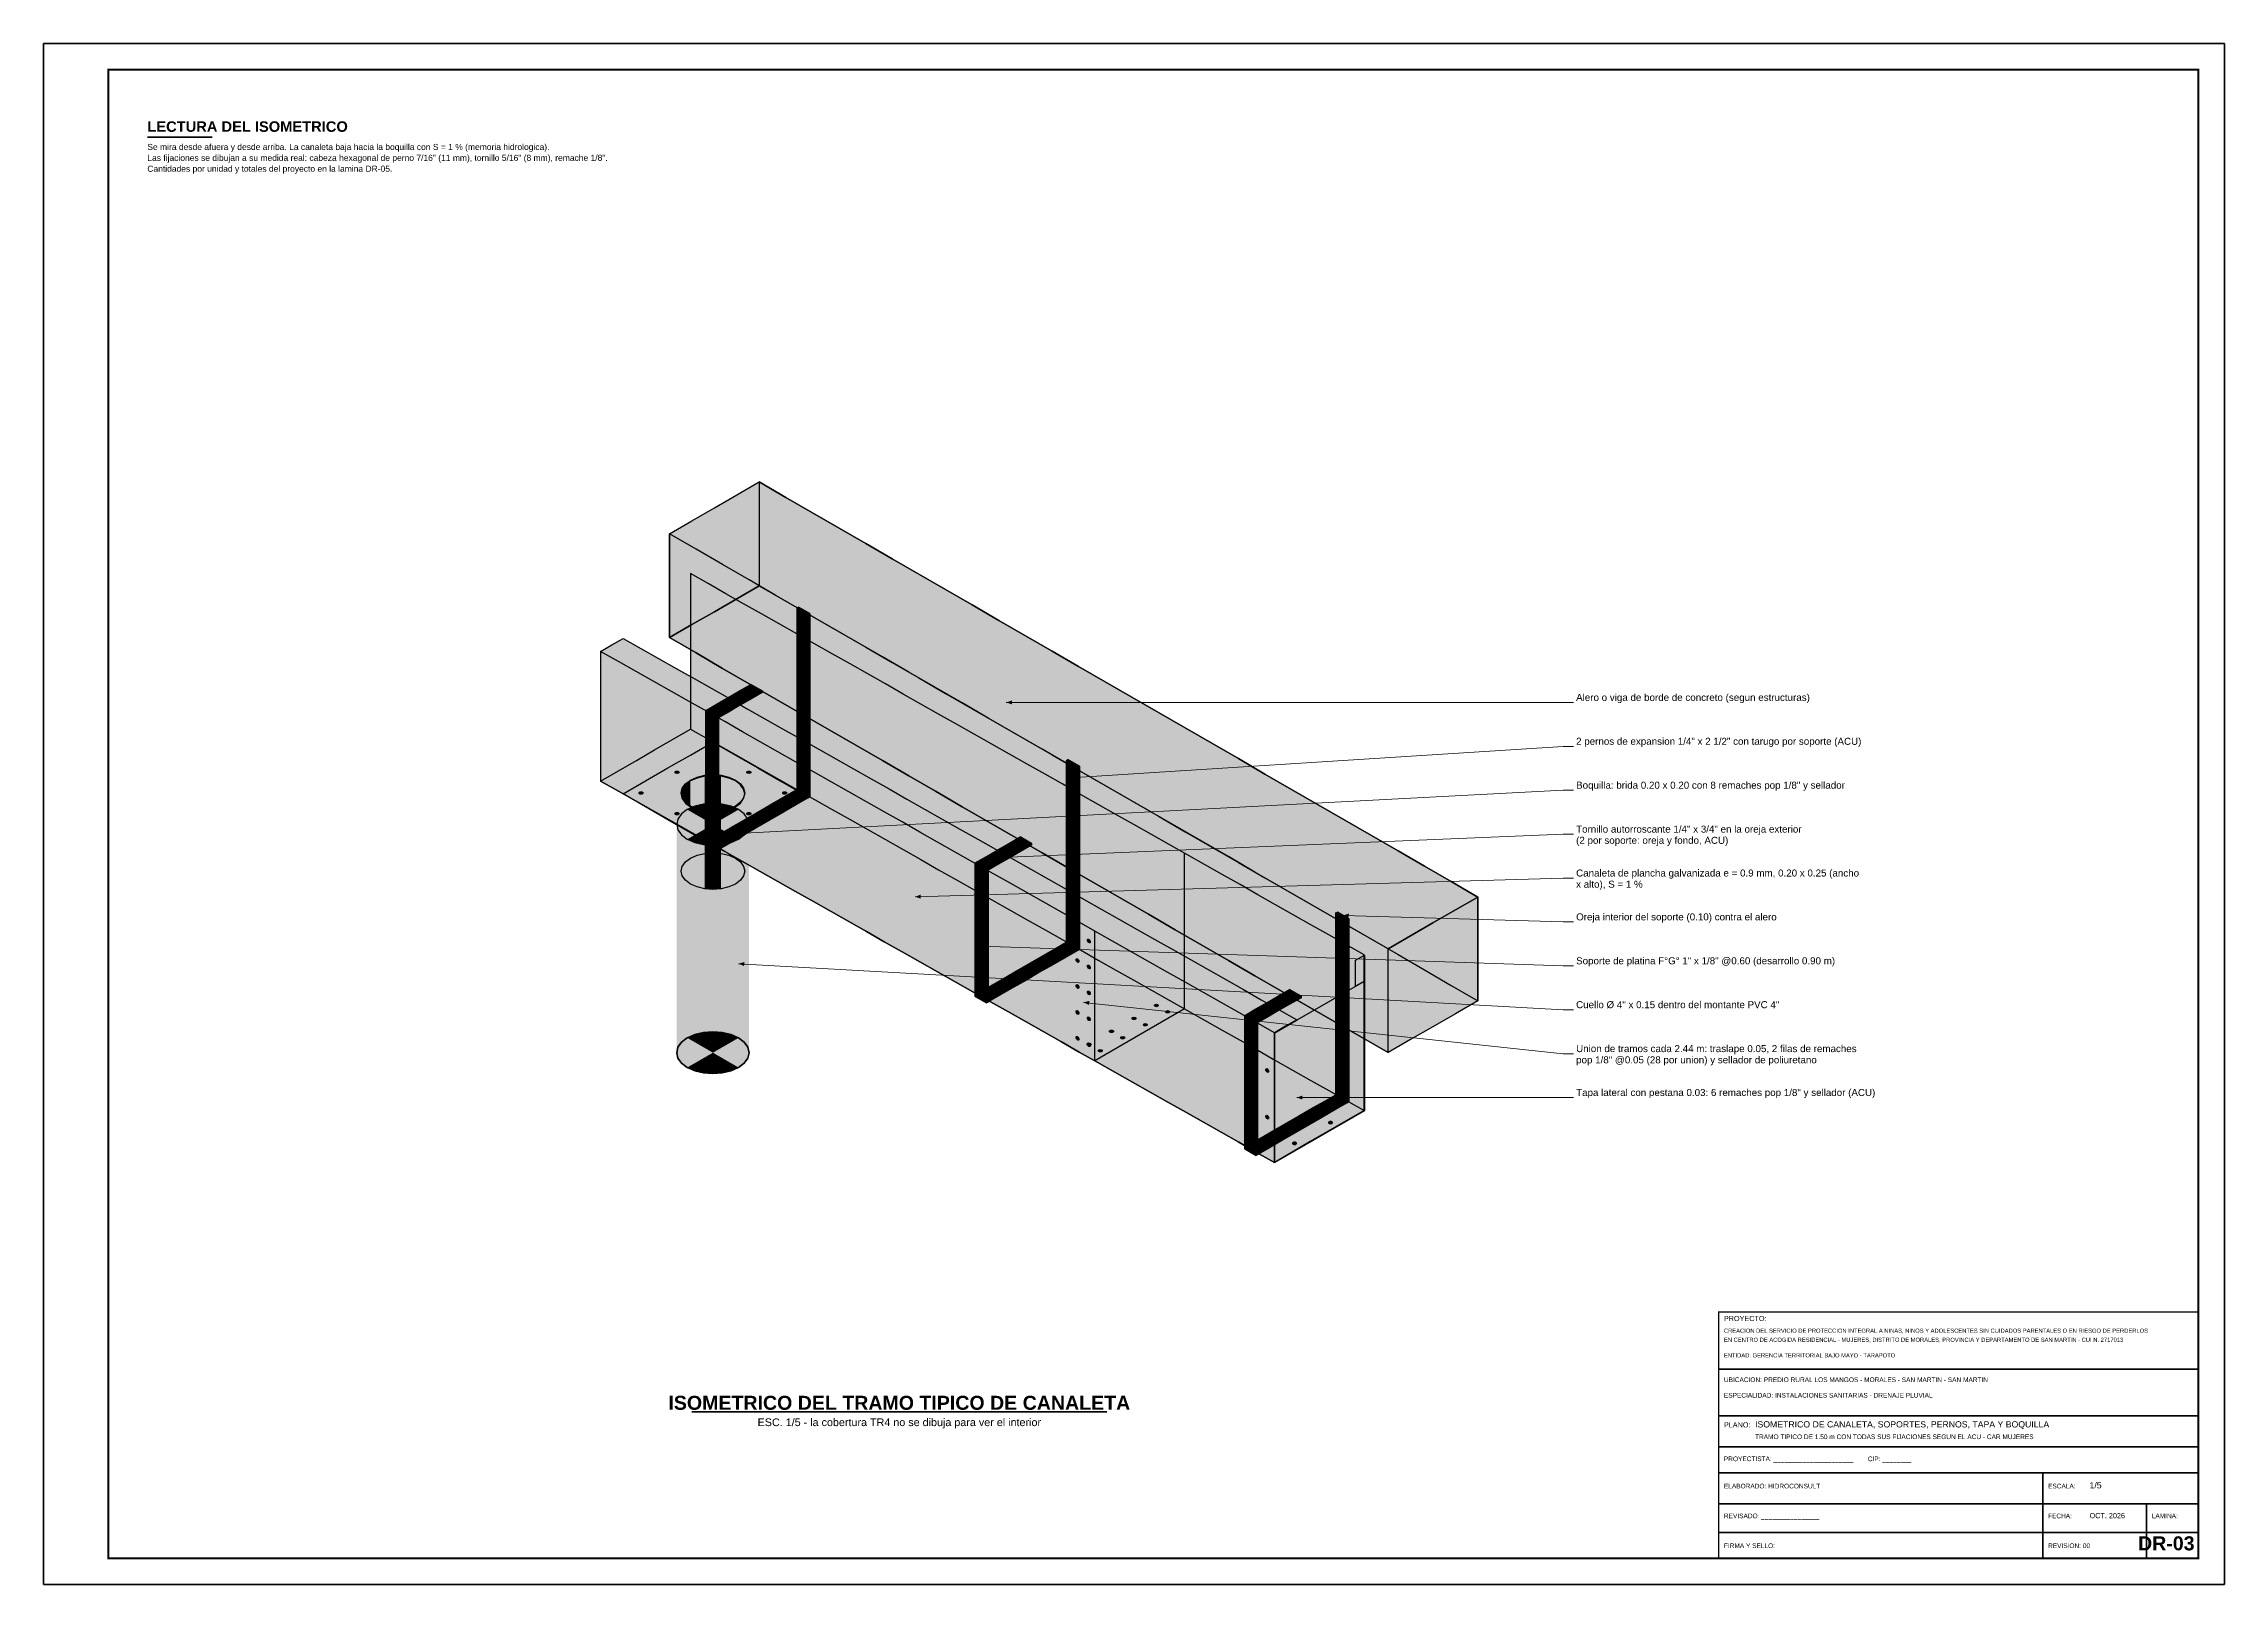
# Paper-space layout 'DR-03' of a CAD drawing. Header units: metres, sheet in millimetres. Extents: x 0 to 841, y 0 to 594.
# The model-space entities are those that its viewports show. They can reach past a viewport. Long polylines and large blocks are cut down to what shows.
import ezdxf
from ezdxf.enums import TextEntityAlignment as Align

# ---------------------------------------------------------------- set-up
doc = ezdxf.new("R2010")
doc.units = ezdxf.units.M
doc.header["$LTSCALE"] = 0.25
for name, color, linetype in [('ISO-ARISTAS', 8, 'CONTINUOUS'), ('ROTULO-TEXTO', 7, 'CONTINUOUS'), ('TEXTOS', 7, 'CONTINUOUS'), ('TEXTOS-NOTAS', 7, 'CONTINUOUS')]:
    doc.layers.add(name, color=color, linetype=linetype)
doc.layers.add('ISO-CONCRETO-SUP', color=254, linetype='CONTINUOUS', true_color=0xe8e8e8)
for name, color, linetype, lineweight in [('LLAMADAS', 30, 'CONTINUOUS', 18), ('MARCO', 7, 'CONTINUOUS', 50), ('ROTULO', 7, 'CONTINUOUS', 35), ('TITULOS', 160, 'CONTINUOUS', 35)]:
    doc.layers.add(name, color=color, linetype=linetype, lineweight=lineweight)
doc.styles.get("Standard").update_dxf_attribs({"font": 'arial.ttf'})
doc.styles.add('TITULOS', font='arialbd.ttf')

psp = doc.layouts.new('DR-03')

msp = doc.modelspace()

# ---------------------------------------------------------------- texts
at = {"layer": 'ROTULO-TEXTO'}
for s, height, p in [('PROYECTO:', 0.01, (13.24, 0.5075)), ('CREACION DEL SERVICIO DE PROTECCION INTEGRAL A NINAS, NINOS Y ADOLESCENTES SIN CUIDADOS PARENTALES O EN RIESGO DE PERDERLOS', 0.008, (13.24, 0.485)), ('EN CENTRO DE ACOGIDA RESIDENCIAL - MUJERES, DISTRITO DE MORALES, PROVINCIA Y DEPARTAMENTO DE SAN MARTIN - CUI N. 2717013', 0.008, (13.24, 0.4675)), ('ENTIDAD: GERENCIA TERRITORIAL BAJO MAYO - TARAPOTO', 0.008, (13.24, 0.4375)), ('UBICACION: PREDIO RURAL LOS MANGOS - MORALES - SAN MARTIN - SAN MARTIN', 0.009, (13.24, 0.39)), ('ESPECIALIDAD: INSTALACIONES SANITARIAS - DRENAJE PLUVIAL', 0.009, (13.24, 0.36)), ('PLANO:', 0.01, (13.24, 0.3025)), ('ISOMETRICO DE CANALETA, SOPORTES, PERNOS, TAPA Y BOQUILLA', 0.012, (13.3, 0.3025)), ('TRAMO TIPICO DE 1.50 m CON TODAS SUS FIJACIONES SEGUN EL ACU - CAR MUJERES', 0.009, (13.3, 0.28)), ('PROYECTISTA: ______________________        CIP: ________', 0.009, (13.24, 0.2375)), ('ELABORADO: HIDROCONSULT', 0.009, (13.24, 0.185)), ('ESCALA:', 0.009, (13.865, 0.185)), ('1/5', 0.012, (13.945, 0.185)), ('REVISADO: ________________', 0.009, (13.24, 0.1275)), ('FECHA:', 0.009, (13.865, 0.1275)), ('OCT. 2026', 0.01, (13.945, 0.1275)), ('LAMINA:', 0.009, (14.065, 0.1275)), ('FIRMA Y SELLO:', 0.009, (13.24, 0.07)), ('REVISION: 00', 0.009, (13.865, 0.07))]:
    msp.add_text(s, height=height, dxfattribs=at).set_placement(p)
at = {"layer": 'TEXTOS'}
for s, p in [('Alero o viga de borde de concreto (segun estructuras)', (12.955, 1.703)), ('2 pernos de expansion 1/4" x 2 1/2" con tarugo por soporte (ACU)', (12.955, 1.6184)), ('Boquilla: brida 0.20 x 0.20 con 8 remaches pop 1/8" y sellador', (12.955, 1.5338)), ('Tornillo autorroscante 1/4" x 3/4" en la oreja exterior', (12.955, 1.4491)), ('(2 por soporte: oreja y fondo, ACU)', (12.955, 1.4275)), ('x alto), S = 1 %', (12.955, 1.3429)), ('Canaleta de plancha galvanizada e = 0.9 mm, 0.20 x 0.25 (ancho', (12.955, 1.3645)), ('Oreja interior del soporte (0.10) contra el alero', (12.955, 1.2799)), ('Soporte de platina F°G° 1" x 1/8" @0.60 (desarrollo 0.90 m)', (12.955, 1.1953)), ('Cuello Ø 4" x 0.15 dentro del montante PVC 4"', (12.955, 1.1107)), ('pop 1/8" @0.05 (28 por union) y sellador de poliuretano', (12.955, 1.0044)), ('Union de tramos cada 2.44 m: traslape 0.05, 2 filas de remaches', (12.955, 1.026)), ('Tapa lateral con pestana 0.03: 6 remaches pop 1/8" y sellador (ACU)', (12.955, 0.9414))]:
    msp.add_text(s, height=0.0135, dxfattribs=at).set_placement(p)
msp.add_text('ESC. 1/5 - la cobertura TR4 no se dibuja para ver el interior', height=0.01485, dxfattribs=at).set_placement((11.65, 0.3125), align=Align.MIDDLE_CENTER)
at = {"layer": 'TEXTOS-NOTAS'}
for s, p in [('Se mira desde afuera y desde arriba. La canaleta baja hacia la boquilla con S = 1 % (memoria hidrologica).', (10.2, 2.765)), ('Cantidades por unidad y totales del proyecto en la lamina DR-05.', (10.2, 2.723)), ('Las fijaciones se dibujan a su medida real: cabeza hexagonal de perno 7/16" (11 mm), tornillo 5/16" (8 mm), remache 1/8".', (10.2, 2.744))]:
    msp.add_text(s, height=0.0117, dxfattribs=at).set_placement(p)
at = {"layer": 'TITULOS', "style": 'TITULOS'}
msp.add_text('LECTURA DEL ISOMETRICO', height=0.02025, dxfattribs=at).set_placement((10.2, 2.8))
msp.add_text('ISOMETRICO DEL TRAMO TIPICO DE CANALETA', height=0.027, dxfattribs=at).set_placement((11.65, 0.35), align=Align.MIDDLE_CENTER)
msp.add_text('DR-03', height=0.027, dxfattribs=at).set_placement((14.1475, 0.0575), align=Align.BOTTOM_RIGHT)

# ---------------------------------------------------------------- linework, layer by layer
at = {"layer": 'ISO-ARISTAS', "color": 250}
for p, q in [((11.3366, 2.1), (11.3799, 2.125)), ((11.3366, 2.1), (11.3799, 2.125)), ((11.3799, 2.125), (11.3799, 2.075)), ((11.4312, 2.0954), (11.3799, 2.125)), ((11.3799, 2.125), (11.3799, 2.075)), ((11.3799, 2.125), (11.4312, 2.0954)), ((11.25, 2.05), (11.2933, 2.075)), ((11.25, 2.05), (11.2933, 2.075)), ((11.2933, 2.075), (11.3366, 2.1)), ((11.2933, 2.075), (11.3366, 2.1)), ((11.3799, 2.075), (11.3799, 2.025)), ((11.3799, 2.075), (11.3799, 2.025)), ((11.4825, 2.0657), (11.4312, 2.0954)), ((11.4312, 2.0954), (11.4825, 2.0657)), ((11.5339, 2.0361), (11.4825, 2.0657)), ((11.4825, 2.0657), (11.5339, 2.0361)), ((11.2067, 2.025), (11.25, 2.05)), ((11.2067, 2.025), (11.25, 2.05)), ((11.2067, 1.975), (11.2067, 2.025)), ((11.258, 1.9954), (11.2067, 2.025)), ((11.258, 1.9954), (11.2067, 2.025)), ((11.2067, 2.025), (11.2067, 1.975)), ((11.3799, 2.025), (11.3799, 1.975)), ((11.3799, 2.025), (11.3799, 1.975)), ((11.5852, 2.0065), (11.5339, 2.0361)), ((11.5339, 2.0361), (11.5852, 2.0065)), ((11.3093, 1.9657), (11.258, 1.9954)), ((11.3093, 1.9657), (11.258, 1.9954)), ((11.6365, 1.9769), (11.5852, 2.0065)), ((11.5852, 2.0065), (11.6365, 1.9769)), ((11.6878, 1.9472), (11.6365, 1.9769)), ((11.6365, 1.9769), (11.6878, 1.9472)), ((11.2067, 1.925), (11.2067, 1.975)), ((11.2067, 1.975), (11.2067, 1.925)), ((11.2814, 1.9291), (11.2473, 1.9484)), ((11.2473, 1.9484), (11.2473, 1.9109)), ((11.3607, 1.9361), (11.3093, 1.9657)), ((11.3607, 1.9361), (11.3093, 1.9657)), ((11.412, 1.9065), (11.3607, 1.9361)), ((11.412, 1.9065), (11.3607, 1.9361)), ((11.3799, 1.975), (11.3799, 1.925)), ((11.3799, 1.975), (11.3799, 1.925)), ((11.7391, 1.9176), (11.6878, 1.9472)), ((11.6878, 1.9472), (11.7391, 1.9176)), ((11.2067, 1.875), (11.2067, 1.925)), ((11.2067, 1.925), (11.2067, 1.875)), ((11.2473, 1.9109), (11.2473, 1.8734)), ((11.3156, 1.9097), (11.2814, 1.9291)), ((11.3366, 1.9), (11.2933, 1.875)), ((11.2933, 1.875), (11.3366, 1.9)), ((11.3498, 1.8904), (11.3156, 1.9097)), ((11.3799, 1.925), (11.3366, 1.9)), ((11.3366, 1.9), (11.3799, 1.925)), ((11.3799, 1.925), (11.4312, 1.8954)), ((11.3799, 1.925), (11.4312, 1.8954)), ((11.4633, 1.8769), (11.412, 1.9065)), ((11.4633, 1.8769), (11.412, 1.9065)), ((11.4312, 1.8954), (11.4825, 1.8657)), ((11.4312, 1.8954), (11.4825, 1.8657)), ((11.7905, 1.888), (11.7391, 1.9176)), ((11.7391, 1.9176), (11.7905, 1.888)), ((11.2067, 1.825), (11.2067, 1.875)), ((11.2067, 1.875), (11.2067, 1.825)), ((11.2473, 1.8734), (11.2473, 1.8359)), ((11.2933, 1.875), (11.25, 1.85)), ((11.25, 1.85), (11.2933, 1.875)), ((11.384, 1.871), (11.3498, 1.8904)), ((11.4182, 1.8517), (11.384, 1.871)), ((11.4524, 1.8324), (11.4182, 1.8517)), ((11.4528, 1.8823), (11.4555, 1.8839)), ((11.4528, 1.8823), (11.4555, 1.8839)), ((11.4528, 1.8528), (11.4528, 1.8823)), ((11.4748, 1.8696), (11.4528, 1.8823)), ((11.4528, 1.8823), (11.4528, 1.8528)), ((11.4748, 1.8696), (11.4528, 1.8823)), ((11.4528, 1.8234), (11.4528, 1.8528)), ((11.4528, 1.8528), (11.4528, 1.8234)), ((11.4559, 1.8551), (11.4531, 1.8512)), ((11.4531, 1.8512), (11.4559, 1.8551)), ((11.4568, 1.8533), (11.4531, 1.8512)), ((11.4531, 1.8512), (11.4568, 1.8533)), ((11.4531, 1.8512), (11.4559, 1.844)), ((11.4559, 1.844), (11.4531, 1.8512)), ((11.4554, 1.8546), (11.4559, 1.8575)), ((11.4559, 1.851), (11.4554, 1.8546)), ((11.4555, 1.8839), (11.4555, 1.8544)), ((11.4775, 1.8712), (11.4555, 1.8839)), ((11.4555, 1.8839), (11.4555, 1.8544)), ((11.4555, 1.8839), (11.4775, 1.8712)), ((11.4555, 1.8544), (11.4555, 1.825)), ((11.4555, 1.8544), (11.4555, 1.825)), ((11.4559, 1.8575), (11.4575, 1.8593)), ((11.4596, 1.8573), (11.4559, 1.8551)), ((11.4559, 1.8551), (11.4596, 1.8573)), ((11.4559, 1.8551), (11.4614, 1.8519)), ((11.4614, 1.8519), (11.4559, 1.8551)), ((11.4575, 1.8473), (11.4559, 1.851)), ((11.4568, 1.8533), (11.4596, 1.8573)), ((11.4568, 1.8533), (11.4596, 1.8573)), ((11.4596, 1.8462), (11.4568, 1.8533)), ((11.4596, 1.8462), (11.4568, 1.8533)), ((11.4575, 1.8593), (11.4599, 1.8598)), ((11.4596, 1.8573), (11.4651, 1.8541)), ((11.4596, 1.8573), (11.4651, 1.8541)), ((11.4599, 1.8598), (11.4627, 1.8588)), ((11.4651, 1.8541), (11.4614, 1.8519)), ((11.4614, 1.8519), (11.4651, 1.8541)), ((11.4614, 1.8519), (11.4642, 1.8448)), ((11.4642, 1.8448), (11.4614, 1.8519)), ((11.4627, 1.8588), (11.4655, 1.8565)), ((11.5146, 1.8472), (11.4633, 1.8769)), ((11.5146, 1.8472), (11.4633, 1.8769)), ((11.4651, 1.8541), (11.4679, 1.8469)), ((11.4651, 1.8541), (11.4679, 1.8469)), ((11.4655, 1.8565), (11.4679, 1.8533)), ((11.4679, 1.8533), (11.4695, 1.8496)), ((11.4748, 1.8696), (11.4775, 1.8712)), ((11.4775, 1.8712), (11.4748, 1.8696)), ((11.4748, 1.8401), (11.4748, 1.8696)), ((11.4748, 1.8401), (11.4748, 1.8696)), ((11.4775, 1.8417), (11.4775, 1.8712)), ((11.4775, 1.8712), (11.4775, 1.8417)), ((11.4825, 1.8657), (11.5339, 1.8361)), ((11.4825, 1.8657), (11.5339, 1.8361)), ((11.8418, 1.8583), (11.7905, 1.888)), ((11.7905, 1.888), (11.8418, 1.8583)), ((11.8931, 1.8287), (11.8418, 1.8583)), ((11.8418, 1.8583), (11.8931, 1.8287)), ((11.074, 1.7984), (11.0957, 1.8109)), ((11.0957, 1.8109), (11.1173, 1.8234)), ((11.1173, 1.8234), (11.1515, 1.8041)), ((11.25, 1.85), (11.2067, 1.825)), ((11.2067, 1.825), (11.25, 1.85)), ((11.258, 1.7954), (11.2067, 1.825)), ((11.2067, 1.825), (11.258, 1.7954)), ((11.2473, 1.8359), (11.2473, 1.7984)), ((11.4865, 1.813), (11.4524, 1.8324)), ((11.4528, 1.794), (11.4528, 1.8234)), ((11.4528, 1.8234), (11.4528, 1.794)), ((11.4555, 1.825), (11.4555, 1.7956)), ((11.4555, 1.825), (11.4555, 1.7956)), ((11.4559, 1.844), (11.4596, 1.8462)), ((11.4596, 1.8462), (11.4559, 1.844)), ((11.4559, 1.844), (11.4614, 1.8408)), ((11.4614, 1.8408), (11.4559, 1.844)), ((11.4559, 1.8075), (11.4575, 1.8093)), ((11.4599, 1.8441), (11.4575, 1.8473)), ((11.4575, 1.8093), (11.4599, 1.8098)), ((11.4651, 1.843), (11.4596, 1.8462)), ((11.4651, 1.843), (11.4596, 1.8462)), ((11.4627, 1.8418), (11.4599, 1.8441)), ((11.4599, 1.8098), (11.4627, 1.8088)), ((11.4614, 1.8408), (11.4642, 1.8448)), ((11.4642, 1.8448), (11.4614, 1.8408)), ((11.4614, 1.8408), (11.4651, 1.843)), ((11.4651, 1.843), (11.4614, 1.8408)), ((11.4655, 1.8408), (11.4627, 1.8418)), ((11.4627, 1.8088), (11.4655, 1.8065)), ((11.4642, 1.8448), (11.4679, 1.8469)), ((11.4679, 1.8469), (11.4642, 1.8448)), ((11.4679, 1.8469), (11.4651, 1.843)), ((11.4679, 1.8469), (11.4651, 1.843)), ((11.4679, 1.8413), (11.4655, 1.8408)), ((11.4695, 1.8431), (11.4679, 1.8413)), ((11.4695, 1.8496), (11.4701, 1.8461)), ((11.4701, 1.8461), (11.4695, 1.8431)), ((11.4748, 1.8107), (11.4748, 1.8401)), ((11.4748, 1.8107), (11.4748, 1.8401)), ((11.4748, 1.7813), (11.4748, 1.8107)), ((11.4748, 1.7813), (11.4748, 1.8107)), ((11.4775, 1.8123), (11.4775, 1.8417)), ((11.4775, 1.8417), (11.4775, 1.8123)), ((11.4775, 1.7829), (11.4775, 1.8123)), ((11.4775, 1.8123), (11.4775, 1.7829)), ((11.5207, 1.7937), (11.4865, 1.813)), ((11.5659, 1.8176), (11.5146, 1.8472)), ((11.5659, 1.8176), (11.5146, 1.8472)), ((11.5339, 1.8361), (11.5852, 1.8065)), ((11.5339, 1.8361), (11.5852, 1.8065)), ((11.6173, 1.788), (11.5659, 1.8176)), ((11.6173, 1.788), (11.5659, 1.8176)), ((11.9444, 1.7991), (11.8931, 1.8287)), ((11.8931, 1.8287), (11.9444, 1.7991)), ((11.1082, 1.7791), (11.074, 1.7984)), ((11.074, 1.7984), (11.074, 1.7627)), ((11.1082, 1.7791), (11.074, 1.7984)), ((11.1424, 1.7597), (11.1082, 1.7791)), ((11.1424, 1.7597), (11.1082, 1.7791)), ((11.1515, 1.8041), (11.1857, 1.7847)), ((11.1857, 1.7847), (11.2199, 1.7654)), ((11.2473, 1.7984), (11.2473, 1.7609)), ((11.3093, 1.7657), (11.258, 1.7954)), ((11.258, 1.7954), (11.3093, 1.7657)), ((11.4528, 1.7645), (11.4528, 1.794)), ((11.4528, 1.794), (11.4528, 1.7645)), ((11.4559, 1.8051), (11.4531, 1.8012)), ((11.4531, 1.8012), (11.4559, 1.8051)), ((11.4568, 1.8033), (11.4531, 1.8012)), ((11.4531, 1.8012), (11.4568, 1.8033)), ((11.4531, 1.8012), (11.4559, 1.794)), ((11.4559, 1.794), (11.4531, 1.8012)), ((11.4554, 1.8046), (11.4559, 1.8075)), ((11.4559, 1.801), (11.4554, 1.8046)), ((11.4555, 1.7956), (11.4555, 1.7661)), ((11.4555, 1.7956), (11.4555, 1.7661)), ((11.4555, 1.7661), (11.4555, 1.7367)), ((11.4555, 1.7661), (11.4555, 1.7367)), ((11.4596, 1.8073), (11.4559, 1.8051)), ((11.4559, 1.8051), (11.4596, 1.8073)), ((11.4559, 1.8051), (11.4614, 1.8019)), ((11.4614, 1.8019), (11.4559, 1.8051)), ((11.4575, 1.7973), (11.4559, 1.801)), ((11.4559, 1.794), (11.4596, 1.7962)), ((11.4596, 1.7962), (11.4559, 1.794)), ((11.4559, 1.794), (11.4614, 1.7908)), ((11.4614, 1.7908), (11.4559, 1.794)), ((11.4568, 1.8033), (11.4596, 1.8073)), ((11.4568, 1.8033), (11.4596, 1.8073)), ((11.4596, 1.7962), (11.4568, 1.8033)), ((11.4596, 1.7962), (11.4568, 1.8033)), ((11.4599, 1.7941), (11.4575, 1.7973)), ((11.4596, 1.8073), (11.4651, 1.8041)), ((11.4596, 1.8073), (11.4651, 1.8041)), ((11.4651, 1.793), (11.4596, 1.7962)), ((11.4651, 1.793), (11.4596, 1.7962)), ((11.4627, 1.7918), (11.4599, 1.7941)), ((11.4651, 1.8041), (11.4614, 1.8019)), ((11.4614, 1.8019), (11.4651, 1.8041)), ((11.4614, 1.8019), (11.4642, 1.7948)), ((11.4642, 1.7948), (11.4614, 1.8019)), ((11.4614, 1.7908), (11.4642, 1.7948)), ((11.4642, 1.7948), (11.4614, 1.7908)), ((11.4614, 1.7908), (11.4651, 1.793)), ((11.4651, 1.793), (11.4614, 1.7908)), ((11.4655, 1.7908), (11.4627, 1.7918)), ((11.4642, 1.7948), (11.4679, 1.7969)), ((11.4679, 1.7969), (11.4642, 1.7948)), ((11.4651, 1.8041), (11.4679, 1.7969)), ((11.4651, 1.8041), (11.4679, 1.7969)), ((11.4679, 1.7969), (11.4651, 1.793)), ((11.4679, 1.7969), (11.4651, 1.793)), ((11.4655, 1.8065), (11.4679, 1.8033)), ((11.4679, 1.7913), (11.4655, 1.7908)), ((11.4679, 1.8033), (11.4695, 1.7996)), ((11.4695, 1.7931), (11.4679, 1.7913)), ((11.4695, 1.7996), (11.4701, 1.7961)), ((11.4701, 1.7961), (11.4695, 1.7931)), ((11.4748, 1.7518), (11.4748, 1.7813)), ((11.4748, 1.7518), (11.4748, 1.7813)), ((11.4775, 1.7534), (11.4775, 1.7829)), ((11.4775, 1.7829), (11.4775, 1.7534)), ((11.5549, 1.7743), (11.5207, 1.7937)), ((11.5891, 1.755), (11.5549, 1.7743)), ((11.5852, 1.8065), (11.6365, 1.7769)), ((11.5852, 1.8065), (11.6365, 1.7769)), ((11.6686, 1.7583), (11.6173, 1.788)), ((11.6686, 1.7583), (11.6173, 1.788)), ((11.6365, 1.7769), (11.6878, 1.7472)), ((11.6365, 1.7769), (11.6878, 1.7472)), ((11.9957, 1.7694), (11.9444, 1.7991)), ((11.9444, 1.7991), (11.9957, 1.7694)), ((12.0471, 1.7398), (11.9957, 1.7694)), ((11.9957, 1.7694), (12.0471, 1.7398)), ((11.074, 1.7627), (11.074, 1.727)), ((11.074, 1.727), (11.074, 1.6913)), ((11.1766, 1.7404), (11.1424, 1.7597)), ((11.1766, 1.7404), (11.1424, 1.7597)), ((11.2108, 1.721), (11.1766, 1.7404)), ((11.2108, 1.721), (11.1766, 1.7404)), ((11.2199, 1.7654), (11.2541, 1.746)), ((11.2473, 1.7609), (11.2473, 1.7234)), ((11.2541, 1.746), (11.2883, 1.7267)), ((11.2883, 1.7267), (11.3225, 1.7074)), ((11.3607, 1.7361), (11.3093, 1.7657)), ((11.3093, 1.7657), (11.3607, 1.7361)), ((11.3418, 1.7223), (11.3634, 1.7348)), ((11.3418, 1.7223), (11.3634, 1.7348)), ((11.3634, 1.7316), (11.3418, 1.7191)), ((11.3418, 1.7191), (11.3634, 1.7316)), ((11.412, 1.7065), (11.3607, 1.7361)), ((11.3607, 1.7361), (11.412, 1.7065)), ((11.3634, 1.7348), (11.3634, 1.7316)), ((11.3854, 1.7221), (11.3634, 1.7348)), ((11.3634, 1.7348), (11.3634, 1.7316)), ((11.3634, 1.7348), (11.3854, 1.7221)), ((11.3634, 1.7316), (11.3854, 1.7189)), ((11.3634, 1.7316), (11.3854, 1.7189)), ((11.4528, 1.7351), (11.4528, 1.7645)), ((11.4528, 1.7645), (11.4528, 1.7351)), ((11.4528, 1.7057), (11.4528, 1.7351)), ((11.4528, 1.7351), (11.4528, 1.7057)), ((11.4555, 1.7367), (11.4555, 1.7073)), ((11.4555, 1.7367), (11.4555, 1.7073)), ((11.4748, 1.7224), (11.4748, 1.7518)), ((11.4748, 1.7224), (11.4748, 1.7518)), ((11.4775, 1.724), (11.4775, 1.7534)), ((11.4775, 1.7534), (11.4775, 1.724)), ((11.6233, 1.7356), (11.5891, 1.755)), ((11.6575, 1.7163), (11.6233, 1.7356)), ((11.7199, 1.7287), (11.6686, 1.7583)), ((11.7199, 1.7287), (11.6686, 1.7583)), ((11.6878, 1.7472), (11.7391, 1.7176)), ((11.6878, 1.7472), (11.7391, 1.7176)), ((11.7712, 1.6991), (11.7199, 1.7287)), ((11.7712, 1.6991), (11.7199, 1.7287)), ((12.0984, 1.7102), (12.0471, 1.7398)), ((12.0471, 1.7398), (12.0984, 1.7102)), ((11.074, 1.6913), (11.074, 1.6556)), ((11.245, 1.7017), (11.2108, 1.721)), ((11.245, 1.7017), (11.2108, 1.721)), ((11.2792, 1.6824), (11.245, 1.7017)), ((11.2792, 1.6824), (11.245, 1.7017)), ((11.2473, 1.7234), (11.2473, 1.6859)), ((11.2473, 1.6859), (11.2473, 1.6484)), ((11.2768, 1.6848), (11.2985, 1.6973)), ((11.2768, 1.6848), (11.2985, 1.6973)), ((11.2985, 1.6941), (11.2768, 1.6816)), ((11.2768, 1.6816), (11.2985, 1.6941)), ((11.2768, 1.6839), (11.2796, 1.6854)), ((11.2768, 1.6839), (11.2796, 1.6854)), ((11.2768, 1.6816), (11.2768, 1.6848)), ((11.2988, 1.6721), (11.2768, 1.6848)), ((11.2988, 1.6721), (11.2768, 1.6848)), ((11.2768, 1.6848), (11.2768, 1.6816)), ((11.2768, 1.6554), (11.2768, 1.6839)), ((11.2988, 1.6712), (11.2768, 1.6839)), ((11.2768, 1.6839), (11.2768, 1.6554)), ((11.2988, 1.6712), (11.2768, 1.6839)), ((11.3133, 1.663), (11.2792, 1.6824)), ((11.3133, 1.663), (11.2792, 1.6824)), ((11.2796, 1.6854), (11.2796, 1.657)), ((11.3016, 1.6727), (11.2796, 1.6854)), ((11.2796, 1.6854), (11.2796, 1.657)), ((11.2796, 1.6854), (11.3016, 1.6727)), ((11.2985, 1.6973), (11.3201, 1.7098)), ((11.2985, 1.6973), (11.3201, 1.7098)), ((11.3201, 1.7066), (11.2985, 1.6941)), ((11.2985, 1.6941), (11.3201, 1.7066)), ((11.3205, 1.6846), (11.2988, 1.6721)), ((11.2988, 1.6721), (11.3205, 1.6846)), ((11.303, 1.6929), (11.3037, 1.6949)), ((11.3037, 1.6909), (11.303, 1.6929)), ((11.3037, 1.6949), (11.3057, 1.6966)), ((11.3057, 1.6891), (11.3037, 1.6909)), ((11.3057, 1.6966), (11.3087, 1.6978)), ((11.3087, 1.688), (11.3057, 1.6891)), ((11.3108, 1.6997), (11.3068, 1.6974)), ((11.3068, 1.6974), (11.3108, 1.6997)), ((11.3068, 1.6974), (11.3068, 1.6939)), ((11.3068, 1.6939), (11.3068, 1.6974)), ((11.3068, 1.6974), (11.3083, 1.6943)), ((11.3083, 1.6943), (11.3068, 1.6974)), ((11.3068, 1.6939), (11.3108, 1.6962)), ((11.3068, 1.6939), (11.3108, 1.6962)), ((11.3083, 1.6908), (11.3068, 1.6939)), ((11.3083, 1.6908), (11.3068, 1.6939)), ((11.3083, 1.6943), (11.3083, 1.6908)), ((11.3136, 1.6935), (11.3083, 1.6943)), ((11.3083, 1.6908), (11.3083, 1.6943)), ((11.3083, 1.6943), (11.3136, 1.6935)), ((11.3136, 1.69), (11.3083, 1.6908)), ((11.3136, 1.69), (11.3083, 1.6908)), ((11.3087, 1.6978), (11.3122, 1.6982)), ((11.3122, 1.6876), (11.3087, 1.688)), ((11.3162, 1.6989), (11.3108, 1.6997)), ((11.3108, 1.6997), (11.3108, 1.6962)), ((11.3108, 1.6962), (11.3108, 1.6997)), ((11.3108, 1.6997), (11.3162, 1.6989)), ((11.3108, 1.6962), (11.3162, 1.6954)), ((11.3108, 1.6962), (11.3162, 1.6954)), ((11.3122, 1.6982), (11.3157, 1.6978)), ((11.3157, 1.688), (11.3122, 1.6876)), ((11.3176, 1.6958), (11.3136, 1.6935)), ((11.3136, 1.6935), (11.3176, 1.6958)), ((11.3136, 1.69), (11.3136, 1.6935)), ((11.3136, 1.6935), (11.3136, 1.69)), ((11.3176, 1.6923), (11.3136, 1.69)), ((11.3176, 1.6923), (11.3136, 1.69)), ((11.3157, 1.6978), (11.3187, 1.6966)), ((11.3187, 1.6891), (11.3157, 1.688)), ((11.3162, 1.6954), (11.3162, 1.6989)), ((11.3176, 1.6958), (11.3162, 1.6989)), ((11.3162, 1.6989), (11.3162, 1.6954)), ((11.3162, 1.6989), (11.3176, 1.6958)), ((11.3162, 1.6954), (11.3176, 1.6923)), ((11.3162, 1.6954), (11.3176, 1.6923)), ((11.3176, 1.6923), (11.3176, 1.6958)), ((11.3176, 1.6958), (11.3176, 1.6923)), ((11.3187, 1.6966), (11.3207, 1.6949)), ((11.3207, 1.6909), (11.3187, 1.6891)), ((11.3201, 1.7098), (11.3418, 1.7223)), ((11.3201, 1.7098), (11.3418, 1.7223)), ((11.3418, 1.7191), (11.3201, 1.7066)), ((11.3201, 1.7066), (11.3418, 1.7191)), ((11.3421, 1.6971), (11.3205, 1.6846)), ((11.3205, 1.6846), (11.3421, 1.6971)), ((11.3421, 1.6939), (11.3205, 1.6814)), ((11.3421, 1.6939), (11.3205, 1.6814)), ((11.3207, 1.6949), (11.3214, 1.6929)), ((11.3214, 1.6929), (11.3207, 1.6909)), ((11.3225, 1.7074), (11.3566, 1.688)), ((11.3638, 1.7096), (11.3421, 1.6971)), ((11.3421, 1.6971), (11.3638, 1.7096)), ((11.3638, 1.7064), (11.3421, 1.6939)), ((11.3638, 1.7064), (11.3421, 1.6939)), ((11.3566, 1.688), (11.3908, 1.6687)), ((11.3854, 1.7221), (11.3638, 1.7096)), ((11.3638, 1.7096), (11.3854, 1.7221)), ((11.3854, 1.7189), (11.3638, 1.7064)), ((11.3854, 1.7189), (11.3638, 1.7064)), ((11.3854, 1.7189), (11.3854, 1.7221)), ((11.3854, 1.7221), (11.3854, 1.7189)), ((11.4633, 1.6769), (11.412, 1.7065)), ((11.412, 1.7065), (11.4633, 1.6769)), ((11.4528, 1.6762), (11.4528, 1.7057)), ((11.4528, 1.7057), (11.4528, 1.6762)), ((11.4555, 1.7073), (11.4555, 1.6778)), ((11.4555, 1.7073), (11.4555, 1.6778)), ((11.4748, 1.693), (11.4748, 1.7224)), ((11.4748, 1.693), (11.4748, 1.7224)), ((11.4748, 1.6635), (11.4748, 1.693)), ((11.4748, 1.6635), (11.4748, 1.693)), ((11.4775, 1.6946), (11.4775, 1.724)), ((11.4775, 1.724), (11.4775, 1.6946)), ((11.4775, 1.6651), (11.4775, 1.6946)), ((11.4775, 1.6946), (11.4775, 1.6651)), ((11.6917, 1.697), (11.6575, 1.7163)), ((11.7258, 1.6776), (11.6917, 1.697)), ((11.7391, 1.7176), (11.7905, 1.688)), ((11.7391, 1.7176), (11.7905, 1.688)), ((11.8225, 1.6694), (11.7712, 1.6991)), ((11.8225, 1.6694), (11.7712, 1.6991)), ((11.7905, 1.688), (11.8418, 1.6583)), ((11.7905, 1.688), (11.8418, 1.6583)), ((12.1497, 1.6806), (12.0984, 1.7102)), ((12.0984, 1.7102), (12.1497, 1.6806)), ((11.074, 1.6556), (11.074, 1.6198)), ((11.2126, 1.6284), (11.2473, 1.6484)), ((11.2473, 1.6484), (11.2814, 1.6291)), ((11.2473, 1.6484), (11.2814, 1.6291)), ((11.2988, 1.6689), (11.2768, 1.6816)), ((11.2768, 1.6816), (11.2988, 1.6689)), ((11.2768, 1.6269), (11.2768, 1.6554)), ((11.2768, 1.6554), (11.2768, 1.6269)), ((11.2796, 1.657), (11.2796, 1.6285)), ((11.2796, 1.657), (11.2796, 1.6285)), ((11.3205, 1.6814), (11.2988, 1.6689)), ((11.3205, 1.6814), (11.2988, 1.6689)), ((11.2988, 1.6712), (11.3016, 1.6727)), ((11.3016, 1.6727), (11.2988, 1.6712)), ((11.2988, 1.6689), (11.2988, 1.6721)), ((11.2988, 1.6689), (11.2988, 1.6721)), ((11.2988, 1.6427), (11.2988, 1.6712)), ((11.2988, 1.6427), (11.2988, 1.6712)), ((11.2988, 1.6142), (11.2988, 1.6427)), ((11.2988, 1.6142), (11.2988, 1.6427)), ((11.3016, 1.6443), (11.3016, 1.6727)), ((11.3016, 1.6727), (11.3016, 1.6443)), ((11.3016, 1.6158), (11.3016, 1.6443)), ((11.3016, 1.6443), (11.3016, 1.6158)), ((11.3475, 1.6437), (11.3133, 1.663)), ((11.3475, 1.6437), (11.3133, 1.663)), ((11.3817, 1.6243), (11.3475, 1.6437)), ((11.3817, 1.6243), (11.3475, 1.6437)), ((11.3908, 1.6687), (11.425, 1.6493)), ((11.425, 1.6493), (11.4592, 1.63)), ((11.4528, 1.6468), (11.4528, 1.6762)), ((11.4528, 1.6762), (11.4528, 1.6468)), ((11.4528, 1.6174), (11.4528, 1.6468)), ((11.4528, 1.6468), (11.4528, 1.6174)), ((11.4555, 1.6778), (11.4555, 1.6484)), ((11.4555, 1.6778), (11.4555, 1.6484)), ((11.4555, 1.6484), (11.4555, 1.619)), ((11.4555, 1.6484), (11.4555, 1.619)), ((11.5146, 1.6472), (11.4633, 1.6769)), ((11.4633, 1.6769), (11.5146, 1.6472)), ((11.4748, 1.6341), (11.4748, 1.6635)), ((11.4748, 1.6341), (11.4748, 1.6635)), ((11.4775, 1.6357), (11.4775, 1.6651)), ((11.4775, 1.6651), (11.4775, 1.6357)), ((11.5659, 1.6176), (11.5146, 1.6472)), ((11.5146, 1.6472), (11.5659, 1.6176)), ((11.76, 1.6583), (11.7258, 1.6776)), ((11.7942, 1.6389), (11.76, 1.6583)), ((11.8739, 1.6398), (11.8225, 1.6694)), ((11.8739, 1.6398), (11.8225, 1.6694)), ((11.8418, 1.6583), (11.8931, 1.6287)), ((11.8418, 1.6583), (11.8931, 1.6287)), ((12.201, 1.6509), (12.1497, 1.6806)), ((12.1497, 1.6806), (12.201, 1.6509)), ((12.2523, 1.6213), (12.201, 1.6509)), ((12.201, 1.6509), (12.2523, 1.6213)), ((11.074, 1.6198), (11.074, 1.5841)), ((11.1433, 1.5884), (11.178, 1.6084)), ((11.178, 1.6084), (11.2126, 1.6284)), ((11.2039, 1.5737), (11.2473, 1.5987)), ((11.2473, 1.5987), (11.2906, 1.6237)), ((11.2768, 1.5984), (11.2768, 1.6269)), ((11.2768, 1.6269), (11.2768, 1.5984)), ((11.2768, 1.5699), (11.2768, 1.5984)), ((11.2768, 1.5984), (11.2768, 1.5699)), ((11.2796, 1.6285), (11.2796, 1.6)), ((11.2796, 1.6285), (11.2796, 1.6)), ((11.2796, 1.6), (11.2796, 1.5715)), ((11.2796, 1.6), (11.2796, 1.5715)), ((11.2814, 1.6291), (11.3156, 1.6097)), ((11.2814, 1.6291), (11.3156, 1.6097)), ((11.2866, 1.6055), (11.2869, 1.6064)), ((11.2869, 1.6046), (11.2866, 1.6055)), ((11.2869, 1.6064), (11.2878, 1.6071)), ((11.2878, 1.6039), (11.2869, 1.6046)), ((11.2878, 1.6071), (11.2891, 1.6076)), ((11.2891, 1.6034), (11.2878, 1.6039)), ((11.2891, 1.6076), (11.2906, 1.6078)), ((11.2906, 1.6032), (11.2891, 1.6034)), ((11.2906, 1.6237), (11.3339, 1.5987)), ((11.2906, 1.6078), (11.2921, 1.6076)), ((11.2921, 1.6034), (11.2906, 1.6032)), ((11.2921, 1.6076), (11.2933, 1.6071)), ((11.2933, 1.6039), (11.2921, 1.6034)), ((11.2933, 1.6071), (11.2942, 1.6064)), ((11.2942, 1.6046), (11.2933, 1.6039)), ((11.2942, 1.6064), (11.2945, 1.6055)), ((11.2945, 1.6055), (11.2942, 1.6046)), ((11.2988, 1.5857), (11.2988, 1.6142)), ((11.2988, 1.5857), (11.2988, 1.6142)), ((11.3016, 1.5873), (11.3016, 1.6158)), ((11.3016, 1.6158), (11.3016, 1.5873)), ((11.3156, 1.6097), (11.3498, 1.5904)), ((11.3156, 1.6097), (11.3498, 1.5904)), ((11.3339, 1.5987), (11.3772, 1.5737)), ((11.4159, 1.605), (11.3817, 1.6243)), ((11.4159, 1.605), (11.3817, 1.6243)), ((11.4501, 1.5856), (11.4159, 1.605)), ((11.4501, 1.5856), (11.4159, 1.605)), ((11.4528, 1.588), (11.4528, 1.6174)), ((11.4528, 1.6174), (11.4528, 1.588)), ((11.4555, 1.619), (11.4555, 1.5895)), ((11.4555, 1.619), (11.4555, 1.5895)), ((11.4592, 1.63), (11.4934, 1.6106)), ((11.4748, 1.6047), (11.4748, 1.6341)), ((11.4748, 1.6047), (11.4748, 1.6341)), ((11.4748, 1.5753), (11.4748, 1.6047)), ((11.4748, 1.5753), (11.4748, 1.6047)), ((11.4775, 1.6063), (11.4775, 1.6357)), ((11.4775, 1.6357), (11.4775, 1.6063)), ((11.4775, 1.5768), (11.4775, 1.6063)), ((11.4775, 1.6063), (11.4775, 1.5768)), ((11.4934, 1.6106), (11.5276, 1.5913)), ((11.6173, 1.588), (11.5659, 1.6176)), ((11.5659, 1.6176), (11.6173, 1.588)), ((11.8284, 1.6196), (11.7942, 1.6389)), ((11.8626, 1.6003), (11.8284, 1.6196)), ((11.8968, 1.5809), (11.8626, 1.6003)), ((11.9252, 1.6102), (11.8739, 1.6398)), ((11.9252, 1.6102), (11.8739, 1.6398)), ((11.8931, 1.6287), (11.9444, 1.5991)), ((11.8931, 1.6287), (11.9444, 1.5991)), ((11.9765, 1.5806), (11.9252, 1.6102)), ((11.9765, 1.5806), (11.9252, 1.6102)), ((11.9444, 1.5991), (11.9957, 1.5694)), ((11.9444, 1.5991), (11.9957, 1.5694)), ((12.3037, 1.5917), (12.2523, 1.6213)), ((12.2523, 1.6213), (12.3037, 1.5917)), ((11.074, 1.5841), (11.074, 1.5484)), ((11.074, 1.5484), (11.1087, 1.5684)), ((11.1087, 1.5684), (11.1433, 1.5884)), ((11.1606, 1.5487), (11.2039, 1.5737)), ((11.2174, 1.5655), (11.2176, 1.5664)), ((11.2176, 1.5646), (11.2174, 1.5655)), ((11.2176, 1.5664), (11.2185, 1.5671)), ((11.2185, 1.5639), (11.2176, 1.5646)), ((11.2185, 1.5671), (11.2198, 1.5676)), ((11.2198, 1.5634), (11.2185, 1.5639)), ((11.2198, 1.5676), (11.2213, 1.5678)), ((11.2213, 1.5632), (11.2198, 1.5634)), ((11.2213, 1.5678), (11.2228, 1.5676)), ((11.2228, 1.5634), (11.2213, 1.5632)), ((11.2228, 1.5676), (11.224, 1.5671)), ((11.224, 1.5639), (11.2228, 1.5634)), ((11.224, 1.5671), (11.2249, 1.5664)), ((11.2249, 1.5646), (11.224, 1.5639)), ((11.2249, 1.5664), (11.2252, 1.5655)), ((11.2252, 1.5655), (11.2249, 1.5646)), ((11.2473, 1.5504), (11.2599, 1.556)), ((11.2599, 1.556), (11.2747, 1.5596)), ((11.2747, 1.5579), (11.2599, 1.5543)), ((11.2747, 1.5596), (11.2906, 1.5608)), ((11.2906, 1.5591), (11.2747, 1.5579)), ((11.2768, 1.5414), (11.2768, 1.5699)), ((11.2768, 1.5699), (11.2768, 1.5414)), ((11.2796, 1.5715), (11.2796, 1.543)), ((11.2796, 1.5715), (11.2796, 1.543)), ((11.2906, 1.5608), (11.3064, 1.5596)), ((11.3064, 1.5579), (11.2906, 1.5591)), ((11.2988, 1.5572), (11.2988, 1.5857)), ((11.2988, 1.5572), (11.2988, 1.5857)), ((11.2988, 1.5287), (11.2988, 1.5572)), ((11.2988, 1.5287), (11.2988, 1.5572)), ((11.3016, 1.5588), (11.3016, 1.5873)), ((11.3016, 1.5873), (11.3016, 1.5588)), ((11.3016, 1.5303), (11.3016, 1.5588)), ((11.3016, 1.5588), (11.3016, 1.5303)), ((11.3064, 1.5596), (11.3212, 1.556)), ((11.3212, 1.5543), (11.3064, 1.5579)), ((11.3212, 1.556), (11.3339, 1.5504)), ((11.3498, 1.5904), (11.384, 1.571)), ((11.3498, 1.5904), (11.384, 1.571)), ((11.3559, 1.5655), (11.3562, 1.5664)), ((11.3562, 1.5646), (11.3559, 1.5655)), ((11.3562, 1.5664), (11.3571, 1.5671)), ((11.3571, 1.5639), (11.3562, 1.5646)), ((11.3571, 1.5671), (11.3583, 1.5676)), ((11.3583, 1.5634), (11.3571, 1.5639)), ((11.3583, 1.5676), (11.3598, 1.5678)), ((11.3598, 1.5632), (11.3583, 1.5634)), ((11.3598, 1.5678), (11.3613, 1.5676)), ((11.3613, 1.5634), (11.3598, 1.5632)), ((11.3613, 1.5676), (11.3626, 1.5671)), ((11.3626, 1.5639), (11.3613, 1.5634)), ((11.3626, 1.5671), (11.3635, 1.5664)), ((11.3635, 1.5646), (11.3626, 1.5639)), ((11.3635, 1.5664), (11.3638, 1.5655)), ((11.3638, 1.5655), (11.3635, 1.5646)), ((11.3772, 1.5737), (11.4205, 1.5487)), ((11.384, 1.571), (11.4182, 1.5517)), ((11.384, 1.571), (11.4182, 1.5517)), ((11.4843, 1.5663), (11.4501, 1.5856)), ((11.4843, 1.5663), (11.4501, 1.5856)), ((11.4528, 1.5585), (11.4528, 1.588)), ((11.4528, 1.588), (11.4528, 1.5585)), ((11.4528, 1.5291), (11.4528, 1.5585)), ((11.4528, 1.5585), (11.4528, 1.5291)), ((11.4555, 1.5895), (11.4555, 1.5601)), ((11.4555, 1.5895), (11.4555, 1.5601)), ((11.4555, 1.5601), (11.4555, 1.5307)), ((11.4555, 1.5601), (11.4555, 1.5307)), ((11.4748, 1.5458), (11.4748, 1.5753)), ((11.4748, 1.5458), (11.4748, 1.5753)), ((11.4775, 1.5474), (11.4775, 1.5768)), ((11.4775, 1.5768), (11.4775, 1.5474)), ((11.5185, 1.547), (11.4843, 1.5663)), ((11.5185, 1.547), (11.4843, 1.5663)), ((11.5276, 1.5913), (11.5618, 1.572)), ((11.5618, 1.572), (11.5959, 1.5526)), ((11.6686, 1.5583), (11.6173, 1.588)), ((11.6173, 1.588), (11.6686, 1.5583)), ((11.7199, 1.5287), (11.6686, 1.5583)), ((11.6686, 1.5583), (11.7199, 1.5287)), ((11.931, 1.5616), (11.8968, 1.5809)), ((11.9651, 1.5422), (11.931, 1.5616)), ((11.9724, 1.5883), (11.9751, 1.5899)), ((11.9724, 1.5883), (11.9751, 1.5899)), ((11.9724, 1.5588), (11.9724, 1.5883)), ((11.9944, 1.5756), (11.9724, 1.5883)), ((11.9724, 1.5883), (11.9724, 1.5588)), ((11.9944, 1.5756), (11.9724, 1.5883)), ((11.9724, 1.5294), (11.9724, 1.5588)), ((11.9724, 1.5588), (11.9724, 1.5294)), ((11.9755, 1.5611), (11.9727, 1.5572)), ((11.9727, 1.5572), (11.9755, 1.5611)), ((11.9764, 1.5593), (11.9727, 1.5572)), ((11.9727, 1.5572), (11.9764, 1.5593)), ((11.9727, 1.5572), (11.9755, 1.55)), ((11.9755, 1.55), (11.9727, 1.5572)), ((11.975, 1.5606), (11.9755, 1.5635)), ((11.9755, 1.557), (11.975, 1.5606)), ((11.9751, 1.5899), (11.9751, 1.5604)), ((11.9971, 1.5772), (11.9751, 1.5899)), ((11.9751, 1.5899), (11.9751, 1.5604)), ((11.9751, 1.5899), (11.9971, 1.5772)), ((11.9751, 1.5604), (11.9751, 1.531)), ((11.9751, 1.5604), (11.9751, 1.531)), ((11.9755, 1.5635), (11.9771, 1.5653)), ((11.9792, 1.5633), (11.9755, 1.5611)), ((11.9755, 1.5611), (11.9792, 1.5633)), ((11.9755, 1.5611), (11.981, 1.5579)), ((11.981, 1.5579), (11.9755, 1.5611)), ((11.9771, 1.5533), (11.9755, 1.557)), ((11.9764, 1.5593), (11.9792, 1.5633)), ((11.9764, 1.5593), (11.9792, 1.5633)), ((11.9792, 1.5522), (11.9764, 1.5593)), ((11.9792, 1.5522), (11.9764, 1.5593)), ((12.0278, 1.5509), (11.9765, 1.5806)), ((12.0278, 1.5509), (11.9765, 1.5806)), ((11.9771, 1.5653), (11.9795, 1.5658)), ((11.9792, 1.5633), (11.9848, 1.5601)), ((11.9792, 1.5633), (11.9848, 1.5601)), ((11.9795, 1.5658), (11.9823, 1.5648)), ((11.9848, 1.5601), (11.981, 1.5579)), ((11.981, 1.5579), (11.9848, 1.5601)), ((11.981, 1.5579), (11.9838, 1.5508)), ((11.9838, 1.5508), (11.981, 1.5579)), ((11.9823, 1.5648), (11.9851, 1.5625)), ((11.9848, 1.5601), (11.9875, 1.5529)), ((11.9848, 1.5601), (11.9875, 1.5529)), ((11.9851, 1.5625), (11.9875, 1.5593)), ((11.9875, 1.5593), (11.9891, 1.5556)), ((11.9944, 1.5756), (11.9971, 1.5772)), ((11.9971, 1.5772), (11.9944, 1.5756)), ((11.9944, 1.5461), (11.9944, 1.5756)), ((11.9944, 1.5461), (11.9944, 1.5756)), ((11.9957, 1.5694), (12.0471, 1.5398)), ((11.9957, 1.5694), (12.0471, 1.5398)), ((11.9971, 1.5477), (11.9971, 1.5772)), ((11.9971, 1.5772), (11.9971, 1.5477)), ((12.355, 1.562), (12.3037, 1.5917)), ((12.3037, 1.5917), (12.355, 1.562)), ((12.4063, 1.5324), (12.355, 1.562)), ((12.355, 1.562), (12.4063, 1.5324)), ((11.1082, 1.5291), (11.074, 1.5484)), ((11.074, 1.5484), (11.1082, 1.5291)), ((11.1424, 1.5097), (11.1082, 1.5291)), ((11.1082, 1.5291), (11.1424, 1.5097)), ((11.1173, 1.5237), (11.1606, 1.5487)), ((11.1606, 1.4987), (11.1173, 1.5237)), ((11.1481, 1.5255), (11.1484, 1.5264)), ((11.1484, 1.5246), (11.1481, 1.5255)), ((11.1484, 1.5264), (11.1492, 1.5271)), ((11.1492, 1.5239), (11.1484, 1.5246)), ((11.1492, 1.5271), (11.1505, 1.5276)), ((11.1505, 1.5234), (11.1492, 1.5239)), ((11.1505, 1.5276), (11.152, 1.5278)), ((11.152, 1.5232), (11.1505, 1.5234)), ((11.152, 1.5278), (11.1535, 1.5276)), ((11.1535, 1.5234), (11.152, 1.5232)), ((11.1535, 1.5276), (11.1548, 1.5271)), ((11.1548, 1.5239), (11.1535, 1.5234)), ((11.1548, 1.5271), (11.1556, 1.5264)), ((11.1556, 1.5246), (11.1548, 1.5239)), ((11.1556, 1.5264), (11.1559, 1.5255)), ((11.1559, 1.5255), (11.1556, 1.5246)), ((11.2293, 1.5254), (11.2314, 1.5346)), ((11.2314, 1.5329), (11.2293, 1.5237)), ((11.2314, 1.5163), (11.2293, 1.5254)), ((11.2293, 1.5237), (11.2314, 1.5146)), ((11.2314, 1.5346), (11.2375, 1.5431)), ((11.2375, 1.5414), (11.2314, 1.5329)), ((11.2375, 1.5077), (11.2314, 1.5163)), ((11.2314, 1.5146), (11.2375, 1.506)), ((11.2375, 1.5431), (11.2473, 1.5504)), ((11.2473, 1.5487), (11.2375, 1.5414)), ((11.2599, 1.5543), (11.2473, 1.5487)), ((11.2768, 1.513), (11.2768, 1.5414)), ((11.2768, 1.5414), (11.2768, 1.513)), ((11.2796, 1.543), (11.2796, 1.5145)), ((11.2796, 1.543), (11.2796, 1.5145)), ((11.2796, 1.5145), (11.2796, 1.4861)), ((11.2796, 1.5145), (11.2796, 1.4861)), ((11.2988, 1.5003), (11.2988, 1.5287)), ((11.2988, 1.5003), (11.2988, 1.5287)), ((11.3016, 1.5018), (11.3016, 1.5303)), ((11.3016, 1.5303), (11.3016, 1.5018)), ((11.3339, 1.5487), (11.3212, 1.5543)), ((11.3339, 1.5504), (11.3436, 1.5431)), ((11.3436, 1.5414), (11.3339, 1.5487)), ((11.3436, 1.5431), (11.3497, 1.5346)), ((11.3497, 1.5329), (11.3436, 1.5414)), ((11.3497, 1.5163), (11.3436, 1.5077)), ((11.3436, 1.506), (11.3497, 1.5146)), ((11.3497, 1.5346), (11.3518, 1.5254)), ((11.3518, 1.5237), (11.3497, 1.5329)), ((11.3518, 1.5254), (11.3497, 1.5163)), ((11.3497, 1.5146), (11.3518, 1.5237)), ((11.4044, 1.5044), (11.43, 1.5191)), ((11.4044, 1.5044), (11.43, 1.5191)), ((11.43, 1.5159), (11.4044, 1.5012)), ((11.4044, 1.5012), (11.43, 1.5159)), ((11.4182, 1.5517), (11.4524, 1.5324)), ((11.4182, 1.5517), (11.4524, 1.5324)), ((11.4205, 1.5487), (11.4638, 1.5237)), ((11.4638, 1.5237), (11.4205, 1.4987)), ((11.4252, 1.5255), (11.4255, 1.5264)), ((11.4255, 1.5246), (11.4252, 1.5255)), ((11.4255, 1.5264), (11.4263, 1.5271)), ((11.4263, 1.5239), (11.4255, 1.5246)), ((11.4263, 1.5271), (11.4276, 1.5276)), ((11.4276, 1.5234), (11.4263, 1.5239)), ((11.4276, 1.5276), (11.4291, 1.5278)), ((11.4291, 1.5232), (11.4276, 1.5234)), ((11.4291, 1.5278), (11.4306, 1.5276)), ((11.4306, 1.5234), (11.4291, 1.5232)), ((11.43, 1.5191), (11.4555, 1.5339)), ((11.43, 1.5191), (11.4555, 1.5339)), ((11.4555, 1.5307), (11.43, 1.5159)), ((11.43, 1.5159), (11.4555, 1.5307)), ((11.4306, 1.5276), (11.4319, 1.5271)), ((11.4319, 1.5239), (11.4306, 1.5234)), ((11.4319, 1.5271), (11.4327, 1.5264)), ((11.4327, 1.5246), (11.4319, 1.5239)), ((11.4327, 1.5264), (11.433, 1.5255)), ((11.433, 1.5255), (11.4327, 1.5246)), ((11.4775, 1.5212), (11.452, 1.5064)), ((11.452, 1.5064), (11.4775, 1.5212)), ((11.4775, 1.518), (11.452, 1.5032)), ((11.4775, 1.518), (11.452, 1.5032)), ((11.4524, 1.5324), (11.4865, 1.513)), ((11.4524, 1.5324), (11.4865, 1.513)), ((11.4528, 1.5291), (11.4555, 1.5307)), ((11.4555, 1.5307), (11.4528, 1.5291)), ((11.4748, 1.5164), (11.4528, 1.5291)), ((11.4528, 1.5291), (11.4748, 1.5164)), ((11.4775, 1.5212), (11.4555, 1.5339)), ((11.4555, 1.5339), (11.4555, 1.5307)), ((11.4555, 1.5339), (11.4555, 1.5307)), ((11.4555, 1.5339), (11.4775, 1.5212)), ((11.4555, 1.5307), (11.4775, 1.518)), ((11.4555, 1.5307), (11.4775, 1.518)), ((11.4555, 1.5307), (11.4775, 1.518)), ((11.4555, 1.5307), (11.4775, 1.518)), ((11.4748, 1.5164), (11.4748, 1.5458)), ((11.4748, 1.5164), (11.4748, 1.5458)), ((11.4775, 1.518), (11.4748, 1.5164)), ((11.4775, 1.518), (11.4748, 1.5164)), ((11.4775, 1.518), (11.4775, 1.5474)), ((11.4775, 1.5474), (11.4775, 1.518)), ((11.4775, 1.518), (11.4775, 1.5212)), ((11.4775, 1.5212), (11.4775, 1.518)), ((11.5526, 1.5276), (11.5185, 1.547)), ((11.5526, 1.5276), (11.5185, 1.547)), ((11.5868, 1.5083), (11.5526, 1.5276)), ((11.5868, 1.5083), (11.5526, 1.5276)), ((11.5959, 1.5526), (11.6301, 1.5333)), ((11.6301, 1.5333), (11.6643, 1.5139)), ((11.6643, 1.5139), (11.6985, 1.4946)), ((11.7712, 1.4991), (11.7199, 1.5287)), ((11.7199, 1.5287), (11.7712, 1.4991)), ((11.9993, 1.5229), (11.9651, 1.5422)), ((11.9724, 1.5), (11.9724, 1.5294)), ((11.9724, 1.5294), (11.9724, 1.5)), ((11.9751, 1.531), (11.9751, 1.5016)), ((11.9751, 1.531), (11.9751, 1.5016)), ((11.9755, 1.55), (11.9792, 1.5522)), ((11.9792, 1.5522), (11.9755, 1.55)), ((11.9755, 1.55), (11.981, 1.5468)), ((11.981, 1.5468), (11.9755, 1.55)), ((11.9755, 1.5135), (11.9771, 1.5153)), ((11.9795, 1.5501), (11.9771, 1.5533)), ((11.9771, 1.5153), (11.9795, 1.5158)), ((11.9848, 1.549), (11.9792, 1.5522)), ((11.9848, 1.549), (11.9792, 1.5522)), ((11.9823, 1.5478), (11.9795, 1.5501)), ((11.9795, 1.5158), (11.9823, 1.5148)), ((11.981, 1.5468), (11.9838, 1.5508)), ((11.9838, 1.5508), (11.981, 1.5468)), ((11.981, 1.5468), (11.9848, 1.549)), ((11.9848, 1.549), (11.981, 1.5468)), ((11.9851, 1.5468), (11.9823, 1.5478)), ((11.9823, 1.5148), (11.9851, 1.5125)), ((11.9838, 1.5508), (11.9875, 1.5529)), ((11.9875, 1.5529), (11.9838, 1.5508)), ((11.9875, 1.5529), (11.9848, 1.549)), ((11.9875, 1.5529), (11.9848, 1.549)), ((11.9875, 1.5473), (11.9851, 1.5468)), ((11.9891, 1.5491), (11.9875, 1.5473)), ((11.9891, 1.5556), (11.9897, 1.5521)), ((11.9897, 1.5521), (11.9891, 1.5491)), ((11.9944, 1.5167), (11.9944, 1.5461)), ((11.9944, 1.5167), (11.9944, 1.5461)), ((11.9944, 1.4873), (11.9944, 1.5167)), ((11.9944, 1.4873), (11.9944, 1.5167)), ((11.9971, 1.5183), (11.9971, 1.5477)), ((11.9971, 1.5477), (11.9971, 1.5183)), ((11.9971, 1.4889), (11.9971, 1.5183)), ((11.9971, 1.5183), (11.9971, 1.4889)), ((12.0335, 1.5035), (11.9993, 1.5229)), ((12.0791, 1.5213), (12.0278, 1.5509)), ((12.0791, 1.5213), (12.0278, 1.5509)), ((12.0471, 1.5398), (12.0984, 1.5102)), ((12.0471, 1.5398), (12.0984, 1.5102)), ((12.1305, 1.4917), (12.0791, 1.5213)), ((12.1305, 1.4917), (12.0791, 1.5213)), ((12.4576, 1.5028), (12.4063, 1.5324)), ((12.4063, 1.5324), (12.4576, 1.5028)), ((11.1766, 1.4904), (11.1424, 1.5097)), ((11.1424, 1.5097), (11.1766, 1.4904)), ((11.2039, 1.4737), (11.1606, 1.4987)), ((11.2108, 1.471), (11.1766, 1.4904)), ((11.1766, 1.4904), (11.2108, 1.471)), ((11.2473, 1.4487), (11.2039, 1.4737)), ((11.2174, 1.4855), (11.2176, 1.4864)), ((11.2176, 1.4846), (11.2174, 1.4855)), ((11.2176, 1.4864), (11.2185, 1.4871)), ((11.2185, 1.4839), (11.2176, 1.4846)), ((11.2185, 1.4871), (11.2198, 1.4876)), ((11.2198, 1.4834), (11.2185, 1.4839)), ((11.2198, 1.4876), (11.2213, 1.4878)), ((11.2213, 1.4832), (11.2198, 1.4834)), ((11.2231, 1.4753), (11.2207, 1.4649)), ((11.2231, 1.4753), (11.2207, 1.4649)), ((11.2213, 1.4878), (11.2228, 1.4876)), ((11.2228, 1.4834), (11.2213, 1.4832)), ((11.2228, 1.4876), (11.224, 1.4871)), ((11.224, 1.4839), (11.2228, 1.4834)), ((11.2301, 1.4851), (11.2231, 1.4753)), ((11.2301, 1.4851), (11.2231, 1.4753)), ((11.224, 1.4871), (11.2249, 1.4864)), ((11.2249, 1.4846), (11.224, 1.4839)), ((11.2249, 1.4864), (11.2252, 1.4855)), ((11.2252, 1.4855), (11.2249, 1.4846)), ((11.2412, 1.4934), (11.2301, 1.4851)), ((11.2412, 1.4934), (11.2301, 1.4851)), ((11.2473, 1.5004), (11.2375, 1.5077)), ((11.2375, 1.506), (11.2473, 1.4987)), ((11.2556, 1.4998), (11.2412, 1.4934)), ((11.2556, 1.4998), (11.2412, 1.4934)), ((11.2599, 1.4948), (11.2473, 1.5004)), ((11.2473, 1.4987), (11.2599, 1.4931)), ((11.2725, 1.5038), (11.2556, 1.4998)), ((11.2725, 1.5038), (11.2556, 1.4998)), ((11.2747, 1.4913), (11.2599, 1.4948)), ((11.2599, 1.4931), (11.2747, 1.4896)), ((11.2906, 1.5052), (11.2725, 1.5038)), ((11.2906, 1.5052), (11.2725, 1.5038)), ((11.2906, 1.4901), (11.2747, 1.4913)), ((11.2747, 1.4896), (11.2906, 1.4884)), ((11.2768, 1.4845), (11.2768, 1.513)), ((11.2768, 1.513), (11.2768, 1.4845)), ((11.2768, 1.456), (11.2768, 1.4845)), ((11.2768, 1.4845), (11.2768, 1.456)), ((11.2796, 1.4861), (11.2796, 1.4576)), ((11.2796, 1.4861), (11.2796, 1.4576)), ((11.3086, 1.5038), (11.2906, 1.5052)), ((11.3086, 1.5038), (11.2906, 1.5052)), ((11.3064, 1.4913), (11.2906, 1.4901)), ((11.2906, 1.4884), (11.3064, 1.4896)), ((11.2988, 1.4718), (11.2988, 1.5003)), ((11.2988, 1.4718), (11.2988, 1.5003)), ((11.2988, 1.4433), (11.2988, 1.4718)), ((11.2988, 1.4433), (11.2988, 1.4718)), ((11.3016, 1.4734), (11.3016, 1.5018)), ((11.3016, 1.5018), (11.3016, 1.4734)), ((11.3016, 1.4449), (11.3016, 1.4734)), ((11.3016, 1.4734), (11.3016, 1.4449)), ((11.3212, 1.4948), (11.3064, 1.4913)), ((11.3064, 1.4896), (11.3212, 1.4931)), ((11.3255, 1.4998), (11.3086, 1.5038)), ((11.3255, 1.4998), (11.3086, 1.5038)), ((11.3339, 1.5004), (11.3212, 1.4948)), ((11.3212, 1.4931), (11.3339, 1.4987)), ((11.3399, 1.4934), (11.3255, 1.4998)), ((11.3399, 1.4934), (11.3255, 1.4998)), ((11.3279, 1.4602), (11.3534, 1.4749)), ((11.3279, 1.4602), (11.3534, 1.4749)), ((11.3436, 1.5077), (11.3339, 1.5004)), ((11.3339, 1.4987), (11.3436, 1.506)), ((11.3772, 1.4737), (11.3339, 1.4487)), ((11.351, 1.4851), (11.3399, 1.4934)), ((11.351, 1.4851), (11.3399, 1.4934)), ((11.358, 1.4753), (11.351, 1.4851)), ((11.358, 1.4753), (11.351, 1.4851)), ((11.3534, 1.4749), (11.3789, 1.4896)), ((11.3534, 1.4749), (11.3789, 1.4896)), ((11.3789, 1.4865), (11.3534, 1.4717)), ((11.3534, 1.4717), (11.3789, 1.4865)), ((11.3559, 1.4855), (11.3562, 1.4864)), ((11.3562, 1.4846), (11.3559, 1.4855)), ((11.3562, 1.4864), (11.3571, 1.4871)), ((11.3571, 1.4839), (11.3562, 1.4846)), ((11.3571, 1.4871), (11.3583, 1.4876)), ((11.3583, 1.4834), (11.3571, 1.4839)), ((11.3604, 1.4649), (11.358, 1.4753)), ((11.3604, 1.4649), (11.358, 1.4753)), ((11.3583, 1.4876), (11.3598, 1.4878)), ((11.3598, 1.4832), (11.3583, 1.4834)), ((11.3598, 1.4878), (11.3613, 1.4876)), ((11.3613, 1.4834), (11.3598, 1.4832)), ((11.3613, 1.4876), (11.3626, 1.4871)), ((11.3626, 1.4839), (11.3613, 1.4834)), ((11.3626, 1.4871), (11.3635, 1.4864)), ((11.3635, 1.4846), (11.3626, 1.4839)), ((11.3635, 1.4864), (11.3638, 1.4855)), ((11.3638, 1.4855), (11.3635, 1.4846)), ((11.3757, 1.4753), (11.3718, 1.473)), ((11.3757, 1.4753), (11.3718, 1.473)), ((11.3718, 1.473), (11.3718, 1.4695)), ((11.3718, 1.473), (11.3732, 1.4699)), ((11.3718, 1.4695), (11.3718, 1.473)), ((11.3718, 1.473), (11.3732, 1.4699)), ((11.3718, 1.4695), (11.3757, 1.4718)), ((11.3757, 1.4718), (11.3718, 1.4695)), ((11.4009, 1.4769), (11.3754, 1.4622)), ((11.3754, 1.4622), (11.4009, 1.4769)), ((11.4009, 1.4738), (11.3754, 1.459)), ((11.4009, 1.4738), (11.3754, 1.459)), ((11.3811, 1.4744), (11.3757, 1.4753)), ((11.3757, 1.4753), (11.3757, 1.4718)), ((11.3757, 1.4718), (11.3757, 1.4753)), ((11.3811, 1.4744), (11.3757, 1.4753)), ((11.3757, 1.4718), (11.3811, 1.4709)), ((11.3811, 1.4709), (11.3757, 1.4718)), ((11.4205, 1.4987), (11.3772, 1.4737)), ((11.3789, 1.4896), (11.4044, 1.5044)), ((11.3789, 1.4896), (11.4044, 1.5044)), ((11.4044, 1.5012), (11.3789, 1.4865)), ((11.3789, 1.4865), (11.4044, 1.5012)), ((11.3811, 1.4709), (11.3811, 1.4744)), ((11.3825, 1.4713), (11.3811, 1.4744)), ((11.3811, 1.4744), (11.3811, 1.4709)), ((11.3825, 1.4713), (11.3811, 1.4744)), ((11.4264, 1.4917), (11.4009, 1.4769)), ((11.4009, 1.4769), (11.4264, 1.4917)), ((11.4264, 1.4885), (11.4009, 1.4738)), ((11.4264, 1.4885), (11.4009, 1.4738)), ((11.452, 1.5064), (11.4264, 1.4917)), ((11.4264, 1.4917), (11.452, 1.5064)), ((11.452, 1.5032), (11.4264, 1.4885)), ((11.452, 1.5032), (11.4264, 1.4885)), ((11.4865, 1.513), (11.5207, 1.4937)), ((11.4865, 1.513), (11.5207, 1.4937)), ((11.5207, 1.4937), (11.5549, 1.4743)), ((11.5207, 1.4937), (11.5549, 1.4743)), ((11.5549, 1.4743), (11.5891, 1.455)), ((11.5549, 1.4743), (11.5891, 1.455)), ((11.621, 1.4889), (11.5868, 1.5083)), ((11.621, 1.4889), (11.5868, 1.5083)), ((11.6552, 1.4696), (11.621, 1.4889)), ((11.6552, 1.4696), (11.621, 1.4889)), ((11.6985, 1.4946), (11.7327, 1.4753)), ((11.7327, 1.4753), (11.7669, 1.4559)), ((11.8225, 1.4694), (11.7712, 1.4991)), ((11.7712, 1.4991), (11.8225, 1.4694)), ((11.9724, 1.4705), (11.9724, 1.5)), ((11.9724, 1.5), (11.9724, 1.4705)), ((11.9755, 1.5111), (11.9727, 1.5072)), ((11.9727, 1.5072), (11.9755, 1.5111)), ((11.9764, 1.5093), (11.9727, 1.5072)), ((11.9727, 1.5072), (11.9764, 1.5093)), ((11.9727, 1.5072), (11.9755, 1.5)), ((11.9755, 1.5), (11.9727, 1.5072)), ((11.975, 1.5106), (11.9755, 1.5135)), ((11.9755, 1.507), (11.975, 1.5106)), ((11.9751, 1.5016), (11.9751, 1.4721)), ((11.9751, 1.5016), (11.9751, 1.4721)), ((11.9751, 1.4721), (11.9751, 1.4427)), ((11.9751, 1.4721), (11.9751, 1.4427)), ((11.9792, 1.5133), (11.9755, 1.5111)), ((11.9755, 1.5111), (11.9792, 1.5133)), ((11.9755, 1.5111), (11.981, 1.5079)), ((11.981, 1.5079), (11.9755, 1.5111)), ((11.9771, 1.5033), (11.9755, 1.507)), ((11.9755, 1.5), (11.9792, 1.5022)), ((11.9792, 1.5022), (11.9755, 1.5)), ((11.9755, 1.5), (11.981, 1.4968)), ((11.981, 1.4968), (11.9755, 1.5)), ((11.9764, 1.5093), (11.9792, 1.5133)), ((11.9764, 1.5093), (11.9792, 1.5133)), ((11.9792, 1.5022), (11.9764, 1.5093)), ((11.9792, 1.5022), (11.9764, 1.5093)), ((11.9795, 1.5001), (11.9771, 1.5033)), ((11.9792, 1.5133), (11.9848, 1.5101)), ((11.9792, 1.5133), (11.9848, 1.5101)), ((11.9848, 1.499), (11.9792, 1.5022)), ((11.9848, 1.499), (11.9792, 1.5022)), ((11.9823, 1.4978), (11.9795, 1.5001)), ((11.9848, 1.5101), (11.981, 1.5079)), ((11.981, 1.5079), (11.9848, 1.5101)), ((11.981, 1.5079), (11.9838, 1.5008)), ((11.9838, 1.5008), (11.981, 1.5079)), ((11.981, 1.4968), (11.9838, 1.5008)), ((11.9838, 1.5008), (11.981, 1.4968)), ((11.981, 1.4968), (11.9848, 1.499)), ((11.9848, 1.499), (11.981, 1.4968)), ((11.9851, 1.4968), (11.9823, 1.4978)), ((11.9838, 1.5008), (11.9875, 1.5029)), ((11.9875, 1.5029), (11.9838, 1.5008)), ((11.9848, 1.5101), (11.9875, 1.5029)), ((11.9848, 1.5101), (11.9875, 1.5029)), ((11.9875, 1.5029), (11.9848, 1.499)), ((11.9875, 1.5029), (11.9848, 1.499)), ((11.9851, 1.5125), (11.9875, 1.5093)), ((11.9875, 1.4973), (11.9851, 1.4968)), ((11.9875, 1.5093), (11.9891, 1.5056)), ((11.9891, 1.4991), (11.9875, 1.4973)), ((11.9891, 1.5056), (11.9897, 1.5021)), ((11.9897, 1.5021), (11.9891, 1.4991)), ((11.9944, 1.4578), (11.9944, 1.4873)), ((11.9944, 1.4578), (11.9944, 1.4873)), ((11.9971, 1.4594), (11.9971, 1.4889)), ((11.9971, 1.4889), (11.9971, 1.4594)), ((12.0677, 1.4842), (12.0335, 1.5035)), ((12.1019, 1.4649), (12.0677, 1.4842)), ((12.0984, 1.5102), (12.1497, 1.4806)), ((12.0984, 1.5102), (12.1497, 1.4806)), ((12.1818, 1.462), (12.1305, 1.4917)), ((12.1818, 1.462), (12.1305, 1.4917)), ((12.1497, 1.4806), (12.201, 1.4509)), ((12.1497, 1.4806), (12.201, 1.4509)), ((12.5089, 1.4731), (12.4576, 1.5028)), ((12.4576, 1.5028), (12.5089, 1.4731)), ((12.5603, 1.4435), (12.5089, 1.4731)), ((12.5089, 1.4731), (12.5603, 1.4435)), ((11.245, 1.4517), (11.2108, 1.471)), ((11.2108, 1.471), (11.245, 1.4517)), ((11.2207, 1.4649), (11.2231, 1.4545)), ((11.2207, 1.4649), (11.2231, 1.4545)), ((11.2231, 1.4545), (11.2301, 1.4448)), ((11.2231, 1.4545), (11.2301, 1.4448)), ((11.2301, 1.4448), (11.2412, 1.4364)), ((11.2301, 1.4448), (11.2412, 1.4364)), ((11.2412, 1.4364), (11.2556, 1.43)), ((11.2412, 1.4364), (11.2556, 1.43)), ((11.2792, 1.4324), (11.245, 1.4517)), ((11.245, 1.4517), (11.2792, 1.4324)), ((11.2906, 1.4237), (11.2473, 1.4487)), ((11.2556, 1.43), (11.2725, 1.426)), ((11.2556, 1.43), (11.2725, 1.426)), ((11.2768, 1.4275), (11.2768, 1.456)), ((11.2768, 1.456), (11.2768, 1.4275)), ((11.2768, 1.4307), (11.3023, 1.4454)), ((11.2768, 1.4307), (11.3023, 1.4454)), ((11.3023, 1.4422), (11.2768, 1.4275)), ((11.2768, 1.4275), (11.3023, 1.4422)), ((11.2768, 1.4275), (11.2768, 1.4307)), ((11.2988, 1.418), (11.2768, 1.4307)), ((11.2988, 1.418), (11.2768, 1.4307)), ((11.2768, 1.4307), (11.2768, 1.4275)), ((11.3133, 1.413), (11.2792, 1.4324)), ((11.2792, 1.4324), (11.3133, 1.413)), ((11.2796, 1.4576), (11.2796, 1.4291)), ((11.2796, 1.4576), (11.2796, 1.4291)), ((11.2866, 1.4455), (11.2869, 1.4464)), ((11.2869, 1.4446), (11.2866, 1.4455)), ((11.2869, 1.4464), (11.2878, 1.4471)), ((11.2878, 1.4439), (11.2869, 1.4446)), ((11.2878, 1.4471), (11.2891, 1.4476)), ((11.2891, 1.4434), (11.2878, 1.4439)), ((11.2891, 1.4476), (11.2906, 1.4478)), ((11.2906, 1.4432), (11.2891, 1.4434)), ((11.3339, 1.4487), (11.2906, 1.4237)), ((11.2906, 1.4478), (11.2921, 1.4476)), ((11.2921, 1.4434), (11.2906, 1.4432)), ((11.2921, 1.4476), (11.2933, 1.4471)), ((11.2933, 1.4439), (11.2921, 1.4434)), ((11.2933, 1.4471), (11.2942, 1.4464)), ((11.2942, 1.4446), (11.2933, 1.4439)), ((11.2942, 1.4464), (11.2945, 1.4455)), ((11.2945, 1.4455), (11.2942, 1.4446)), ((11.2988, 1.4148), (11.2988, 1.4433)), ((11.2988, 1.4148), (11.2988, 1.4433)), ((11.3243, 1.4327), (11.2988, 1.418)), ((11.2988, 1.418), (11.3243, 1.4327)), ((11.3016, 1.4164), (11.3016, 1.4449)), ((11.3016, 1.4449), (11.3016, 1.4164)), ((11.3023, 1.4454), (11.3279, 1.4602)), ((11.3023, 1.4454), (11.3279, 1.4602)), ((11.3279, 1.457), (11.3023, 1.4422)), ((11.3023, 1.4422), (11.3279, 1.457)), ((11.3086, 1.426), (11.3255, 1.43)), ((11.3086, 1.426), (11.3255, 1.43)), ((11.3499, 1.4475), (11.3243, 1.4327)), ((11.3243, 1.4327), (11.3499, 1.4475)), ((11.3499, 1.4443), (11.3243, 1.4295)), ((11.3499, 1.4443), (11.3243, 1.4295)), ((11.3255, 1.43), (11.3399, 1.4364)), ((11.3255, 1.43), (11.3399, 1.4364)), ((11.3534, 1.4717), (11.3279, 1.457)), ((11.3279, 1.457), (11.3534, 1.4717)), ((11.3399, 1.4364), (11.351, 1.4448)), ((11.3399, 1.4364), (11.351, 1.4448)), ((11.3754, 1.4622), (11.3499, 1.4475)), ((11.3499, 1.4475), (11.3754, 1.4622)), ((11.3754, 1.459), (11.3499, 1.4443)), ((11.3754, 1.459), (11.3499, 1.4443)), ((11.351, 1.4448), (11.358, 1.4545)), ((11.351, 1.4448), (11.358, 1.4545)), ((11.358, 1.4545), (11.3604, 1.4649)), ((11.358, 1.4545), (11.3604, 1.4649)), ((11.3718, 1.4695), (11.3732, 1.4664)), ((11.3732, 1.4664), (11.3718, 1.4695)), ((11.3732, 1.4699), (11.3732, 1.4664)), ((11.3732, 1.4699), (11.3786, 1.469)), ((11.3732, 1.4699), (11.3786, 1.469)), ((11.3732, 1.4664), (11.3732, 1.4699)), ((11.3732, 1.4664), (11.3786, 1.4655)), ((11.3786, 1.4655), (11.3732, 1.4664)), ((11.3786, 1.469), (11.3825, 1.4713)), ((11.3786, 1.469), (11.3825, 1.4713)), ((11.3786, 1.4655), (11.3786, 1.469)), ((11.3786, 1.469), (11.3786, 1.4655)), ((11.3786, 1.4655), (11.3825, 1.4678)), ((11.3825, 1.4678), (11.3786, 1.4655)), ((11.3825, 1.4678), (11.3811, 1.4709)), ((11.3811, 1.4709), (11.3825, 1.4678)), ((11.3825, 1.4678), (11.3825, 1.4713)), ((11.3825, 1.4713), (11.3825, 1.4678)), ((11.5891, 1.455), (11.6233, 1.4356)), ((11.5891, 1.455), (11.6233, 1.4356)), ((11.6233, 1.4356), (11.6575, 1.4163)), ((11.6233, 1.4356), (11.6575, 1.4163)), ((11.6894, 1.4503), (11.6552, 1.4696)), ((11.6894, 1.4503), (11.6552, 1.4696)), ((11.7236, 1.4309), (11.6894, 1.4503)), ((11.7236, 1.4309), (11.6894, 1.4503)), ((11.7577, 1.4116), (11.7236, 1.4309)), ((11.7577, 1.4116), (11.7236, 1.4309)), ((11.7669, 1.4559), (11.8011, 1.4366)), ((11.8011, 1.4366), (11.8352, 1.4172)), ((11.8739, 1.4398), (11.8225, 1.4694)), ((11.8225, 1.4694), (11.8739, 1.4398)), ((11.8614, 1.4283), (11.883, 1.4408)), ((11.8614, 1.4283), (11.883, 1.4408)), ((11.883, 1.4376), (11.8614, 1.4251)), ((11.8614, 1.4251), (11.883, 1.4376)), ((11.9252, 1.4102), (11.8739, 1.4398)), ((11.8739, 1.4398), (11.9252, 1.4102)), ((11.883, 1.4408), (11.883, 1.4376)), ((11.905, 1.4281), (11.883, 1.4408)), ((11.883, 1.4408), (11.883, 1.4376)), ((11.883, 1.4408), (11.905, 1.4281)), ((11.883, 1.4376), (11.905, 1.4249)), ((11.883, 1.4376), (11.905, 1.4249)), ((11.9724, 1.4411), (11.9724, 1.4705)), ((11.9724, 1.4705), (11.9724, 1.4411)), ((11.9724, 1.4117), (11.9724, 1.4411)), ((11.9724, 1.4411), (11.9724, 1.4117)), ((11.9751, 1.4427), (11.9751, 1.4133)), ((11.9751, 1.4427), (11.9751, 1.4133)), ((11.9944, 1.4284), (11.9944, 1.4578)), ((11.9944, 1.4284), (11.9944, 1.4578)), ((11.9971, 1.43), (11.9971, 1.4594)), ((11.9971, 1.4594), (11.9971, 1.43)), ((11.9971, 1.4006), (11.9971, 1.43)), ((11.9971, 1.43), (11.9971, 1.4006)), ((12.1361, 1.4455), (12.1019, 1.4649)), ((12.1703, 1.4262), (12.1361, 1.4455)), ((12.2331, 1.4324), (12.1818, 1.462)), ((12.2331, 1.4324), (12.1818, 1.462)), ((12.201, 1.4509), (12.2523, 1.4213)), ((12.201, 1.4509), (12.2523, 1.4213)), ((12.2844, 1.4028), (12.2331, 1.4324)), ((12.2844, 1.4028), (12.2331, 1.4324)), ((12.6116, 1.4139), (12.5603, 1.4435)), ((12.5603, 1.4435), (12.6116, 1.4139)), ((11.2314, 1.3841), (11.2375, 1.3926)), ((11.2375, 1.3926), (11.2473, 1.3999)), ((11.2473, 1.3999), (11.2599, 1.4055)), ((11.2599, 1.4055), (11.2747, 1.4091)), ((11.2725, 1.426), (11.2906, 1.4246)), ((11.2725, 1.426), (11.2906, 1.4246)), ((11.2747, 1.4091), (11.2906, 1.4103)), ((11.2768, 1.4275), (11.2796, 1.4291)), ((11.2796, 1.4291), (11.2768, 1.4275)), ((11.2988, 1.4148), (11.2768, 1.4275)), ((11.2768, 1.4275), (11.2988, 1.4148)), ((11.2988, 1.4148), (11.2768, 1.4275)), ((11.2768, 1.4275), (11.2988, 1.4148)), ((11.2796, 1.4291), (11.3016, 1.4164)), ((11.2796, 1.4291), (11.3016, 1.4164)), ((11.2906, 1.4246), (11.3086, 1.426)), ((11.2906, 1.4246), (11.3086, 1.426)), ((11.2906, 1.4103), (11.3064, 1.4091)), ((11.3243, 1.4295), (11.2988, 1.4148)), ((11.3243, 1.4295), (11.2988, 1.4148)), ((11.2988, 1.4148), (11.2988, 1.418)), ((11.2988, 1.4148), (11.2988, 1.418)), ((11.3016, 1.4164), (11.2988, 1.4148)), ((11.3016, 1.4164), (11.2988, 1.4148)), ((11.3064, 1.4091), (11.3212, 1.4055)), ((11.3475, 1.3937), (11.3133, 1.413)), ((11.3133, 1.413), (11.3475, 1.3937)), ((11.3212, 1.4055), (11.3339, 1.3999)), ((11.3339, 1.3999), (11.3436, 1.3926)), ((11.3436, 1.3926), (11.3497, 1.3841)), ((11.3817, 1.3743), (11.3475, 1.3937)), ((11.3475, 1.3937), (11.3817, 1.3743)), ((11.6575, 1.4163), (11.6917, 1.397)), ((11.6575, 1.4163), (11.6917, 1.397)), ((11.6917, 1.397), (11.7258, 1.3776)), ((11.6917, 1.397), (11.7258, 1.3776)), ((11.7919, 1.3922), (11.7577, 1.4116)), ((11.7919, 1.3922), (11.7577, 1.4116)), ((11.8261, 1.3729), (11.7919, 1.3922)), ((11.8261, 1.3729), (11.7919, 1.3922)), ((11.7964, 1.3908), (11.8181, 1.4033)), ((11.7964, 1.3908), (11.8181, 1.4033)), ((11.8181, 1.4001), (11.7964, 1.3876)), ((11.7964, 1.3876), (11.8181, 1.4001)), ((11.7964, 1.3899), (11.7992, 1.3914)), ((11.7964, 1.3899), (11.7992, 1.3914)), ((11.7964, 1.3876), (11.7964, 1.3908)), ((11.8184, 1.3781), (11.7964, 1.3908)), ((11.8184, 1.3781), (11.7964, 1.3908)), ((11.7964, 1.3908), (11.7964, 1.3876)), ((11.7964, 1.3614), (11.7964, 1.3899)), ((11.8184, 1.3772), (11.7964, 1.3899)), ((11.7964, 1.3899), (11.7964, 1.3614)), ((11.8184, 1.3772), (11.7964, 1.3899)), ((11.7992, 1.3914), (11.7992, 1.363)), ((11.8212, 1.3787), (11.7992, 1.3914)), ((11.7992, 1.3914), (11.7992, 1.363)), ((11.7992, 1.3914), (11.8212, 1.3787)), ((11.8181, 1.4033), (11.8397, 1.4158)), ((11.8181, 1.4033), (11.8397, 1.4158)), ((11.8397, 1.4126), (11.8181, 1.4001)), ((11.8181, 1.4001), (11.8397, 1.4126)), ((11.8401, 1.3906), (11.8184, 1.3781)), ((11.8184, 1.3781), (11.8401, 1.3906)), ((11.8226, 1.3989), (11.8233, 1.4009)), ((11.8233, 1.3969), (11.8226, 1.3989)), ((11.8233, 1.4009), (11.8253, 1.4026)), ((11.8253, 1.3951), (11.8233, 1.3969)), ((11.8253, 1.4026), (11.8283, 1.4038)), ((11.8283, 1.394), (11.8253, 1.3951)), ((11.8304, 1.4057), (11.8264, 1.4034)), ((11.8264, 1.4034), (11.8304, 1.4057)), ((11.8264, 1.4034), (11.8264, 1.3999)), ((11.8264, 1.3999), (11.8264, 1.4034)), ((11.8264, 1.4034), (11.8279, 1.4003)), ((11.8279, 1.4003), (11.8264, 1.4034)), ((11.8264, 1.3999), (11.8304, 1.4022)), ((11.8264, 1.3999), (11.8304, 1.4022)), ((11.8279, 1.3968), (11.8264, 1.3999)), ((11.8279, 1.3968), (11.8264, 1.3999)), ((11.8279, 1.4003), (11.8279, 1.3968)), ((11.8333, 1.3995), (11.8279, 1.4003)), ((11.8279, 1.3968), (11.8279, 1.4003)), ((11.8279, 1.4003), (11.8333, 1.3995)), ((11.8333, 1.396), (11.8279, 1.3968)), ((11.8333, 1.396), (11.8279, 1.3968)), ((11.8283, 1.4038), (11.8318, 1.4042)), ((11.8318, 1.3936), (11.8283, 1.394)), ((11.8358, 1.4049), (11.8304, 1.4057)), ((11.8304, 1.4057), (11.8304, 1.4022)), ((11.8304, 1.4022), (11.8304, 1.4057)), ((11.8304, 1.4057), (11.8358, 1.4049)), ((11.8304, 1.4022), (11.8358, 1.4014)), ((11.8304, 1.4022), (11.8358, 1.4014)), ((11.8318, 1.4042), (11.8353, 1.4038)), ((11.8353, 1.394), (11.8318, 1.3936)), ((11.8372, 1.4018), (11.8333, 1.3995)), ((11.8333, 1.3995), (11.8372, 1.4018)), ((11.8333, 1.396), (11.8333, 1.3995)), ((11.8333, 1.3995), (11.8333, 1.396)), ((11.8372, 1.3983), (11.8333, 1.396)), ((11.8372, 1.3983), (11.8333, 1.396)), ((11.8352, 1.4172), (11.8694, 1.3979)), ((11.8353, 1.4038), (11.8383, 1.4026)), ((11.8383, 1.3951), (11.8353, 1.394)), ((11.8358, 1.4014), (11.8358, 1.4049)), ((11.8372, 1.4018), (11.8358, 1.4049)), ((11.8358, 1.4049), (11.8358, 1.4014)), ((11.8358, 1.4049), (11.8372, 1.4018)), ((11.8358, 1.4014), (11.8372, 1.3983)), ((11.8358, 1.4014), (11.8372, 1.3983)), ((11.8372, 1.3983), (11.8372, 1.4018)), ((11.8372, 1.4018), (11.8372, 1.3983)), ((11.8383, 1.4026), (11.8403, 1.4009)), ((11.8403, 1.3969), (11.8383, 1.3951)), ((11.8397, 1.4158), (11.8614, 1.4283)), ((11.8397, 1.4158), (11.8614, 1.4283)), ((11.8614, 1.4251), (11.8397, 1.4126)), ((11.8397, 1.4126), (11.8614, 1.4251)), ((11.8617, 1.4031), (11.8401, 1.3906)), ((11.8401, 1.3906), (11.8617, 1.4031)), ((11.8617, 1.3999), (11.8401, 1.3874)), ((11.8617, 1.3999), (11.8401, 1.3874)), ((11.8403, 1.4009), (11.841, 1.3989)), ((11.841, 1.3989), (11.8403, 1.3969)), ((11.8834, 1.4156), (11.8617, 1.4031)), ((11.8617, 1.4031), (11.8834, 1.4156)), ((11.8834, 1.4124), (11.8617, 1.3999)), ((11.8834, 1.4124), (11.8617, 1.3999)), ((11.8694, 1.3979), (11.9036, 1.3785)), ((11.905, 1.4281), (11.8834, 1.4156)), ((11.8834, 1.4156), (11.905, 1.4281)), ((11.905, 1.4249), (11.8834, 1.4124)), ((11.905, 1.4249), (11.8834, 1.4124)), ((11.905, 1.4249), (11.905, 1.4281)), ((11.905, 1.4281), (11.905, 1.4249)), ((11.9765, 1.3806), (11.9252, 1.4102)), ((11.9252, 1.4102), (11.9765, 1.3806)), ((11.9724, 1.3822), (11.9724, 1.4117)), ((11.9724, 1.4117), (11.9724, 1.3822)), ((11.9751, 1.4133), (11.9751, 1.3838)), ((11.9751, 1.4133), (11.9751, 1.3838)), ((11.9944, 1.399), (11.9944, 1.4284)), ((11.9944, 1.399), (11.9944, 1.4284)), ((11.9944, 1.3695), (11.9944, 1.399)), ((11.9944, 1.3695), (11.9944, 1.399)), ((11.9971, 1.3711), (11.9971, 1.4006)), ((11.9971, 1.4006), (11.9971, 1.3711)), ((12.2044, 1.4068), (12.1703, 1.4262)), ((12.1999, 1.1094), (12.1999, 1.4094)), ((12.2386, 1.3875), (12.2044, 1.4068)), ((12.2523, 1.4213), (12.3037, 1.3917)), ((12.2523, 1.4213), (12.3037, 1.3917)), ((12.3357, 1.3731), (12.2844, 1.4028)), ((12.3357, 1.3731), (12.2844, 1.4028)), ((12.3037, 1.3917), (12.355, 1.362)), ((12.3037, 1.3917), (12.355, 1.362)), ((12.6629, 1.3843), (12.6116, 1.4139)), ((12.6116, 1.4139), (12.6629, 1.3843)), ((11.2293, 1.3749), (11.2314, 1.3841)), ((11.2314, 1.3658), (11.2293, 1.3749)), ((11.2375, 1.3572), (11.2314, 1.3658)), ((11.2473, 1.3499), (11.2375, 1.3572)), ((11.2599, 1.3443), (11.2473, 1.3499)), ((11.3339, 1.3499), (11.3212, 1.3443)), ((11.3436, 1.3572), (11.3339, 1.3499)), ((11.3497, 1.3658), (11.3436, 1.3572)), ((11.3497, 1.3841), (11.3518, 1.3749)), ((11.3518, 1.3749), (11.3497, 1.3658)), ((11.4159, 1.355), (11.3817, 1.3743)), ((11.3817, 1.3743), (11.4159, 1.355)), ((11.4501, 1.3356), (11.4159, 1.355)), ((11.4159, 1.355), (11.4501, 1.3356)), ((11.7258, 1.3776), (11.76, 1.3583)), ((11.7258, 1.3776), (11.76, 1.3583)), ((11.76, 1.3583), (11.7942, 1.3389)), ((11.76, 1.3583), (11.7942, 1.3389)), ((11.8184, 1.3749), (11.7964, 1.3876)), ((11.7964, 1.3876), (11.8184, 1.3749)), ((11.7964, 1.3329), (11.7964, 1.3614)), ((11.7964, 1.3614), (11.7964, 1.3329)), ((11.7992, 1.363), (11.7992, 1.3345)), ((11.7992, 1.363), (11.7992, 1.3345)), ((11.8401, 1.3874), (11.8184, 1.3749)), ((11.8401, 1.3874), (11.8184, 1.3749)), ((11.8184, 1.3772), (11.8212, 1.3787)), ((11.8212, 1.3787), (11.8184, 1.3772)), ((11.8184, 1.3749), (11.8184, 1.3781)), ((11.8184, 1.3749), (11.8184, 1.3781)), ((11.8184, 1.3487), (11.8184, 1.3772)), ((11.8184, 1.3487), (11.8184, 1.3772)), ((11.8184, 1.3202), (11.8184, 1.3487)), ((11.8184, 1.3202), (11.8184, 1.3487)), ((11.8212, 1.3503), (11.8212, 1.3787)), ((11.8212, 1.3787), (11.8212, 1.3503)), ((11.8212, 1.3218), (11.8212, 1.3503)), ((11.8212, 1.3503), (11.8212, 1.3218)), ((11.8603, 1.3535), (11.8261, 1.3729)), ((11.8603, 1.3535), (11.8261, 1.3729)), ((11.8945, 1.3342), (11.8603, 1.3535)), ((11.8945, 1.3342), (11.8603, 1.3535)), ((11.9036, 1.3785), (11.9378, 1.3592)), ((11.9378, 1.3592), (11.972, 1.3399)), ((11.9724, 1.3528), (11.9724, 1.3822)), ((11.9724, 1.3822), (11.9724, 1.3528)), ((11.9724, 1.3234), (11.9724, 1.3528)), ((11.9724, 1.3528), (11.9724, 1.3234)), ((11.9751, 1.3838), (11.9751, 1.3544)), ((11.9751, 1.3838), (11.9751, 1.3544)), ((11.9751, 1.3544), (11.9751, 1.325)), ((11.9751, 1.3544), (11.9751, 1.325)), ((12.0278, 1.3509), (11.9765, 1.3806)), ((11.9765, 1.3806), (12.0278, 1.3509)), ((11.9944, 1.3401), (11.9944, 1.3695)), ((11.9944, 1.3401), (11.9944, 1.3695)), ((11.9971, 1.3417), (11.9971, 1.3711)), ((11.9971, 1.3711), (11.9971, 1.3417)), ((12.0791, 1.3213), (12.0278, 1.3509)), ((12.0278, 1.3509), (12.0791, 1.3213)), ((12.2728, 1.3681), (12.2386, 1.3875)), ((12.307, 1.3488), (12.2728, 1.3681)), ((12.3412, 1.3295), (12.307, 1.3488)), ((12.3871, 1.3435), (12.3357, 1.3731)), ((12.3871, 1.3435), (12.3357, 1.3731)), ((12.355, 1.362), (12.4063, 1.3324)), ((12.355, 1.362), (12.4063, 1.3324)), ((12.7142, 1.3546), (12.6629, 1.3843)), ((12.6629, 1.3843), (12.7142, 1.3546)), ((12.7655, 1.325), (12.7142, 1.3546)), ((12.7142, 1.3546), (12.7655, 1.325)), ((11.2747, 1.3408), (11.2599, 1.3443)), ((11.2906, 1.3396), (11.2747, 1.3408)), ((11.3064, 1.3408), (11.2906, 1.3396)), ((11.3212, 1.3443), (11.3064, 1.3408)), ((11.4843, 1.3163), (11.4501, 1.3356)), ((11.4501, 1.3356), (11.4843, 1.3163)), ((11.5185, 1.297), (11.4843, 1.3163)), ((11.4843, 1.3163), (11.5185, 1.297)), ((11.7942, 1.3389), (11.8284, 1.3196)), ((11.7942, 1.3389), (11.8284, 1.3196)), ((11.7964, 1.3044), (11.7964, 1.3329)), ((11.7964, 1.3329), (11.7964, 1.3044)), ((11.7964, 1.2759), (11.7964, 1.3044)), ((11.7964, 1.3044), (11.7964, 1.2759)), ((11.7992, 1.3345), (11.7992, 1.306)), ((11.7992, 1.3345), (11.7992, 1.306)), ((11.7992, 1.306), (11.7992, 1.2775)), ((11.7992, 1.306), (11.7992, 1.2775)), ((11.8184, 1.2917), (11.8184, 1.3202)), ((11.8184, 1.2917), (11.8184, 1.3202)), ((11.8212, 1.2933), (11.8212, 1.3218)), ((11.8212, 1.3218), (11.8212, 1.2933)), ((11.8284, 1.3196), (11.8626, 1.3003)), ((11.8284, 1.3196), (11.8626, 1.3003)), ((11.9287, 1.3149), (11.8945, 1.3342)), ((11.9287, 1.3149), (11.8945, 1.3342)), ((11.9629, 1.2955), (11.9287, 1.3149)), ((11.9629, 1.2955), (11.9287, 1.3149)), ((11.972, 1.3399), (12.0062, 1.3205)), ((11.9724, 1.294), (11.9724, 1.3234)), ((11.9724, 1.3234), (11.9724, 1.294)), ((11.9751, 1.325), (11.9751, 1.2955)), ((11.9751, 1.325), (11.9751, 1.2955)), ((11.9944, 1.3107), (11.9944, 1.3401)), ((11.9944, 1.3107), (11.9944, 1.3401)), ((11.9944, 1.2813), (11.9944, 1.3107)), ((11.9944, 1.2813), (11.9944, 1.3107)), ((11.9971, 1.3123), (11.9971, 1.3417)), ((11.9971, 1.3417), (11.9971, 1.3123)), ((11.9971, 1.2828), (11.9971, 1.3123)), ((11.9971, 1.3123), (11.9971, 1.2828)), ((12.0062, 1.3205), (12.0403, 1.3012)), ((12.1305, 1.2917), (12.0791, 1.3213)), ((12.0791, 1.3213), (12.1305, 1.2917)), ((12.3754, 1.3101), (12.3412, 1.3295)), ((12.4095, 1.2908), (12.3754, 1.3101)), ((12.4384, 1.3139), (12.3871, 1.3435)), ((12.4384, 1.3139), (12.3871, 1.3435)), ((12.4063, 1.3324), (12.4576, 1.3028)), ((12.4063, 1.3324), (12.4576, 1.3028)), ((12.4897, 1.2843), (12.4384, 1.3139)), ((12.4897, 1.2843), (12.4384, 1.3139)), ((12.7655, 1.325), (12.7222, 1.3)), ((12.7222, 1.3), (12.7655, 1.325)), ((12.7655, 1.275), (12.7655, 1.325)), ((12.7655, 1.325), (12.7655, 1.275)), ((11.5526, 1.2776), (11.5185, 1.297)), ((11.5185, 1.297), (11.5526, 1.2776)), ((11.5868, 1.2583), (11.5526, 1.2776)), ((11.5526, 1.2776), (11.5868, 1.2583)), ((11.7964, 1.2474), (11.7964, 1.2759)), ((11.7964, 1.2759), (11.7964, 1.2474)), ((11.7992, 1.2775), (11.7992, 1.249)), ((11.7992, 1.2775), (11.7992, 1.249)), ((11.8184, 1.2632), (11.8184, 1.2917)), ((11.8184, 1.2632), (11.8184, 1.2917)), ((11.8184, 1.2347), (11.8184, 1.2632)), ((11.8184, 1.2347), (11.8184, 1.2632)), ((11.8212, 1.2648), (11.8212, 1.2933)), ((11.8212, 1.2933), (11.8212, 1.2648)), ((11.8212, 1.2363), (11.8212, 1.2648)), ((11.8212, 1.2648), (11.8212, 1.2363)), ((11.8626, 1.3003), (11.8968, 1.2809)), ((11.8626, 1.3003), (11.8968, 1.2809)), ((11.8968, 1.2809), (11.931, 1.2616)), ((11.8968, 1.2809), (11.931, 1.2616)), ((11.931, 1.2616), (11.9651, 1.2422)), ((11.931, 1.2616), (11.9651, 1.2422)), ((11.997, 1.2762), (11.9629, 1.2955)), ((11.997, 1.2762), (11.9629, 1.2955)), ((11.9724, 1.2645), (11.9724, 1.294)), ((11.9724, 1.294), (11.9724, 1.2645)), ((11.9724, 1.2351), (11.9724, 1.2645)), ((11.9724, 1.2645), (11.9724, 1.2351)), ((11.9751, 1.2955), (11.9751, 1.2661)), ((11.9751, 1.2955), (11.9751, 1.2661)), ((11.9751, 1.2661), (11.9751, 1.2367)), ((11.9751, 1.2661), (11.9751, 1.2367)), ((11.9944, 1.2518), (11.9944, 1.2813)), ((11.9944, 1.2518), (11.9944, 1.2813)), ((12.0312, 1.2568), (11.997, 1.2762)), ((12.0312, 1.2568), (11.997, 1.2762)), ((11.9971, 1.2534), (11.9971, 1.2828)), ((11.9971, 1.2828), (11.9971, 1.2534)), ((12.0403, 1.3012), (12.0745, 1.2818)), ((12.0745, 1.2818), (12.1087, 1.2625)), ((12.1087, 1.2625), (12.1429, 1.2431)), ((12.1818, 1.262), (12.1305, 1.2917)), ((12.1305, 1.2917), (12.1818, 1.262)), ((12.2331, 1.2324), (12.1818, 1.262)), ((12.1818, 1.262), (12.2331, 1.2324)), ((12.4437, 1.2714), (12.4095, 1.2908)), ((12.4779, 1.2521), (12.4437, 1.2714)), ((12.4576, 1.3028), (12.5089, 1.2731)), ((12.4576, 1.3028), (12.5089, 1.2731)), ((12.541, 1.2546), (12.4897, 1.2843)), ((12.541, 1.2546), (12.4897, 1.2843)), ((12.492, 1.2943), (12.4947, 1.2959)), ((12.492, 1.2943), (12.4947, 1.2959)), ((12.492, 1.2648), (12.492, 1.2943)), ((12.514, 1.2816), (12.492, 1.2943)), ((12.492, 1.2943), (12.492, 1.2648)), ((12.514, 1.2816), (12.492, 1.2943)), ((12.492, 1.2354), (12.492, 1.2648)), ((12.492, 1.2648), (12.492, 1.2354)), ((12.4951, 1.2671), (12.4923, 1.2632)), ((12.4923, 1.2632), (12.4951, 1.2671)), ((12.4961, 1.2653), (12.4923, 1.2632)), ((12.4923, 1.2632), (12.4961, 1.2653)), ((12.4923, 1.2632), (12.4951, 1.256)), ((12.4951, 1.256), (12.4923, 1.2632)), ((12.4946, 1.2666), (12.4951, 1.2695)), ((12.4951, 1.263), (12.4946, 1.2666)), ((12.4947, 1.2959), (12.4947, 1.2664)), ((12.5167, 1.2832), (12.4947, 1.2959)), ((12.4947, 1.2959), (12.4947, 1.2664)), ((12.4947, 1.2959), (12.5167, 1.2832)), ((12.4947, 1.2664), (12.4947, 1.237)), ((12.4947, 1.2664), (12.4947, 1.237)), ((12.4951, 1.2695), (12.4967, 1.2713)), ((12.4988, 1.2693), (12.4951, 1.2671)), ((12.4951, 1.2671), (12.4988, 1.2693)), ((12.4951, 1.2671), (12.5007, 1.2639)), ((12.5007, 1.2639), (12.4951, 1.2671)), ((12.4967, 1.2593), (12.4951, 1.263)), ((12.4961, 1.2653), (12.4988, 1.2693)), ((12.4961, 1.2653), (12.4988, 1.2693)), ((12.4988, 1.2582), (12.4961, 1.2653)), ((12.4988, 1.2582), (12.4961, 1.2653)), ((12.4967, 1.2713), (12.4991, 1.2718)), ((12.4988, 1.2693), (12.5044, 1.2661)), ((12.4988, 1.2693), (12.5044, 1.2661)), ((12.4991, 1.2718), (12.5019, 1.2708)), ((12.5044, 1.2661), (12.5007, 1.2639)), ((12.5007, 1.2639), (12.5044, 1.2661)), ((12.5007, 1.2639), (12.5034, 1.2568)), ((12.5034, 1.2568), (12.5007, 1.2639)), ((12.5019, 1.2708), (12.5048, 1.2685)), ((12.5044, 1.2661), (12.5072, 1.2589)), ((12.5044, 1.2661), (12.5072, 1.2589)), ((12.5048, 1.2685), (12.5072, 1.2653)), ((12.5072, 1.2653), (12.5087, 1.2616)), ((12.5087, 1.2616), (12.5093, 1.2581)), ((12.5089, 1.2731), (12.5603, 1.2435)), ((12.5089, 1.2731), (12.5603, 1.2435)), ((12.514, 1.2816), (12.5167, 1.2832)), ((12.5167, 1.2832), (12.514, 1.2816)), ((12.514, 1.2521), (12.514, 1.2816)), ((12.514, 1.2521), (12.514, 1.2816)), ((12.5167, 1.2537), (12.5167, 1.2832)), ((12.5167, 1.2832), (12.5167, 1.2537)), ((12.6789, 1.275), (12.6356, 1.25)), ((12.6356, 1.25), (12.6789, 1.275)), ((12.7222, 1.3), (12.6789, 1.275)), ((12.6789, 1.275), (12.7222, 1.3)), ((12.7655, 1.225), (12.7655, 1.275)), ((12.7655, 1.275), (12.7655, 1.225)), ((11.621, 1.2389), (11.5868, 1.2583)), ((11.5868, 1.2583), (11.621, 1.2389)), ((11.6552, 1.2196), (11.621, 1.2389)), ((11.621, 1.2389), (11.6552, 1.2196)), ((11.6894, 1.2003), (11.6552, 1.2196)), ((11.6552, 1.2196), (11.6894, 1.2003)), ((11.7964, 1.219), (11.7964, 1.2474)), ((11.7964, 1.2474), (11.7964, 1.219)), ((11.7992, 1.249), (11.7992, 1.2205)), ((11.7992, 1.249), (11.7992, 1.2205)), ((11.7992, 1.2205), (11.7992, 1.1921)), ((11.7992, 1.2205), (11.7992, 1.1921)), ((11.8184, 1.2063), (11.8184, 1.2347)), ((11.8184, 1.2063), (11.8184, 1.2347)), ((11.8212, 1.2078), (11.8212, 1.2363)), ((11.8212, 1.2363), (11.8212, 1.2078)), ((11.9241, 1.2104), (11.9496, 1.2251)), ((11.9241, 1.2104), (11.9496, 1.2251)), ((11.9496, 1.2219), (11.9241, 1.2072)), ((11.9241, 1.2072), (11.9496, 1.2219)), ((11.9496, 1.2251), (11.9751, 1.2399)), ((11.9496, 1.2251), (11.9751, 1.2399)), ((11.9751, 1.2367), (11.9496, 1.2219)), ((11.9496, 1.2219), (11.9751, 1.2367)), ((11.9651, 1.2422), (11.9993, 1.2229)), ((11.9651, 1.2422), (11.9993, 1.2229)), ((11.9971, 1.2272), (11.9716, 1.2124)), ((11.9716, 1.2124), (11.9971, 1.2272)), ((11.9971, 1.224), (11.9716, 1.2092)), ((11.9971, 1.224), (11.9716, 1.2092)), ((11.9724, 1.2351), (11.9751, 1.2367)), ((11.9751, 1.2367), (11.9724, 1.2351)), ((11.9944, 1.2224), (11.9724, 1.2351)), ((11.9724, 1.2351), (11.9944, 1.2224)), ((11.9971, 1.2272), (11.9751, 1.2399)), ((11.9751, 1.2399), (11.9751, 1.2367)), ((11.9751, 1.2399), (11.9751, 1.2367)), ((11.9751, 1.2399), (11.9971, 1.2272)), ((11.9751, 1.2367), (11.9971, 1.224)), ((11.9751, 1.2367), (11.9971, 1.224)), ((11.9751, 1.2367), (11.9971, 1.224)), ((11.9751, 1.2367), (11.9971, 1.224)), ((11.9909, 1.2541), (11.9911, 1.2552)), ((11.9911, 1.2527), (11.9909, 1.2541)), ((11.9911, 1.2552), (11.9917, 1.2559)), ((11.9917, 1.2514), (11.9911, 1.2527)), ((11.9917, 1.2559), (11.9926, 1.2561)), ((11.9926, 1.2501), (11.9917, 1.2514)), ((11.9926, 1.2561), (11.9937, 1.2557)), ((11.9937, 1.2493), (11.9926, 1.2501)), ((11.9937, 1.2557), (11.9947, 1.2548)), ((11.9947, 1.2489), (11.9937, 1.2493)), ((11.9944, 1.2224), (11.9944, 1.2518)), ((11.9944, 1.2224), (11.9944, 1.2518)), ((11.9971, 1.224), (11.9944, 1.2224)), ((11.9971, 1.224), (11.9944, 1.2224)), ((11.9947, 1.2548), (11.9956, 1.2536)), ((11.9956, 1.2491), (11.9947, 1.2489)), ((11.9956, 1.2536), (11.9962, 1.2522)), ((11.9962, 1.2498), (11.9956, 1.2491)), ((11.9962, 1.2522), (11.9964, 1.2509)), ((11.9964, 1.2509), (11.9962, 1.2498)), ((11.9971, 1.224), (11.9971, 1.2534)), ((11.9971, 1.2534), (11.9971, 1.224)), ((11.9971, 1.224), (11.9971, 1.2272)), ((11.9971, 1.2272), (11.9971, 1.224)), ((11.9993, 1.2229), (12.0335, 1.2035)), ((11.9993, 1.2229), (12.0335, 1.2035)), ((12.0126, 1.2418), (12.0128, 1.2429)), ((12.0128, 1.2405), (12.0126, 1.2418)), ((12.0128, 1.2429), (12.0134, 1.2436)), ((12.0134, 1.2391), (12.0128, 1.2405)), ((12.0134, 1.2436), (12.0143, 1.2438)), ((12.0143, 1.2379), (12.0134, 1.2391)), ((12.0143, 1.2438), (12.0153, 1.2434)), ((12.0153, 1.237), (12.0143, 1.2379)), ((12.0153, 1.2434), (12.0164, 1.2426)), ((12.0164, 1.2367), (12.0153, 1.237)), ((12.0164, 1.2426), (12.0173, 1.2414)), ((12.0173, 1.2368), (12.0164, 1.2367)), ((12.0173, 1.2414), (12.0179, 1.24)), ((12.0179, 1.2375), (12.0173, 1.2368)), ((12.0179, 1.24), (12.0181, 1.2386)), ((12.0181, 1.2386), (12.0179, 1.2375)), ((12.0267, 1.0094), (12.0267, 1.2594)), ((12.0654, 1.2375), (12.0312, 1.2568)), ((12.0654, 1.2375), (12.0312, 1.2568)), ((12.0996, 1.2181), (12.0654, 1.2375)), ((12.0996, 1.2181), (12.0654, 1.2375)), ((12.1429, 1.2431), (12.1771, 1.2238)), ((12.1771, 1.2238), (12.2113, 1.2045)), ((12.2844, 1.2028), (12.2331, 1.2324)), ((12.2331, 1.2324), (12.2844, 1.2028)), ((12.5121, 1.2328), (12.4779, 1.2521)), ((12.492, 1.206), (12.492, 1.2354)), ((12.492, 1.2354), (12.492, 1.206)), ((12.4946, 1.2166), (12.4951, 1.2195)), ((12.4947, 1.237), (12.4947, 1.2076)), ((12.4947, 1.237), (12.4947, 1.2076)), ((12.4951, 1.256), (12.4988, 1.2582)), ((12.4988, 1.2582), (12.4951, 1.256)), ((12.4951, 1.256), (12.5007, 1.2528)), ((12.5007, 1.2528), (12.4951, 1.256)), ((12.4951, 1.2195), (12.4967, 1.2213)), ((12.4991, 1.2561), (12.4967, 1.2593)), ((12.4967, 1.2213), (12.4991, 1.2218)), ((12.5044, 1.255), (12.4988, 1.2582)), ((12.5044, 1.255), (12.4988, 1.2582)), ((12.5019, 1.2538), (12.4991, 1.2561)), ((12.4991, 1.2218), (12.5019, 1.2208)), ((12.5007, 1.2528), (12.5034, 1.2568)), ((12.5034, 1.2568), (12.5007, 1.2528)), ((12.5007, 1.2528), (12.5044, 1.255)), ((12.5044, 1.255), (12.5007, 1.2528)), ((12.5048, 1.2528), (12.5019, 1.2538)), ((12.5019, 1.2208), (12.5048, 1.2185)), ((12.5034, 1.2568), (12.5072, 1.2589)), ((12.5072, 1.2589), (12.5034, 1.2568)), ((12.5072, 1.2589), (12.5044, 1.255)), ((12.5072, 1.2589), (12.5044, 1.255)), ((12.5072, 1.2533), (12.5048, 1.2528)), ((12.5087, 1.2551), (12.5072, 1.2533)), ((12.5093, 1.2581), (12.5087, 1.2551)), ((12.5463, 1.2134), (12.5121, 1.2328)), ((12.514, 1.2227), (12.514, 1.2521)), ((12.514, 1.2227), (12.514, 1.2521)), ((12.514, 1.1933), (12.514, 1.2227)), ((12.514, 1.1933), (12.514, 1.2227)), ((12.5167, 1.2243), (12.5167, 1.2537)), ((12.5167, 1.2537), (12.5167, 1.2243)), ((12.5167, 1.1949), (12.5167, 1.2243)), ((12.5167, 1.2243), (12.5167, 1.1949)), ((12.5923, 1.225), (12.541, 1.2546)), ((12.5923, 1.225), (12.541, 1.2546)), ((12.5603, 1.2435), (12.6116, 1.2139)), ((12.5603, 1.2435), (12.6116, 1.2139)), ((12.6356, 1.25), (12.5923, 1.225)), ((12.5923, 1.225), (12.6356, 1.25)), ((12.5923, 1.175), (12.5923, 1.225)), ((12.5923, 1.175), (12.5923, 1.225)), ((12.7655, 1.175), (12.7655, 1.225)), ((12.7655, 1.225), (12.7655, 1.175)), ((11.7236, 1.1809), (11.6894, 1.2003)), ((11.6894, 1.2003), (11.7236, 1.1809)), ((11.7577, 1.1616), (11.7236, 1.1809)), ((11.7236, 1.1809), (11.7577, 1.1616)), ((11.7964, 1.1905), (11.7964, 1.219)), ((11.7964, 1.219), (11.7964, 1.1905)), ((11.7964, 1.162), (11.7964, 1.1905)), ((11.7964, 1.1905), (11.7964, 1.162)), ((11.7992, 1.1921), (11.7992, 1.1636)), ((11.7992, 1.1921), (11.7992, 1.1636)), ((11.8184, 1.1778), (11.8184, 1.2063)), ((11.8184, 1.1778), (11.8184, 1.2063)), ((11.8184, 1.1493), (11.8184, 1.1778)), ((11.8184, 1.1493), (11.8184, 1.1778)), ((11.8212, 1.1794), (11.8212, 1.2078)), ((11.8212, 1.2078), (11.8212, 1.1794)), ((11.8212, 1.1509), (11.8212, 1.1794)), ((11.8212, 1.1794), (11.8212, 1.1509)), ((11.8475, 1.1662), (11.873, 1.1809)), ((11.8475, 1.1662), (11.873, 1.1809)), ((11.873, 1.1777), (11.8475, 1.163)), ((11.8475, 1.163), (11.873, 1.1777)), ((11.873, 1.1809), (11.8985, 1.1956)), ((11.873, 1.1809), (11.8985, 1.1956)), ((11.8985, 1.1925), (11.873, 1.1777)), ((11.873, 1.1777), (11.8985, 1.1925)), ((11.8953, 1.1813), (11.8914, 1.179)), ((11.8953, 1.1813), (11.8914, 1.179)), ((11.8914, 1.179), (11.8914, 1.1755)), ((11.8914, 1.179), (11.8928, 1.1759)), ((11.8914, 1.1755), (11.8914, 1.179)), ((11.8914, 1.179), (11.8928, 1.1759)), ((11.8914, 1.1755), (11.8953, 1.1778)), ((11.8953, 1.1778), (11.8914, 1.1755)), ((11.9205, 1.1829), (11.895, 1.1682)), ((11.895, 1.1682), (11.9205, 1.1829)), ((11.9205, 1.1798), (11.895, 1.165)), ((11.9205, 1.1798), (11.895, 1.165)), ((11.9007, 1.1804), (11.8953, 1.1813)), ((11.8953, 1.1813), (11.8953, 1.1778)), ((11.8953, 1.1778), (11.8953, 1.1813)), ((11.9007, 1.1804), (11.8953, 1.1813)), ((11.8953, 1.1778), (11.9007, 1.1769)), ((11.9007, 1.1769), (11.8953, 1.1778)), ((11.8985, 1.1956), (11.9241, 1.2104)), ((11.8985, 1.1956), (11.9241, 1.2104)), ((11.9241, 1.2072), (11.8985, 1.1925)), ((11.8985, 1.1925), (11.9241, 1.2072)), ((11.9007, 1.1769), (11.9007, 1.1804)), ((11.9022, 1.1773), (11.9007, 1.1804)), ((11.9007, 1.1804), (11.9007, 1.1769)), ((11.9022, 1.1773), (11.9007, 1.1804)), ((11.9461, 1.1977), (11.9205, 1.1829)), ((11.9205, 1.1829), (11.9461, 1.1977)), ((11.9461, 1.1945), (11.9205, 1.1798)), ((11.9461, 1.1945), (11.9205, 1.1798)), ((11.9716, 1.2124), (11.9461, 1.1977)), ((11.9461, 1.1977), (11.9716, 1.2124)), ((11.9716, 1.2092), (11.9461, 1.1945)), ((11.9716, 1.2092), (11.9461, 1.1945)), ((11.9909, 1.2041), (11.9911, 1.2052)), ((11.9911, 1.2027), (11.9909, 1.2041)), ((11.9911, 1.2052), (11.9917, 1.2059)), ((11.9917, 1.2014), (11.9911, 1.2027)), ((11.9917, 1.2059), (11.9926, 1.2061)), ((11.9926, 1.2001), (11.9917, 1.2014)), ((11.9926, 1.2061), (11.9937, 1.2057)), ((11.9937, 1.1993), (11.9926, 1.2001)), ((11.9937, 1.2057), (11.9947, 1.2048)), ((11.9947, 1.1989), (11.9937, 1.1993)), ((11.9947, 1.2048), (11.9956, 1.2036)), ((11.9956, 1.1991), (11.9947, 1.1989)), ((11.9956, 1.2036), (11.9962, 1.2022)), ((11.9962, 1.1998), (11.9956, 1.1991)), ((11.9962, 1.2022), (11.9964, 1.2009)), ((11.9964, 1.2009), (11.9962, 1.1998)), ((12.0126, 1.1918), (12.0128, 1.1929)), ((12.0128, 1.1905), (12.0126, 1.1918)), ((12.0128, 1.1929), (12.0134, 1.1936)), ((12.0134, 1.1891), (12.0128, 1.1905)), ((12.0134, 1.1936), (12.0143, 1.1938)), ((12.0143, 1.1879), (12.0134, 1.1891)), ((12.0143, 1.1938), (12.0153, 1.1934)), ((12.0153, 1.187), (12.0143, 1.1879)), ((12.0153, 1.1934), (12.0164, 1.1926)), ((12.0164, 1.1867), (12.0153, 1.187)), ((12.0164, 1.1926), (12.0173, 1.1914)), ((12.0173, 1.1868), (12.0164, 1.1867)), ((12.0173, 1.1914), (12.0179, 1.19)), ((12.0179, 1.1875), (12.0173, 1.1868)), ((12.0179, 1.19), (12.0181, 1.1886)), ((12.0181, 1.1886), (12.0179, 1.1875)), ((12.0335, 1.2035), (12.0677, 1.1842)), ((12.0335, 1.2035), (12.0677, 1.1842)), ((12.0677, 1.1842), (12.1019, 1.1649)), ((12.0677, 1.1842), (12.1019, 1.1649)), ((12.1338, 1.1988), (12.0996, 1.2181)), ((12.1338, 1.1988), (12.0996, 1.2181)), ((12.168, 1.1795), (12.1338, 1.1988)), ((12.168, 1.1795), (12.1338, 1.1988)), ((12.2022, 1.1601), (12.168, 1.1795)), ((12.2022, 1.1601), (12.168, 1.1795)), ((12.2113, 1.2045), (12.2455, 1.1851)), ((12.2455, 1.1851), (12.2796, 1.1658)), ((12.3357, 1.1731), (12.2844, 1.2028)), ((12.2844, 1.2028), (12.3357, 1.1731)), ((12.492, 1.1765), (12.492, 1.206)), ((12.492, 1.206), (12.492, 1.1765)), ((12.4951, 1.2171), (12.4923, 1.2132)), ((12.4923, 1.2132), (12.4951, 1.2171)), ((12.4961, 1.2153), (12.4923, 1.2132)), ((12.4923, 1.2132), (12.4961, 1.2153)), ((12.4923, 1.2132), (12.4951, 1.206)), ((12.4951, 1.206), (12.4923, 1.2132)), ((12.4951, 1.213), (12.4946, 1.2166)), ((12.4947, 1.2076), (12.4947, 1.1781)), ((12.4947, 1.2076), (12.4947, 1.1781)), ((12.4947, 1.1781), (12.4947, 1.1487)), ((12.4947, 1.1781), (12.4947, 1.1487)), ((12.4988, 1.2193), (12.4951, 1.2171)), ((12.4951, 1.2171), (12.4988, 1.2193)), ((12.4951, 1.2171), (12.5007, 1.2139)), ((12.5007, 1.2139), (12.4951, 1.2171)), ((12.4967, 1.2093), (12.4951, 1.213)), ((12.4951, 1.206), (12.4988, 1.2082)), ((12.4988, 1.2082), (12.4951, 1.206)), ((12.4951, 1.206), (12.5007, 1.2028)), ((12.5007, 1.2028), (12.4951, 1.206)), ((12.4961, 1.2153), (12.4988, 1.2193)), ((12.4961, 1.2153), (12.4988, 1.2193)), ((12.4988, 1.2082), (12.4961, 1.2153)), ((12.4988, 1.2082), (12.4961, 1.2153)), ((12.4991, 1.2061), (12.4967, 1.2093)), ((12.4988, 1.2193), (12.5044, 1.2161)), ((12.4988, 1.2193), (12.5044, 1.2161)), ((12.5044, 1.205), (12.4988, 1.2082)), ((12.5044, 1.205), (12.4988, 1.2082)), ((12.5019, 1.2038), (12.4991, 1.2061)), ((12.5044, 1.2161), (12.5007, 1.2139)), ((12.5007, 1.2139), (12.5044, 1.2161)), ((12.5007, 1.2139), (12.5034, 1.2068)), ((12.5034, 1.2068), (12.5007, 1.2139)), ((12.5007, 1.2028), (12.5034, 1.2068)), ((12.5034, 1.2068), (12.5007, 1.2028)), ((12.5007, 1.2028), (12.5044, 1.205)), ((12.5044, 1.205), (12.5007, 1.2028)), ((12.5048, 1.2028), (12.5019, 1.2038)), ((12.5034, 1.2068), (12.5072, 1.2089)), ((12.5072, 1.2089), (12.5034, 1.2068)), ((12.5044, 1.2161), (12.5072, 1.2089)), ((12.5044, 1.2161), (12.5072, 1.2089)), ((12.5072, 1.2089), (12.5044, 1.205)), ((12.5072, 1.2089), (12.5044, 1.205)), ((12.5048, 1.2185), (12.5072, 1.2153)), ((12.5072, 1.2033), (12.5048, 1.2028)), ((12.5072, 1.2153), (12.5087, 1.2116)), ((12.5087, 1.2051), (12.5072, 1.2033)), ((12.5087, 1.2116), (12.5093, 1.2081)), ((12.5093, 1.2081), (12.5087, 1.2051)), ((12.514, 1.1638), (12.514, 1.1933)), ((12.514, 1.1638), (12.514, 1.1933)), ((12.5167, 1.1654), (12.5167, 1.1949)), ((12.5167, 1.1949), (12.5167, 1.1654)), ((12.5297, 1.203), (12.5471, 1.213)), ((12.5297, 1.153), (12.5297, 1.203)), ((12.5463, 1.1759), (12.5463, 1.2134)), ((12.5471, 1.213), (12.5471, 1.163)), ((12.6116, 1.2139), (12.6629, 1.1843)), ((12.6116, 1.2139), (12.6629, 1.1843)), ((12.6629, 1.1843), (12.7142, 1.1546)), ((12.6629, 1.1843), (12.7142, 1.1546)), ((11.7919, 1.1422), (11.7577, 1.1616)), ((11.7577, 1.1616), (11.7919, 1.1422)), ((11.8261, 1.1229), (11.7919, 1.1422)), ((11.7919, 1.1422), (11.8261, 1.1229)), ((11.7964, 1.1335), (11.7964, 1.162)), ((11.7964, 1.162), (11.7964, 1.1335)), ((11.7964, 1.1367), (11.8219, 1.1514)), ((11.7964, 1.1367), (11.8219, 1.1514)), ((11.8219, 1.1482), (11.7964, 1.1335)), ((11.7964, 1.1335), (11.8219, 1.1482)), ((11.7964, 1.1335), (11.7964, 1.1367)), ((11.8184, 1.124), (11.7964, 1.1367)), ((11.8184, 1.124), (11.7964, 1.1367)), ((11.7964, 1.1367), (11.7964, 1.1335)), ((11.7992, 1.1636), (11.7992, 1.1351)), ((11.7992, 1.1636), (11.7992, 1.1351)), ((11.8184, 1.1208), (11.8184, 1.1493)), ((11.8184, 1.1208), (11.8184, 1.1493)), ((11.8439, 1.1387), (11.8184, 1.124)), ((11.8184, 1.124), (11.8439, 1.1387)), ((11.8439, 1.1355), (11.8184, 1.1208)), ((11.8439, 1.1355), (11.8184, 1.1208)), ((11.8212, 1.1224), (11.8212, 1.1509)), ((11.8212, 1.1509), (11.8212, 1.1224)), ((11.8219, 1.1514), (11.8475, 1.1662)), ((11.8219, 1.1514), (11.8475, 1.1662)), ((11.8475, 1.163), (11.8219, 1.1482)), ((11.8219, 1.1482), (11.8475, 1.163)), ((11.8695, 1.1535), (11.8439, 1.1387)), ((11.8439, 1.1387), (11.8695, 1.1535)), ((11.8695, 1.1503), (11.8439, 1.1355)), ((11.8695, 1.1503), (11.8439, 1.1355)), ((11.895, 1.1682), (11.8695, 1.1535)), ((11.8695, 1.1535), (11.895, 1.1682)), ((11.895, 1.165), (11.8695, 1.1503)), ((11.895, 1.165), (11.8695, 1.1503)), ((11.8914, 1.1755), (11.8928, 1.1724)), ((11.8928, 1.1724), (11.8914, 1.1755)), ((11.8928, 1.1759), (11.8928, 1.1724)), ((11.8928, 1.1759), (11.8982, 1.175)), ((11.8928, 1.1759), (11.8982, 1.175)), ((11.8928, 1.1724), (11.8928, 1.1759)), ((11.8928, 1.1724), (11.8982, 1.1715)), ((11.8982, 1.1715), (11.8928, 1.1724)), ((11.8982, 1.175), (11.9022, 1.1773)), ((11.8982, 1.175), (11.9022, 1.1773)), ((11.8982, 1.1715), (11.8982, 1.175)), ((11.8982, 1.175), (11.8982, 1.1715)), ((11.8982, 1.1715), (11.9022, 1.1738)), ((11.9022, 1.1738), (11.8982, 1.1715)), ((11.9022, 1.1738), (11.9007, 1.1769)), ((11.9007, 1.1769), (11.9022, 1.1738)), ((11.9022, 1.1738), (11.9022, 1.1773)), ((11.9022, 1.1773), (11.9022, 1.1738)), ((11.9909, 1.1541), (11.9911, 1.1552)), ((11.9911, 1.1527), (11.9909, 1.1541)), ((11.9911, 1.1552), (11.9917, 1.1559)), ((11.9917, 1.1514), (11.9911, 1.1527)), ((11.9917, 1.1559), (11.9926, 1.1561)), ((11.9926, 1.1501), (11.9917, 1.1514)), ((11.9926, 1.1561), (11.9937, 1.1557)), ((11.9937, 1.1493), (11.9926, 1.1501)), ((11.9937, 1.1557), (11.9947, 1.1548)), ((11.9947, 1.1489), (11.9937, 1.1493)), ((11.9947, 1.1548), (11.9956, 1.1536)), ((11.9956, 1.1491), (11.9947, 1.1489)), ((11.9956, 1.1536), (11.9962, 1.1522)), ((11.9962, 1.1498), (11.9956, 1.1491)), ((11.9962, 1.1522), (11.9964, 1.1509)), ((11.9964, 1.1509), (11.9962, 1.1498)), ((12.0126, 1.1418), (12.0128, 1.1429)), ((12.0128, 1.1405), (12.0126, 1.1418)), ((12.0128, 1.1429), (12.0134, 1.1436)), ((12.0134, 1.1391), (12.0128, 1.1405)), ((12.0134, 1.1436), (12.0143, 1.1438)), ((12.0143, 1.1379), (12.0134, 1.1391)), ((12.0143, 1.1438), (12.0153, 1.1434)), ((12.0153, 1.137), (12.0143, 1.1379)), ((12.0153, 1.1434), (12.0164, 1.1426)), ((12.0164, 1.1367), (12.0153, 1.137)), ((12.0164, 1.1426), (12.0173, 1.1414)), ((12.0173, 1.1368), (12.0164, 1.1367)), ((12.0173, 1.1414), (12.0179, 1.14)), ((12.0179, 1.1375), (12.0173, 1.1368)), ((12.0179, 1.14), (12.0181, 1.1386)), ((12.0181, 1.1386), (12.0179, 1.1375)), ((12.1019, 1.1649), (12.1361, 1.1455)), ((12.1019, 1.1649), (12.1361, 1.1455)), ((12.1361, 1.1455), (12.1703, 1.1262)), ((12.1361, 1.1455), (12.1703, 1.1262)), ((12.2363, 1.1408), (12.2022, 1.1601)), ((12.2363, 1.1408), (12.2022, 1.1601)), ((12.2705, 1.1214), (12.2363, 1.1408)), ((12.2705, 1.1214), (12.2363, 1.1408)), ((12.2796, 1.1658), (12.3138, 1.1464)), ((12.3138, 1.1464), (12.348, 1.1271)), ((12.3871, 1.1435), (12.3357, 1.1731)), ((12.3357, 1.1731), (12.3871, 1.1435)), ((12.381, 1.1343), (12.4026, 1.1468)), ((12.381, 1.1343), (12.4026, 1.1468)), ((12.4026, 1.1436), (12.381, 1.1311)), ((12.381, 1.1311), (12.4026, 1.1436)), ((12.4384, 1.1139), (12.3871, 1.1435)), ((12.3871, 1.1435), (12.4384, 1.1139)), ((12.4026, 1.1468), (12.4026, 1.1436)), ((12.4246, 1.1341), (12.4026, 1.1468)), ((12.4026, 1.1468), (12.4026, 1.1436)), ((12.4026, 1.1468), (12.4246, 1.1341)), ((12.4026, 1.1436), (12.4246, 1.1309)), ((12.4026, 1.1436), (12.4246, 1.1309)), ((12.4172, 1.088), (12.5471, 1.163)), ((12.492, 1.1471), (12.492, 1.1765)), ((12.492, 1.1765), (12.492, 1.1471)), ((12.492, 1.1177), (12.492, 1.1471)), ((12.492, 1.1471), (12.492, 1.1177)), ((12.4947, 1.1487), (12.4947, 1.1193)), ((12.4947, 1.1487), (12.4947, 1.1193)), ((12.514, 1.1344), (12.514, 1.1638)), ((12.514, 1.1344), (12.514, 1.1638)), ((12.5167, 1.136), (12.5167, 1.1654)), ((12.5167, 1.1654), (12.5167, 1.136)), ((12.5167, 1.1066), (12.5167, 1.136)), ((12.5167, 1.136), (12.5167, 1.1066)), ((12.5471, 1.163), (12.5297, 1.153)), ((12.5463, 1.1384), (12.5463, 1.1759)), ((12.5463, 1.1009), (12.5463, 1.1384)), ((12.5471, 1.163), (12.5471, 0.913)), ((12.5923, 1.125), (12.5923, 1.175)), ((12.5923, 1.125), (12.5923, 1.175)), ((12.7142, 1.1546), (12.7655, 1.125)), ((12.7142, 1.1546), (12.7655, 1.125)), ((12.7655, 1.125), (12.7655, 1.175)), ((12.7655, 1.175), (12.7655, 1.125)), ((11.7964, 1.1335), (11.7992, 1.1351)), ((11.7992, 1.1351), (11.7964, 1.1335)), ((11.8184, 1.1208), (11.7964, 1.1335)), ((11.7964, 1.1335), (11.8184, 1.1208)), ((11.8184, 1.1208), (11.7964, 1.1335)), ((11.7964, 1.1335), (11.8184, 1.1208)), ((11.7992, 1.1351), (11.8212, 1.1224)), ((11.7992, 1.1351), (11.8212, 1.1224)), ((11.8184, 1.1208), (11.8184, 1.124)), ((11.8184, 1.1208), (11.8184, 1.124)), ((11.8212, 1.1224), (11.8184, 1.1208)), ((11.8212, 1.1224), (11.8184, 1.1208)), ((11.8603, 1.1035), (11.8261, 1.1229)), ((11.8261, 1.1229), (11.8603, 1.1035)), ((11.8945, 1.0842), (11.8603, 1.1035)), ((11.8603, 1.1035), (11.8945, 1.0842)), ((11.9909, 1.1041), (11.9911, 1.1052)), ((11.9911, 1.1027), (11.9909, 1.1041)), ((11.9911, 1.1052), (11.9917, 1.1059)), ((11.9917, 1.1014), (11.9911, 1.1027)), ((11.9917, 1.1059), (11.9926, 1.1061)), ((11.9926, 1.1001), (11.9917, 1.1014)), ((11.9926, 1.1061), (11.9937, 1.1057)), ((11.9937, 1.0993), (11.9926, 1.1001)), ((11.9937, 1.1057), (11.9947, 1.1048)), ((11.9947, 1.0989), (11.9937, 1.0993)), ((11.9947, 1.1048), (11.9956, 1.1036)), ((11.9956, 1.0991), (11.9947, 1.0989)), ((11.9956, 1.1036), (11.9962, 1.1022)), ((11.9962, 1.0998), (11.9956, 1.0991)), ((11.9962, 1.1022), (11.9964, 1.1009)), ((11.9964, 1.1009), (11.9962, 1.0998)), ((12.0128, 1.0929), (12.0134, 1.0936)), ((12.0134, 1.0936), (12.0143, 1.0938)), ((12.0143, 1.0938), (12.0153, 1.0934)), ((12.0153, 1.0934), (12.0164, 1.0926)), ((12.1999, 1.1094), (12.0267, 1.0094)), ((12.1418, 1.1159), (12.1421, 1.1168)), ((12.1421, 1.115), (12.1418, 1.1159)), ((12.1421, 1.1168), (12.143, 1.1175)), ((12.143, 1.1143), (12.1421, 1.115)), ((12.143, 1.1175), (12.1443, 1.118)), ((12.1443, 1.1138), (12.143, 1.1143)), ((12.1443, 1.118), (12.1458, 1.1182)), ((12.1458, 1.1136), (12.1443, 1.1138)), ((12.1458, 1.1182), (12.1473, 1.118)), ((12.1473, 1.1138), (12.1458, 1.1136)), ((12.1473, 1.118), (12.1485, 1.1175)), ((12.1485, 1.1143), (12.1473, 1.1138)), ((12.1485, 1.1175), (12.1494, 1.1168)), ((12.1494, 1.115), (12.1485, 1.1143)), ((12.1494, 1.1168), (12.1497, 1.1159)), ((12.1497, 1.1159), (12.1494, 1.115)), ((12.1635, 1.1036), (12.1638, 1.1045)), ((12.1638, 1.1028), (12.1635, 1.1036)), ((12.1638, 1.1045), (12.1646, 1.1052)), ((12.1646, 1.102), (12.1638, 1.1028)), ((12.1646, 1.1052), (12.1659, 1.1057)), ((12.1659, 1.1015), (12.1646, 1.102)), ((12.1659, 1.1057), (12.1674, 1.1059)), ((12.1674, 1.1014), (12.1659, 1.1015)), ((12.1674, 1.1059), (12.1689, 1.1057)), ((12.1689, 1.1015), (12.1674, 1.1014)), ((12.1689, 1.1057), (12.1702, 1.1052)), ((12.1702, 1.102), (12.1689, 1.1015)), ((12.1702, 1.1052), (12.171, 1.1045)), ((12.171, 1.1028), (12.1702, 1.102)), ((12.1703, 1.1262), (12.2044, 1.1068)), ((12.1703, 1.1262), (12.2044, 1.1068)), ((12.171, 1.1045), (12.1713, 1.1036)), ((12.1713, 1.1036), (12.171, 1.1028)), ((12.2044, 1.1068), (12.2386, 1.0875)), ((12.2044, 1.1068), (12.2386, 1.0875)), ((12.3047, 1.1021), (12.2705, 1.1214)), ((12.3047, 1.1021), (12.2705, 1.1214)), ((12.3389, 1.0828), (12.3047, 1.1021)), ((12.3389, 1.0828), (12.3047, 1.1021)), ((12.316, 1.0968), (12.3377, 1.1093)), ((12.316, 1.0968), (12.3377, 1.1093)), ((12.3377, 1.1061), (12.316, 1.0936)), ((12.316, 1.0936), (12.3377, 1.1061)), ((12.316, 1.0959), (12.3188, 1.0974)), ((12.316, 1.0959), (12.3188, 1.0974)), ((12.316, 1.0936), (12.316, 1.0968)), ((12.338, 1.0841), (12.316, 1.0968)), ((12.338, 1.0841), (12.316, 1.0968)), ((12.316, 1.0968), (12.316, 1.0936)), ((12.316, 1.0674), (12.316, 1.0959)), ((12.338, 1.0832), (12.316, 1.0959)), ((12.316, 1.0959), (12.316, 1.0674)), ((12.338, 1.0832), (12.316, 1.0959)), ((12.338, 1.0809), (12.316, 1.0936)), ((12.316, 1.0936), (12.338, 1.0809)), ((12.3188, 1.0974), (12.3188, 1.069)), ((12.3408, 1.0847), (12.3188, 1.0974)), ((12.3188, 1.0974), (12.3188, 1.069)), ((12.3188, 1.0974), (12.3408, 1.0847)), ((12.3377, 1.1093), (12.3593, 1.1218)), ((12.3377, 1.1093), (12.3593, 1.1218)), ((12.3593, 1.1186), (12.3377, 1.1061)), ((12.3377, 1.1061), (12.3593, 1.1186)), ((12.3597, 1.0966), (12.338, 1.0841)), ((12.338, 1.0841), (12.3597, 1.0966)), ((12.3597, 1.0934), (12.338, 1.0809)), ((12.3597, 1.0934), (12.338, 1.0809)), ((12.3422, 1.1049), (12.3429, 1.1069)), ((12.3429, 1.1029), (12.3422, 1.1049)), ((12.3429, 1.1069), (12.3449, 1.1086)), ((12.3449, 1.1011), (12.3429, 1.1029)), ((12.3449, 1.1086), (12.3479, 1.1098)), ((12.3479, 1.1), (12.3449, 1.1011)), ((12.35, 1.1117), (12.346, 1.1094)), ((12.346, 1.1094), (12.35, 1.1117)), ((12.346, 1.1094), (12.346, 1.1059)), ((12.346, 1.1059), (12.346, 1.1094)), ((12.346, 1.1094), (12.3475, 1.1063)), ((12.3475, 1.1063), (12.346, 1.1094)), ((12.346, 1.1059), (12.35, 1.1082)), ((12.346, 1.1059), (12.35, 1.1082)), ((12.3475, 1.1028), (12.346, 1.1059)), ((12.3475, 1.1028), (12.346, 1.1059)), ((12.3475, 1.1063), (12.3475, 1.1028)), ((12.3529, 1.1055), (12.3475, 1.1063)), ((12.3475, 1.1028), (12.3475, 1.1063)), ((12.3475, 1.1063), (12.3529, 1.1055)), ((12.3529, 1.102), (12.3475, 1.1028)), ((12.3529, 1.102), (12.3475, 1.1028)), ((12.3479, 1.1098), (12.3514, 1.1102)), ((12.3514, 1.0996), (12.3479, 1.1)), ((12.348, 1.1271), (12.3822, 1.1078)), ((12.3554, 1.1109), (12.35, 1.1117)), ((12.35, 1.1117), (12.35, 1.1082)), ((12.35, 1.1082), (12.35, 1.1117)), ((12.35, 1.1117), (12.3554, 1.1109)), ((12.35, 1.1082), (12.3554, 1.1074)), ((12.35, 1.1082), (12.3554, 1.1074)), ((12.3514, 1.1102), (12.3549, 1.1098)), ((12.3549, 1.1), (12.3514, 1.0996)), ((12.3568, 1.1078), (12.3529, 1.1055)), ((12.3529, 1.1055), (12.3568, 1.1078)), ((12.3529, 1.102), (12.3529, 1.1055)), ((12.3529, 1.1055), (12.3529, 1.102)), ((12.3568, 1.1043), (12.3529, 1.102)), ((12.3568, 1.1043), (12.3529, 1.102)), ((12.3549, 1.1098), (12.3579, 1.1086)), ((12.3579, 1.1011), (12.3549, 1.1)), ((12.3554, 1.1074), (12.3554, 1.1109)), ((12.3568, 1.1078), (12.3554, 1.1109)), ((12.3554, 1.1109), (12.3554, 1.1074)), ((12.3554, 1.1109), (12.3568, 1.1078)), ((12.3554, 1.1074), (12.3568, 1.1043)), ((12.3554, 1.1074), (12.3568, 1.1043)), ((12.3568, 1.1043), (12.3568, 1.1078)), ((12.3568, 1.1078), (12.3568, 1.1043)), ((12.3579, 1.1086), (12.3599, 1.1069)), ((12.3599, 1.1029), (12.3579, 1.1011)), ((12.3593, 1.1218), (12.381, 1.1343)), ((12.3593, 1.1218), (12.381, 1.1343)), ((12.381, 1.1311), (12.3593, 1.1186)), ((12.3593, 1.1186), (12.381, 1.1311)), ((12.3813, 1.1091), (12.3597, 1.0966)), ((12.3597, 1.0966), (12.3813, 1.1091)), ((12.3813, 1.1059), (12.3597, 1.0934)), ((12.3813, 1.1059), (12.3597, 1.0934)), ((12.3599, 1.1069), (12.3606, 1.1049)), ((12.3606, 1.1049), (12.3599, 1.1029)), ((12.403, 1.1216), (12.3813, 1.1091)), ((12.3813, 1.1091), (12.403, 1.1216)), ((12.403, 1.1184), (12.3813, 1.1059)), ((12.403, 1.1184), (12.3813, 1.1059)), ((12.3822, 1.1078), (12.4164, 1.0884)), ((12.4246, 1.1341), (12.403, 1.1216)), ((12.403, 1.1216), (12.4246, 1.1341)), ((12.4246, 1.1309), (12.403, 1.1184)), ((12.4246, 1.1309), (12.403, 1.1184)), ((12.4246, 1.1309), (12.4246, 1.1341)), ((12.4246, 1.1341), (12.4246, 1.1309)), ((12.4897, 1.0843), (12.4384, 1.1139)), ((12.4384, 1.1139), (12.4897, 1.0843)), ((12.492, 1.0882), (12.492, 1.1177)), ((12.492, 1.1177), (12.492, 1.0882)), ((12.4947, 1.1193), (12.4947, 1.0898)), ((12.4947, 1.1193), (12.4947, 1.0898)), ((12.514, 1.105), (12.514, 1.1344)), ((12.514, 1.105), (12.514, 1.1344)), ((12.514, 1.0755), (12.514, 1.105)), ((12.514, 1.0755), (12.514, 1.105)), ((12.5167, 1.0771), (12.5167, 1.1066)), ((12.5167, 1.1066), (12.5167, 1.0771)), ((12.5463, 1.0634), (12.5463, 1.1009)), ((12.5923, 1.075), (12.5923, 1.125)), ((12.5923, 1.075), (12.5923, 1.125)), ((12.7222, 1.1), (12.6789, 1.075)), ((12.7222, 1.1), (12.6789, 1.075)), ((12.7655, 1.125), (12.7222, 1.1)), ((12.7655, 1.125), (12.7222, 1.1)), ((11.2412, 1.0534), (11.2301, 1.0451)), ((11.2301, 1.0451), (11.2412, 1.0534)), ((11.2556, 1.0598), (11.2412, 1.0534)), ((11.2412, 1.0534), (11.2556, 1.0598)), ((11.2725, 1.0638), (11.2556, 1.0598)), ((11.2556, 1.0598), (11.2725, 1.0638)), ((11.2906, 1.0652), (11.2725, 1.0638)), ((11.2725, 1.0638), (11.2906, 1.0652)), ((11.3086, 1.0638), (11.2906, 1.0652)), ((11.2906, 1.0652), (11.3086, 1.0638)), ((11.3255, 1.0598), (11.3086, 1.0638)), ((11.3086, 1.0638), (11.3255, 1.0598)), ((11.3399, 1.0534), (11.3255, 1.0598)), ((11.3255, 1.0598), (11.3399, 1.0534)), ((11.351, 1.0451), (11.3399, 1.0534)), ((11.3399, 1.0534), (11.351, 1.0451)), ((11.9287, 1.0649), (11.8945, 1.0842)), ((11.8945, 1.0842), (11.9287, 1.0649)), ((11.9629, 1.0455), (11.9287, 1.0649)), ((11.9287, 1.0649), (11.9629, 1.0455)), ((11.9909, 1.0541), (11.9911, 1.0552)), ((11.9911, 1.0527), (11.9909, 1.0541)), ((11.9911, 1.0552), (11.9917, 1.0559)), ((11.9917, 1.0514), (11.9911, 1.0527)), ((11.9917, 1.0559), (11.9926, 1.0561)), ((11.9926, 1.0501), (11.9917, 1.0514)), ((11.9926, 1.0561), (11.9937, 1.0557)), ((11.9937, 1.0557), (11.9947, 1.0548)), ((11.9947, 1.0548), (11.9956, 1.0536)), ((11.9956, 1.0536), (11.9962, 1.0522)), ((11.9962, 1.0522), (11.9964, 1.0509)), ((12.0126, 1.0918), (12.0128, 1.0929)), ((12.0128, 1.0905), (12.0126, 1.0918)), ((12.0134, 1.0891), (12.0128, 1.0905)), ((12.0143, 1.0879), (12.0134, 1.0891)), ((12.0153, 1.087), (12.0143, 1.0879)), ((12.0164, 1.0867), (12.0153, 1.087)), ((12.0164, 1.0926), (12.0173, 1.0914)), ((12.0173, 1.0868), (12.0164, 1.0867)), ((12.0173, 1.0914), (12.0179, 1.09)), ((12.0179, 1.0875), (12.0173, 1.0868)), ((12.0179, 1.09), (12.0181, 1.0886)), ((12.0181, 1.0886), (12.0179, 1.0875)), ((12.0552, 1.0659), (12.0555, 1.0668)), ((12.0555, 1.065), (12.0552, 1.0659)), ((12.0555, 1.0668), (12.0564, 1.0675)), ((12.0564, 1.0643), (12.0555, 1.065)), ((12.0564, 1.0675), (12.0576, 1.068)), ((12.0576, 1.0638), (12.0564, 1.0643)), ((12.0576, 1.068), (12.0591, 1.0681)), ((12.0591, 1.0636), (12.0576, 1.0638)), ((12.0591, 1.0681), (12.0606, 1.068)), ((12.0606, 1.0638), (12.0591, 1.0636)), ((12.0606, 1.068), (12.0619, 1.0675)), ((12.0619, 1.0643), (12.0606, 1.0638)), ((12.0619, 1.0675), (12.0628, 1.0668)), ((12.0628, 1.065), (12.0619, 1.0643)), ((12.0628, 1.0668), (12.0631, 1.0659)), ((12.0631, 1.0659), (12.0628, 1.065)), ((12.0769, 1.0536), (12.0772, 1.0545)), ((12.0772, 1.0528), (12.0769, 1.0536)), ((12.0772, 1.0545), (12.078, 1.0552)), ((12.078, 1.052), (12.0772, 1.0528)), ((12.078, 1.0552), (12.0793, 1.0557)), ((12.0793, 1.0515), (12.078, 1.052)), ((12.0793, 1.0557), (12.0808, 1.0559)), ((12.0808, 1.0514), (12.0793, 1.0515)), ((12.0808, 1.0559), (12.0823, 1.0557)), ((12.0823, 1.0515), (12.0808, 1.0514)), ((12.0823, 1.0557), (12.0836, 1.0552)), ((12.0836, 1.052), (12.0823, 1.0515)), ((12.0836, 1.0552), (12.0844, 1.0545)), ((12.0844, 1.0528), (12.0836, 1.052)), ((12.0844, 1.0545), (12.0847, 1.0536)), ((12.0847, 1.0536), (12.0844, 1.0528)), ((12.0985, 1.0909), (12.0988, 1.0918)), ((12.0988, 1.09), (12.0985, 1.0909)), ((12.0988, 1.0918), (12.0997, 1.0925)), ((12.0997, 1.0893), (12.0988, 1.09)), ((12.0997, 1.0925), (12.101, 1.093)), ((12.101, 1.0888), (12.0997, 1.0893)), ((12.101, 1.093), (12.1025, 1.0932)), ((12.1025, 1.0886), (12.101, 1.0888)), ((12.1025, 1.0932), (12.104, 1.093)), ((12.104, 1.0888), (12.1025, 1.0886)), ((12.104, 1.093), (12.1052, 1.0925)), ((12.1052, 1.0893), (12.104, 1.0888)), ((12.1052, 1.0925), (12.1061, 1.0918)), ((12.1061, 1.09), (12.1052, 1.0893)), ((12.1061, 1.0918), (12.1064, 1.0909)), ((12.1064, 1.0909), (12.1061, 1.09)), ((12.1202, 1.0786), (12.1205, 1.0795)), ((12.1205, 1.0778), (12.1202, 1.0786)), ((12.1205, 1.0795), (12.1213, 1.0802)), ((12.1213, 1.077), (12.1205, 1.0778)), ((12.1213, 1.0802), (12.1226, 1.0807)), ((12.1226, 1.0765), (12.1213, 1.077)), ((12.1226, 1.0807), (12.1241, 1.0809)), ((12.1241, 1.0764), (12.1226, 1.0765)), ((12.1241, 1.0809), (12.1256, 1.0807)), ((12.1256, 1.0765), (12.1241, 1.0764)), ((12.1256, 1.0807), (12.1269, 1.0802)), ((12.1269, 1.077), (12.1256, 1.0765)), ((12.1269, 1.0802), (12.1277, 1.0795)), ((12.1277, 1.0778), (12.1269, 1.077)), ((12.1277, 1.0795), (12.128, 1.0786)), ((12.128, 1.0786), (12.1277, 1.0778)), ((12.2386, 1.0875), (12.2728, 1.0681)), ((12.2386, 1.0875), (12.2728, 1.0681)), ((12.2728, 1.0681), (12.307, 1.0488)), ((12.2728, 1.0681), (12.307, 1.0488)), ((12.316, 1.0389), (12.316, 1.0674)), ((12.316, 1.0674), (12.316, 1.0389)), ((12.3188, 1.069), (12.3188, 1.0405)), ((12.3188, 1.069), (12.3188, 1.0405)), ((12.338, 1.0832), (12.3408, 1.0847)), ((12.3408, 1.0847), (12.338, 1.0832)), ((12.338, 1.0809), (12.338, 1.0841)), ((12.338, 1.0809), (12.338, 1.0841)), ((12.338, 1.0547), (12.338, 1.0832)), ((12.338, 1.0547), (12.338, 1.0832)), ((12.338, 1.0262), (12.338, 1.0547)), ((12.338, 1.0262), (12.338, 1.0547)), ((12.3731, 1.0634), (12.3389, 1.0828)), ((12.3731, 1.0634), (12.3389, 1.0828)), ((12.3408, 1.0563), (12.3408, 1.0847)), ((12.3408, 1.0847), (12.3408, 1.0563)), ((12.3408, 1.0278), (12.3408, 1.0563)), ((12.3408, 1.0563), (12.3408, 1.0278)), ((12.3947, 1.0759), (12.3731, 1.0634)), ((12.3731, 1.0277), (12.3731, 1.0634)), ((12.3739, 1.063), (12.4172, 1.088)), ((12.3739, 0.813), (12.3739, 1.063)), ((12.4164, 1.0884), (12.3947, 1.0759)), ((12.541, 1.0546), (12.4897, 1.0843)), ((12.4897, 1.0843), (12.541, 1.0546)), ((12.492, 1.0588), (12.492, 1.0882)), ((12.492, 1.0882), (12.492, 1.0588)), ((12.492, 1.0294), (12.492, 1.0588)), ((12.492, 1.0588), (12.492, 1.0294)), ((12.4947, 1.0898), (12.4947, 1.0604)), ((12.4947, 1.0898), (12.4947, 1.0604)), ((12.4947, 1.0604), (12.4947, 1.031)), ((12.4947, 1.0604), (12.4947, 1.031)), ((12.514, 1.0461), (12.514, 1.0755)), ((12.514, 1.0461), (12.514, 1.0755)), ((12.5167, 1.0477), (12.5167, 1.0771)), ((12.5167, 1.0771), (12.5167, 1.0477)), ((12.5923, 1.025), (12.541, 1.0546)), ((12.541, 1.0546), (12.5923, 1.025)), ((12.5463, 1.0259), (12.5463, 1.0634)), ((12.5923, 1.025), (12.5923, 1.075)), ((12.5923, 1.025), (12.5923, 1.075)), ((12.6789, 1.075), (12.6356, 1.05)), ((12.6789, 1.075), (12.6356, 1.05)), ((11.2231, 1.0353), (11.2207, 1.0249)), ((11.2207, 1.0249), (11.2231, 1.0353)), ((11.2207, 1.0249), (11.2231, 1.0145)), ((11.2231, 1.0145), (11.2207, 1.0249)), ((11.2301, 1.0451), (11.2231, 1.0353)), ((11.2231, 1.0353), (11.2301, 1.0451)), ((11.2231, 1.0145), (11.2301, 1.0048)), ((11.2301, 1.0048), (11.2231, 1.0145)), ((11.358, 1.0353), (11.351, 1.0451)), ((11.351, 1.0451), (11.358, 1.0353)), ((11.351, 1.0048), (11.358, 1.0145)), ((11.358, 1.0145), (11.351, 1.0048)), ((11.3604, 1.0249), (11.358, 1.0353)), ((11.358, 1.0353), (11.3604, 1.0249)), ((11.358, 1.0145), (11.3604, 1.0249)), ((11.3604, 1.0249), (11.358, 1.0145)), ((11.997, 1.0262), (11.9629, 1.0455)), ((11.9629, 1.0455), (11.997, 1.0262)), ((11.9937, 1.0493), (11.9926, 1.0501)), ((11.9947, 1.0489), (11.9937, 1.0493)), ((11.9956, 1.0491), (11.9947, 1.0489)), ((11.9962, 1.0498), (11.9956, 1.0491)), ((11.9964, 1.0509), (11.9962, 1.0498)), ((12.0312, 1.0068), (11.997, 1.0262)), ((11.997, 1.0262), (12.0312, 1.0068)), ((12.0119, 1.0409), (12.0122, 1.0418)), ((12.0122, 1.04), (12.0119, 1.0409)), ((12.0122, 1.0418), (12.0131, 1.0425)), ((12.0131, 1.0393), (12.0122, 1.04)), ((12.0126, 1.0418), (12.0128, 1.0429)), ((12.0128, 1.0405), (12.0126, 1.0418)), ((12.0128, 1.0429), (12.0134, 1.0436)), ((12.0134, 1.0391), (12.0128, 1.0405)), ((12.0131, 1.0425), (12.0143, 1.043)), ((12.0143, 1.0388), (12.0131, 1.0393)), ((12.0134, 1.0436), (12.0143, 1.0438)), ((12.0143, 1.0379), (12.0134, 1.0391)), ((12.0143, 1.0438), (12.0153, 1.0434)), ((12.0143, 1.043), (12.0158, 1.0432)), ((12.0158, 1.0386), (12.0143, 1.0388)), ((12.0153, 1.037), (12.0143, 1.0379)), ((12.0153, 1.0434), (12.0164, 1.0426)), ((12.0164, 1.0367), (12.0153, 1.037)), ((12.0158, 1.0432), (12.0173, 1.043)), ((12.0173, 1.0388), (12.0158, 1.0386)), ((12.0164, 1.0426), (12.0173, 1.0414)), ((12.0173, 1.0368), (12.0164, 1.0367)), ((12.0173, 1.043), (12.0186, 1.0425)), ((12.0173, 1.0414), (12.0179, 1.04)), ((12.0186, 1.0393), (12.0173, 1.0388)), ((12.0179, 1.0375), (12.0173, 1.0368)), ((12.0179, 1.04), (12.0181, 1.0386)), ((12.0181, 1.0386), (12.0179, 1.0375)), ((12.0186, 1.0425), (12.0195, 1.0418)), ((12.0195, 1.04), (12.0186, 1.0393)), ((12.0195, 1.0418), (12.0198, 1.0409)), ((12.0198, 1.0409), (12.0195, 1.04)), ((12.0336, 1.0286), (12.0339, 1.0295)), ((12.0339, 1.0278), (12.0336, 1.0286)), ((12.0339, 1.0295), (12.0347, 1.0302)), ((12.0347, 1.027), (12.0339, 1.0278)), ((12.0347, 1.0302), (12.036, 1.0307)), ((12.036, 1.0265), (12.0347, 1.027)), ((12.036, 1.0307), (12.0375, 1.0309)), ((12.0375, 1.0264), (12.036, 1.0265)), ((12.0375, 1.0309), (12.039, 1.0307)), ((12.039, 1.0265), (12.0375, 1.0264)), ((12.039, 1.0307), (12.0403, 1.0302)), ((12.0403, 1.027), (12.039, 1.0265)), ((12.0403, 1.0302), (12.0411, 1.0295)), ((12.0411, 1.0278), (12.0403, 1.027)), ((12.0411, 1.0295), (12.0414, 1.0286)), ((12.0414, 1.0286), (12.0411, 1.0278)), ((12.307, 1.0488), (12.3412, 1.0295)), ((12.307, 1.0488), (12.3412, 1.0295)), ((12.316, 1.0104), (12.316, 1.0389)), ((12.316, 1.0389), (12.316, 1.0104)), ((12.316, 0.9819), (12.316, 1.0104)), ((12.316, 1.0104), (12.316, 0.9819)), ((12.3188, 1.0405), (12.3188, 1.012)), ((12.3188, 1.0405), (12.3188, 1.012)), ((12.3188, 1.012), (12.3188, 0.9835)), ((12.3188, 1.012), (12.3188, 0.9835)), ((12.338, 0.9977), (12.338, 1.0262)), ((12.338, 0.9977), (12.338, 1.0262)), ((12.3408, 0.9993), (12.3408, 1.0278)), ((12.3408, 1.0278), (12.3408, 0.9993)), ((12.3412, 1.0295), (12.3754, 1.0101)), ((12.3412, 1.0295), (12.3754, 1.0101)), ((12.3731, 0.992), (12.3731, 1.0277)), ((12.3754, 1.0101), (12.4095, 0.9908)), ((12.3754, 1.0101), (12.4095, 0.9908)), ((12.492, 1), (12.492, 1.0294)), ((12.492, 1.0294), (12.492, 1)), ((12.4947, 1.031), (12.4947, 1.0015)), ((12.4947, 1.031), (12.4947, 1.0015)), ((12.514, 1.0167), (12.514, 1.0461)), ((12.514, 1.0167), (12.514, 1.0461)), ((12.514, 0.9873), (12.514, 1.0167)), ((12.514, 0.9873), (12.514, 1.0167)), ((12.5167, 1.0183), (12.5167, 1.0477)), ((12.5167, 1.0477), (12.5167, 1.0183)), ((12.5167, 0.9888), (12.5167, 1.0183)), ((12.5167, 1.0183), (12.5167, 0.9888)), ((12.5463, 0.9884), (12.5463, 1.0259)), ((12.6356, 1.05), (12.5923, 1.025)), ((12.6356, 1.05), (12.5923, 1.025)), ((11.2301, 1.0048), (11.2412, 0.9964)), ((11.2412, 0.9964), (11.2301, 1.0048)), ((11.2412, 0.9964), (11.2556, 0.99)), ((11.2556, 0.99), (11.2412, 0.9964)), ((11.2556, 0.99), (11.2725, 0.986)), ((11.2725, 0.986), (11.2556, 0.99)), ((11.2725, 0.986), (11.2906, 0.9846)), ((11.2906, 0.9846), (11.2725, 0.986)), ((11.2906, 0.9846), (11.3086, 0.986)), ((11.3086, 0.986), (11.2906, 0.9846)), ((11.3086, 0.986), (11.3255, 0.99)), ((11.3255, 0.99), (11.3086, 0.986)), ((11.3255, 0.99), (11.3399, 0.9964)), ((11.3399, 0.9964), (11.3255, 0.99)), ((11.3399, 0.9964), (11.351, 1.0048)), ((11.351, 1.0048), (11.3399, 0.9964)), ((12.0654, 0.9875), (12.0312, 1.0068)), ((12.0312, 1.0068), (12.0654, 0.9875)), ((12.0996, 0.9681), (12.0654, 0.9875)), ((12.0654, 0.9875), (12.0996, 0.9681)), ((12.1338, 0.9488), (12.0996, 0.9681)), ((12.0996, 0.9681), (12.1338, 0.9488)), ((12.316, 0.9534), (12.316, 0.9819)), ((12.316, 0.9819), (12.316, 0.9534)), ((12.3188, 0.9835), (12.3188, 0.955)), ((12.3188, 0.9835), (12.3188, 0.955)), ((12.338, 0.9692), (12.338, 0.9977)), ((12.338, 0.9692), (12.338, 0.9977)), ((12.338, 0.9407), (12.338, 0.9692)), ((12.338, 0.9407), (12.338, 0.9692)), ((12.3408, 0.9708), (12.3408, 0.9993)), ((12.3408, 0.9993), (12.3408, 0.9708)), ((12.3408, 0.9423), (12.3408, 0.9708)), ((12.3408, 0.9708), (12.3408, 0.9423)), ((12.3568, 0.9922), (12.357, 0.9933)), ((12.357, 0.9909), (12.3568, 0.9922)), ((12.357, 0.9933), (12.3576, 0.994)), ((12.3576, 0.9895), (12.357, 0.9909)), ((12.3576, 0.994), (12.3585, 0.9942)), ((12.3585, 0.9883), (12.3576, 0.9895)), ((12.3585, 0.9942), (12.3596, 0.9938)), ((12.3596, 0.9874), (12.3585, 0.9883)), ((12.3596, 0.9938), (12.3606, 0.993)), ((12.3606, 0.987), (12.3596, 0.9874)), ((12.3606, 0.993), (12.3615, 0.9917)), ((12.3615, 0.9872), (12.3606, 0.987)), ((12.3615, 0.9917), (12.3621, 0.9904)), ((12.3621, 0.9879), (12.3615, 0.9872)), ((12.3621, 0.9904), (12.3623, 0.989)), ((12.3623, 0.989), (12.3621, 0.9879)), ((12.3731, 0.9563), (12.3731, 0.992)), ((12.4095, 0.9908), (12.4437, 0.9714)), ((12.4095, 0.9908), (12.4437, 0.9714)), ((12.4437, 0.9714), (12.4779, 0.9521)), ((12.4437, 0.9714), (12.4779, 0.9521)), ((12.492, 0.9705), (12.492, 1)), ((12.492, 1), (12.492, 0.9705)), ((12.492, 0.9411), (12.492, 0.9705)), ((12.492, 0.9705), (12.492, 0.9411)), ((12.4947, 1.0015), (12.4947, 0.9721)), ((12.4947, 1.0015), (12.4947, 0.9721)), ((12.4947, 0.9721), (12.4947, 0.9427)), ((12.4947, 0.9721), (12.4947, 0.9427)), ((12.514, 0.9578), (12.514, 0.9873)), ((12.514, 0.9578), (12.514, 0.9873)), ((12.5167, 0.9594), (12.5167, 0.9888)), ((12.5167, 0.9888), (12.5167, 0.9594)), ((12.5463, 0.9509), (12.5463, 0.9884)), ((12.168, 0.9295), (12.1338, 0.9488)), ((12.1338, 0.9488), (12.168, 0.9295)), ((12.2022, 0.9101), (12.168, 0.9295)), ((12.168, 0.9295), (12.2022, 0.9101)), ((12.316, 0.925), (12.316, 0.9534)), ((12.316, 0.9534), (12.316, 0.925)), ((12.3188, 0.955), (12.3188, 0.9265)), ((12.3188, 0.955), (12.3188, 0.9265)), ((12.3188, 0.9265), (12.3188, 0.8981)), ((12.3188, 0.9265), (12.3188, 0.8981)), ((12.338, 0.9123), (12.338, 0.9407)), ((12.338, 0.9123), (12.338, 0.9407)), ((12.3408, 0.9138), (12.3408, 0.9423)), ((12.3408, 0.9423), (12.3408, 0.9138)), ((12.3731, 0.9206), (12.3731, 0.9563)), ((12.4437, 0.9164), (12.4692, 0.9311)), ((12.4437, 0.9164), (12.4692, 0.9311)), ((12.4692, 0.9279), (12.4437, 0.9132)), ((12.4437, 0.9132), (12.4692, 0.9279)), ((12.4692, 0.9311), (12.4947, 0.9459)), ((12.4692, 0.9311), (12.4947, 0.9459)), ((12.4947, 0.9427), (12.4692, 0.9279)), ((12.4692, 0.9279), (12.4947, 0.9427)), ((12.4779, 0.9521), (12.5121, 0.9328)), ((12.4779, 0.9521), (12.5121, 0.9328)), ((12.5167, 0.9332), (12.4912, 0.9184)), ((12.4912, 0.9184), (12.5167, 0.9332)), ((12.5167, 0.93), (12.4912, 0.9152)), ((12.5167, 0.93), (12.4912, 0.9152)), ((12.492, 0.9411), (12.4947, 0.9427)), ((12.4947, 0.9427), (12.492, 0.9411)), ((12.514, 0.9284), (12.492, 0.9411)), ((12.492, 0.9411), (12.514, 0.9284)), ((12.5167, 0.9332), (12.4947, 0.9459)), ((12.4947, 0.9459), (12.4947, 0.9427)), ((12.4947, 0.9459), (12.4947, 0.9427)), ((12.4947, 0.9459), (12.5167, 0.9332)), ((12.4947, 0.9427), (12.5167, 0.93)), ((12.4947, 0.9427), (12.5167, 0.93)), ((12.4947, 0.9427), (12.5167, 0.93)), ((12.4947, 0.9427), (12.5167, 0.93)), ((12.5121, 0.9328), (12.5463, 0.9134)), ((12.5121, 0.9328), (12.5463, 0.9134)), ((12.514, 0.9284), (12.514, 0.9578)), ((12.514, 0.9284), (12.514, 0.9578)), ((12.5167, 0.93), (12.514, 0.9284)), ((12.5167, 0.93), (12.514, 0.9284)), ((12.5167, 0.93), (12.5167, 0.9594)), ((12.5167, 0.9594), (12.5167, 0.93)), ((12.5167, 0.93), (12.5167, 0.9332)), ((12.5167, 0.9332), (12.5167, 0.93)), ((12.5463, 0.9134), (12.5463, 0.9509)), ((12.2363, 0.8908), (12.2022, 0.9101)), ((12.2022, 0.9101), (12.2363, 0.8908)), ((12.2705, 0.8714), (12.2363, 0.8908)), ((12.2363, 0.8908), (12.2705, 0.8714)), ((12.316, 0.8965), (12.316, 0.925)), ((12.316, 0.925), (12.316, 0.8965)), ((12.316, 0.868), (12.316, 0.8965)), ((12.316, 0.8965), (12.316, 0.868)), ((12.3188, 0.8981), (12.3188, 0.8696)), ((12.3188, 0.8981), (12.3188, 0.8696)), ((12.338, 0.8838), (12.338, 0.9123)), ((12.338, 0.8838), (12.338, 0.9123)), ((12.338, 0.8553), (12.338, 0.8838)), ((12.338, 0.8553), (12.338, 0.8838)), ((12.3408, 0.8854), (12.3408, 0.9138)), ((12.3408, 0.9138), (12.3408, 0.8854)), ((12.3408, 0.8569), (12.3408, 0.8854)), ((12.3408, 0.8854), (12.3408, 0.8569)), ((12.3568, 0.9022), (12.357, 0.9033)), ((12.357, 0.9009), (12.3568, 0.9022)), ((12.357, 0.9033), (12.3576, 0.904)), ((12.3576, 0.8995), (12.357, 0.9009)), ((12.3576, 0.904), (12.3585, 0.9042)), ((12.3585, 0.8983), (12.3576, 0.8995)), ((12.3585, 0.9042), (12.3596, 0.9038)), ((12.3596, 0.8974), (12.3585, 0.8983)), ((12.3596, 0.9038), (12.3606, 0.903)), ((12.3606, 0.897), (12.3596, 0.8974)), ((12.3606, 0.903), (12.3615, 0.9017)), ((12.3615, 0.8972), (12.3606, 0.897)), ((12.3615, 0.9017), (12.3621, 0.9004)), ((12.3621, 0.8979), (12.3615, 0.8972)), ((12.3621, 0.9004), (12.3623, 0.899)), ((12.3623, 0.899), (12.3621, 0.8979)), ((12.3671, 0.8722), (12.3926, 0.8869)), ((12.3671, 0.8722), (12.3926, 0.8869)), ((12.3926, 0.8837), (12.3671, 0.869)), ((12.3671, 0.869), (12.3926, 0.8837)), ((12.3731, 0.8848), (12.3731, 0.9206)), ((12.3731, 0.8491), (12.3731, 0.8848)), ((12.5471, 0.913), (12.3739, 0.813)), ((12.3926, 0.8869), (12.4182, 0.9016)), ((12.3926, 0.8869), (12.4182, 0.9016)), ((12.4182, 0.8985), (12.3926, 0.8837)), ((12.3926, 0.8837), (12.4182, 0.8985)), ((12.4149, 0.8873), (12.411, 0.885)), ((12.4149, 0.8873), (12.411, 0.885)), ((12.411, 0.885), (12.411, 0.8815)), ((12.411, 0.885), (12.4124, 0.8819)), ((12.411, 0.8815), (12.411, 0.885)), ((12.411, 0.885), (12.4124, 0.8819)), ((12.411, 0.8815), (12.4149, 0.8838)), ((12.4149, 0.8838), (12.411, 0.8815)), ((12.4401, 0.8889), (12.4146, 0.8742)), ((12.4146, 0.8742), (12.4401, 0.8889)), ((12.4401, 0.8858), (12.4146, 0.871)), ((12.4401, 0.8858), (12.4146, 0.871)), ((12.4203, 0.8864), (12.4149, 0.8873)), ((12.4149, 0.8873), (12.4149, 0.8838)), ((12.4149, 0.8838), (12.4149, 0.8873)), ((12.4203, 0.8864), (12.4149, 0.8873)), ((12.4149, 0.8838), (12.4203, 0.8829)), ((12.4203, 0.8829), (12.4149, 0.8838)), ((12.4178, 0.881), (12.4218, 0.8833)), ((12.4178, 0.881), (12.4218, 0.8833)), ((12.4182, 0.9016), (12.4437, 0.9164)), ((12.4182, 0.9016), (12.4437, 0.9164)), ((12.4437, 0.9132), (12.4182, 0.8985)), ((12.4182, 0.8985), (12.4437, 0.9132)), ((12.4203, 0.8829), (12.4203, 0.8864)), ((12.4218, 0.8833), (12.4203, 0.8864)), ((12.4203, 0.8864), (12.4203, 0.8829)), ((12.4218, 0.8833), (12.4203, 0.8864)), ((12.4218, 0.8798), (12.4218, 0.8833)), ((12.4218, 0.8833), (12.4218, 0.8798)), ((12.4657, 0.9037), (12.4401, 0.8889)), ((12.4401, 0.8889), (12.4657, 0.9037)), ((12.4657, 0.9005), (12.4401, 0.8858)), ((12.4657, 0.9005), (12.4401, 0.8858)), ((12.4912, 0.9184), (12.4657, 0.9037)), ((12.4657, 0.9037), (12.4912, 0.9184)), ((12.4912, 0.9152), (12.4657, 0.9005)), ((12.4912, 0.9152), (12.4657, 0.9005)), ((12.5116, 0.8934), (12.477, 0.8734)), ((12.4777, 0.8912), (12.4774, 0.8903)), ((12.4774, 0.8903), (12.4777, 0.8894)), ((12.4786, 0.8919), (12.4777, 0.8912)), ((12.4777, 0.8894), (12.4786, 0.8887)), ((12.4798, 0.8924), (12.4786, 0.8919)), ((12.4786, 0.8887), (12.4798, 0.8882)), ((12.4813, 0.8926), (12.4798, 0.8924)), ((12.4798, 0.8882), (12.4813, 0.888)), ((12.4828, 0.8924), (12.4813, 0.8926)), ((12.4813, 0.888), (12.4828, 0.8882)), ((12.4841, 0.8919), (12.4828, 0.8924)), ((12.4828, 0.8882), (12.4841, 0.8887)), ((12.485, 0.8912), (12.4841, 0.8919)), ((12.4841, 0.8887), (12.485, 0.8894)), ((12.4853, 0.8903), (12.485, 0.8912)), ((12.485, 0.8894), (12.4853, 0.8903)), ((12.5463, 0.9134), (12.5116, 0.8934)), ((12.3047, 0.8521), (12.2705, 0.8714)), ((12.2705, 0.8714), (12.3047, 0.8521)), ((12.3389, 0.8328), (12.3047, 0.8521)), ((12.3047, 0.8521), (12.3389, 0.8328)), ((12.316, 0.8395), (12.316, 0.868)), ((12.316, 0.868), (12.316, 0.8395)), ((12.316, 0.8427), (12.3416, 0.8574)), ((12.316, 0.8427), (12.3416, 0.8574)), ((12.3416, 0.8542), (12.316, 0.8395)), ((12.316, 0.8395), (12.3416, 0.8542)), ((12.316, 0.8395), (12.316, 0.8427)), ((12.338, 0.83), (12.316, 0.8427)), ((12.338, 0.83), (12.316, 0.8427)), ((12.316, 0.8427), (12.316, 0.8395)), ((12.316, 0.8395), (12.3188, 0.8411)), ((12.3188, 0.8411), (12.316, 0.8395)), ((12.3188, 0.8696), (12.3188, 0.8411)), ((12.3188, 0.8696), (12.3188, 0.8411)), ((12.3188, 0.8411), (12.3408, 0.8284)), ((12.3188, 0.8411), (12.3408, 0.8284)), ((12.338, 0.8268), (12.338, 0.8553)), ((12.338, 0.8268), (12.338, 0.8553)), ((12.3636, 0.8447), (12.338, 0.83)), ((12.338, 0.83), (12.3636, 0.8447)), ((12.3636, 0.8415), (12.338, 0.8268)), ((12.3636, 0.8415), (12.338, 0.8268)), ((12.3408, 0.8284), (12.3408, 0.8569)), ((12.3408, 0.8569), (12.3408, 0.8284)), ((12.3416, 0.8574), (12.3671, 0.8722)), ((12.3416, 0.8574), (12.3671, 0.8722)), ((12.3671, 0.869), (12.3416, 0.8542)), ((12.3416, 0.8542), (12.3671, 0.869)), ((12.3891, 0.8595), (12.3636, 0.8447)), ((12.3636, 0.8447), (12.3891, 0.8595)), ((12.3891, 0.8563), (12.3636, 0.8415)), ((12.3891, 0.8563), (12.3636, 0.8415)), ((12.3731, 0.8134), (12.3731, 0.8491)), ((12.4146, 0.8742), (12.3891, 0.8595)), ((12.3891, 0.8595), (12.4146, 0.8742)), ((12.4146, 0.871), (12.3891, 0.8563)), ((12.4146, 0.871), (12.3891, 0.8563)), ((12.4424, 0.8534), (12.4077, 0.8334)), ((12.4084, 0.8512), (12.4081, 0.8503)), ((12.4081, 0.8503), (12.4084, 0.8494)), ((12.4093, 0.8519), (12.4084, 0.8512)), ((12.4084, 0.8494), (12.4093, 0.8487)), ((12.4106, 0.8524), (12.4093, 0.8519)), ((12.4093, 0.8487), (12.4106, 0.8482)), ((12.4121, 0.8526), (12.4106, 0.8524)), ((12.4106, 0.8482), (12.4121, 0.848)), ((12.411, 0.8815), (12.4124, 0.8784)), ((12.4124, 0.8784), (12.411, 0.8815)), ((12.4136, 0.8524), (12.4121, 0.8526)), ((12.4121, 0.848), (12.4136, 0.8482)), ((12.4124, 0.8819), (12.4124, 0.8784)), ((12.4124, 0.8819), (12.4178, 0.881)), ((12.4124, 0.8819), (12.4178, 0.881)), ((12.4124, 0.8784), (12.4124, 0.8819)), ((12.4124, 0.8784), (12.4178, 0.8775)), ((12.4178, 0.8775), (12.4124, 0.8784)), ((12.4148, 0.8519), (12.4136, 0.8524)), ((12.4136, 0.8482), (12.4148, 0.8487)), ((12.4157, 0.8512), (12.4148, 0.8519)), ((12.4148, 0.8487), (12.4157, 0.8494)), ((12.416, 0.8503), (12.4157, 0.8512)), ((12.4157, 0.8494), (12.416, 0.8503)), ((12.4178, 0.8775), (12.4178, 0.881)), ((12.4178, 0.881), (12.4178, 0.8775)), ((12.4178, 0.8775), (12.4218, 0.8798)), ((12.4218, 0.8798), (12.4178, 0.8775)), ((12.4218, 0.8798), (12.4203, 0.8829)), ((12.4203, 0.8829), (12.4218, 0.8798)), ((12.477, 0.8734), (12.4424, 0.8534)), ((12.338, 0.8268), (12.316, 0.8395)), ((12.316, 0.8395), (12.338, 0.8268)), ((12.338, 0.8268), (12.316, 0.8395)), ((12.316, 0.8395), (12.338, 0.8268)), ((12.338, 0.8268), (12.338, 0.83)), ((12.338, 0.8268), (12.338, 0.83)), ((12.3408, 0.8284), (12.338, 0.8268)), ((12.3408, 0.8284), (12.338, 0.8268)), ((12.3731, 0.8134), (12.3389, 0.8328)), ((12.3389, 0.8328), (12.3731, 0.8134)), ((12.4077, 0.8334), (12.3731, 0.8134))]:
    msp.add_line(p, q, dxfattribs=at)
at = {"layer": 'ISO-CONCRETO-SUP', "true_color": 0x9f9f9b}
for points in [[(11.3799, 2.075), (11.3366, 2.05), (11.3799, 2.125), (11.3366, 2.1)], [(11.2933, 2.025), (11.25, 2), (11.2933, 2.075), (11.25, 2.05)], [(11.3366, 2.05), (11.2933, 2.025), (11.3366, 2.1), (11.2933, 2.075)], [(11.3799, 2.025), (11.3366, 2), (11.3799, 2.075), (11.3366, 2.05)], [(11.25, 2), (11.2067, 1.975), (11.25, 2.05), (11.2067, 2.025)], [(11.2933, 1.975), (11.25, 1.95), (11.2933, 2.025), (11.25, 2)], [(11.3366, 2), (11.2933, 1.975), (11.3366, 2.05), (11.2933, 2.025)], [(11.3799, 1.975), (11.3366, 1.95), (11.3799, 2.025), (11.3366, 2)], [(11.25, 1.95), (11.2067, 1.925), (11.25, 2), (11.2067, 1.975)], [(11.3366, 1.95), (11.2933, 1.925), (11.3366, 2), (11.2933, 1.975)], [(11.25, 1.9), (11.2067, 1.875), (11.25, 1.95), (11.2067, 1.925)], [(11.2933, 1.925), (11.25, 1.9), (11.2933, 1.975), (11.25, 1.95)], [(11.3366, 1.9), (11.2933, 1.875), (11.3366, 1.95), (11.2933, 1.925)], [(11.3799, 1.925), (11.3366, 1.9), (11.3799, 1.975), (11.3366, 1.95)], [(11.25, 1.85), (11.2067, 1.825), (11.25, 1.9), (11.2067, 1.875)], [(11.2933, 1.875), (11.25, 1.85), (11.2933, 1.925), (11.25, 1.9)], [(12.7655, 1.275), (12.7222, 1.25), (12.7655, 1.325), (12.7222, 1.3)], [(12.6789, 1.225), (12.6356, 1.2), (12.6789, 1.275), (12.6356, 1.25)], [(12.7222, 1.25), (12.6789, 1.225), (12.7222, 1.3), (12.6789, 1.275)], [(12.7655, 1.225), (12.7222, 1.2), (12.7655, 1.275), (12.7222, 1.25)], [(12.6356, 1.2), (12.5923, 1.175), (12.6356, 1.25), (12.5923, 1.225)], [(12.6789, 1.175), (12.6356, 1.15), (12.6789, 1.225), (12.6356, 1.2)], [(12.7222, 1.2), (12.6789, 1.175), (12.7222, 1.25), (12.6789, 1.225)], [(12.7655, 1.175), (12.7222, 1.15), (12.7655, 1.225), (12.7222, 1.2)], [(12.6356, 1.15), (12.5923, 1.125), (12.6356, 1.2), (12.5923, 1.175)], [(12.7222, 1.15), (12.6789, 1.125), (12.7222, 1.2), (12.6789, 1.175)], [(12.6356, 1.1), (12.5923, 1.075), (12.6356, 1.15), (12.5923, 1.125)], [(12.6789, 1.125), (12.6356, 1.1), (12.6789, 1.175), (12.6356, 1.15)], [(12.7222, 1.1), (12.6789, 1.075), (12.7222, 1.15), (12.6789, 1.125)], [(12.7655, 1.125), (12.7222, 1.1), (12.7655, 1.175), (12.7222, 1.15)], [(12.6356, 1.05), (12.5923, 1.025), (12.6356, 1.1), (12.5923, 1.075)], [(12.6789, 1.075), (12.6356, 1.05), (12.6789, 1.125), (12.6356, 1.1)]]:
    msp.add_solid(points, dxfattribs=at)
at = {"layer": 'ISO-CONCRETO-SUP', "true_color": 0xc5c5c0}
for points in [[(11.3799, 2.125), (11.4312, 2.0954), (11.3366, 2.1), (11.3879, 2.0704)], [(11.2933, 2.075), (11.3446, 2.0454), (11.25, 2.05), (11.3013, 2.0204)], [(11.3366, 2.1), (11.3879, 2.0704), (11.2933, 2.075), (11.3446, 2.0454)], [(11.3879, 2.0704), (11.4392, 2.0407), (11.3446, 2.0454), (11.3959, 2.0157)], [(11.4312, 2.0954), (11.4825, 2.0657), (11.3879, 2.0704), (11.4392, 2.0407)], [(11.4825, 2.0657), (11.5339, 2.0361), (11.4392, 2.0407), (11.4906, 2.0111)], [(11.25, 2.05), (11.3013, 2.0204), (11.2067, 2.025), (11.258, 1.9954)], [(11.3013, 2.0204), (11.3526, 1.9907), (11.258, 1.9954), (11.3093, 1.9657)], [(11.3446, 2.0454), (11.3959, 2.0157), (11.3013, 2.0204), (11.3526, 1.9907)], [(11.4392, 2.0407), (11.4906, 2.0111), (11.3959, 2.0157), (11.4473, 1.9861)], [(11.5339, 2.0361), (11.5852, 2.0065), (11.4906, 2.0111), (11.5419, 1.9815)], [(11.3526, 1.9907), (11.404, 1.9611), (11.3093, 1.9657), (11.3607, 1.9361)], [(11.3959, 2.0157), (11.4473, 1.9861), (11.3526, 1.9907), (11.404, 1.9611)], [(11.4473, 1.9861), (11.4986, 1.9565), (11.404, 1.9611), (11.4553, 1.9315)], [(11.4906, 2.0111), (11.5419, 1.9815), (11.4473, 1.9861), (11.4986, 1.9565)], [(11.5419, 1.9815), (11.5932, 1.9519), (11.4986, 1.9565), (11.5499, 1.9269)], [(11.5852, 2.0065), (11.6365, 1.9769), (11.5419, 1.9815), (11.5932, 1.9519)], [(11.6365, 1.9769), (11.6878, 1.9472), (11.5932, 1.9519), (11.6445, 1.9222)], [(11.404, 1.9611), (11.4553, 1.9315), (11.3607, 1.9361), (11.412, 1.9065)], [(11.4986, 1.9565), (11.5499, 1.9269), (11.4553, 1.9315), (11.5066, 1.9019)], [(11.5932, 1.9519), (11.6445, 1.9222), (11.5499, 1.9269), (11.6012, 1.8972)], [(11.6878, 1.9472), (11.7391, 1.9176), (11.6445, 1.9222), (11.6958, 1.8926)], [(11.3366, 1.9), (11.3879, 1.8704), (11.2933, 1.875), (11.3446, 1.8454)], [(11.3799, 1.925), (11.4312, 1.8954), (11.3366, 1.9), (11.3879, 1.8704)], [(11.4312, 1.8954), (11.4825, 1.8657), (11.3879, 1.8704), (11.4392, 1.8407)], [(11.4553, 1.9315), (11.5066, 1.9019), (11.412, 1.9065), (11.4633, 1.8769)], [(11.5066, 1.9019), (11.5579, 1.8722), (11.4633, 1.8769), (11.5146, 1.8472)], [(11.5499, 1.9269), (11.6012, 1.8972), (11.5066, 1.9019), (11.5579, 1.8722)], [(11.6012, 1.8972), (11.6525, 1.8676), (11.5579, 1.8722), (11.6092, 1.8426)], [(11.6445, 1.9222), (11.6958, 1.8926), (11.6012, 1.8972), (11.6525, 1.8676)], [(11.6958, 1.8926), (11.7472, 1.863), (11.6525, 1.8676), (11.7039, 1.838)], [(11.7391, 1.9176), (11.7905, 1.888), (11.6958, 1.8926), (11.7472, 1.863)], [(11.2933, 1.875), (11.3446, 1.8454), (11.25, 1.85), (11.3013, 1.8204)], [(11.3879, 1.8704), (11.4392, 1.8407), (11.3446, 1.8454), (11.3959, 1.8157)], [(11.4825, 1.8657), (11.5339, 1.8361), (11.4392, 1.8407), (11.4906, 1.8111)], [(11.5579, 1.8722), (11.6092, 1.8426), (11.5146, 1.8472), (11.5659, 1.8176)], [(11.6525, 1.8676), (11.7039, 1.838), (11.6092, 1.8426), (11.6606, 1.813)], [(11.7472, 1.863), (11.7985, 1.8333), (11.7039, 1.838), (11.7552, 1.8083)], [(11.7905, 1.888), (11.8418, 1.8583), (11.7472, 1.863), (11.7985, 1.8333)], [(11.8418, 1.8583), (11.8931, 1.8287), (11.7985, 1.8333), (11.8498, 1.8037)], [(11.25, 1.85), (11.3013, 1.8204), (11.2067, 1.825), (11.258, 1.7954)], [(11.3013, 1.8204), (11.3526, 1.7907), (11.258, 1.7954), (11.3093, 1.7657)], [(11.3446, 1.8454), (11.3959, 1.8157), (11.3013, 1.8204), (11.3526, 1.7907)], [(11.3959, 1.8157), (11.4473, 1.7861), (11.3526, 1.7907), (11.404, 1.7611)], [(11.4392, 1.8407), (11.4906, 1.8111), (11.3959, 1.8157), (11.4473, 1.7861)], [(11.4906, 1.8111), (11.5419, 1.7815), (11.4473, 1.7861), (11.4986, 1.7565)], [(11.5339, 1.8361), (11.5852, 1.8065), (11.4906, 1.8111), (11.5419, 1.7815)], [(11.6092, 1.8426), (11.6606, 1.813), (11.5659, 1.8176), (11.6173, 1.788)], [(11.6606, 1.813), (11.7119, 1.7833), (11.6173, 1.788), (11.6686, 1.7583)], [(11.7039, 1.838), (11.7552, 1.8083), (11.6606, 1.813), (11.7119, 1.7833)], [(11.7552, 1.8083), (11.8065, 1.7787), (11.7119, 1.7833), (11.7632, 1.7537)], [(11.7985, 1.8333), (11.8498, 1.8037), (11.7552, 1.8083), (11.8065, 1.7787)], [(11.8931, 1.8287), (11.9444, 1.7991), (11.8498, 1.8037), (11.9011, 1.7741)], [(11.3526, 1.7907), (11.404, 1.7611), (11.3093, 1.7657), (11.3607, 1.7361)], [(11.4473, 1.7861), (11.4986, 1.7565), (11.404, 1.7611), (11.4553, 1.7315)], [(11.5419, 1.7815), (11.5932, 1.7519), (11.4986, 1.7565), (11.5499, 1.7269)], [(11.5852, 1.8065), (11.6365, 1.7769), (11.5419, 1.7815), (11.5932, 1.7519)], [(11.6365, 1.7769), (11.6878, 1.7472), (11.5932, 1.7519), (11.6445, 1.7222)], [(11.7119, 1.7833), (11.7632, 1.7537), (11.6686, 1.7583), (11.7199, 1.7287)], [(11.8065, 1.7787), (11.8578, 1.7491), (11.7632, 1.7537), (11.8145, 1.7241)], [(11.8498, 1.8037), (11.9011, 1.7741), (11.8065, 1.7787), (11.8578, 1.7491)], [(11.9011, 1.7741), (11.9524, 1.7444), (11.8578, 1.7491), (11.9091, 1.7194)], [(11.9444, 1.7991), (11.9957, 1.7694), (11.9011, 1.7741), (11.9524, 1.7444)], [(11.9957, 1.7694), (12.0471, 1.7398), (11.9524, 1.7444), (12.0038, 1.7148)], [(11.404, 1.7611), (11.4553, 1.7315), (11.3607, 1.7361), (11.412, 1.7065)], [(11.4553, 1.7315), (11.5066, 1.7019), (11.412, 1.7065), (11.4633, 1.6769)], [(11.4986, 1.7565), (11.5499, 1.7269), (11.4553, 1.7315), (11.5066, 1.7019)], [(11.5499, 1.7269), (11.6012, 1.6972), (11.5066, 1.7019), (11.5579, 1.6722)], [(11.5932, 1.7519), (11.6445, 1.7222), (11.5499, 1.7269), (11.6012, 1.6972)], [(11.6878, 1.7472), (11.7391, 1.7176), (11.6445, 1.7222), (11.6958, 1.6926)], [(11.7632, 1.7537), (11.8145, 1.7241), (11.7199, 1.7287), (11.7712, 1.6991)], [(11.8145, 1.7241), (11.8658, 1.6944), (11.7712, 1.6991), (11.8225, 1.6694)], [(11.8578, 1.7491), (11.9091, 1.7194), (11.8145, 1.7241), (11.8658, 1.6944)], [(11.9524, 1.7444), (12.0038, 1.7148), (11.9091, 1.7194), (11.9605, 1.6898)], [(12.0471, 1.7398), (12.0984, 1.7102), (12.0038, 1.7148), (12.0551, 1.6852)], [(11.5066, 1.7019), (11.5579, 1.6722), (11.4633, 1.6769), (11.5146, 1.6472)], [(11.6012, 1.6972), (11.6525, 1.6676), (11.5579, 1.6722), (11.6092, 1.6426)], [(11.6445, 1.7222), (11.6958, 1.6926), (11.6012, 1.6972), (11.6525, 1.6676)], [(11.6958, 1.6926), (11.7472, 1.663), (11.6525, 1.6676), (11.7039, 1.638)], [(11.7391, 1.7176), (11.7905, 1.688), (11.6958, 1.6926), (11.7472, 1.663)], [(11.7905, 1.688), (11.8418, 1.6583), (11.7472, 1.663), (11.7985, 1.6333)], [(11.8658, 1.6944), (11.9172, 1.6648), (11.8225, 1.6694), (11.8739, 1.6398)], [(11.9091, 1.7194), (11.9605, 1.6898), (11.8658, 1.6944), (11.9172, 1.6648)], [(11.9605, 1.6898), (12.0118, 1.6602), (11.9172, 1.6648), (11.9685, 1.6352)], [(12.0038, 1.7148), (12.0551, 1.6852), (11.9605, 1.6898), (12.0118, 1.6602)], [(12.0551, 1.6852), (12.1064, 1.6556), (12.0118, 1.6602), (12.0631, 1.6306)], [(12.0984, 1.7102), (12.1497, 1.6806), (12.0551, 1.6852), (12.1064, 1.6556)], [(11.5579, 1.6722), (11.6092, 1.6426), (11.5146, 1.6472), (11.5659, 1.6176)], [(11.6092, 1.6426), (11.6606, 1.613), (11.5659, 1.6176), (11.6173, 1.588)], [(11.6525, 1.6676), (11.7039, 1.638), (11.6092, 1.6426), (11.6606, 1.613)], [(11.7472, 1.663), (11.7985, 1.6333), (11.7039, 1.638), (11.7552, 1.6083)], [(11.8418, 1.6583), (11.8931, 1.6287), (11.7985, 1.6333), (11.8498, 1.6037)], [(11.9172, 1.6648), (11.9685, 1.6352), (11.8739, 1.6398), (11.9252, 1.6102)], [(12.0118, 1.6602), (12.0631, 1.6306), (11.9685, 1.6352), (12.0198, 1.6056)], [(12.1064, 1.6556), (12.1577, 1.6259), (12.0631, 1.6306), (12.1144, 1.6009)], [(12.1497, 1.6806), (12.201, 1.6509), (12.1064, 1.6556), (12.1577, 1.6259)], [(12.201, 1.6509), (12.2523, 1.6213), (12.1577, 1.6259), (12.209, 1.5963)], [(11.6606, 1.613), (11.7119, 1.5833), (11.6173, 1.588), (11.6686, 1.5583)], [(11.7039, 1.638), (11.7552, 1.6083), (11.6606, 1.613), (11.7119, 1.5833)], [(11.7552, 1.6083), (11.8065, 1.5787), (11.7119, 1.5833), (11.7632, 1.5537)], [(11.7985, 1.6333), (11.8498, 1.6037), (11.7552, 1.6083), (11.8065, 1.5787)], [(11.8498, 1.6037), (11.9011, 1.5741), (11.8065, 1.5787), (11.8578, 1.5491)], [(11.8931, 1.6287), (11.9444, 1.5991), (11.8498, 1.6037), (11.9011, 1.5741)], [(11.9444, 1.5991), (11.9957, 1.5694), (11.9011, 1.5741), (11.9524, 1.5444)], [(11.9685, 1.6352), (12.0198, 1.6056), (11.9252, 1.6102), (11.9765, 1.5806)], [(12.0198, 1.6056), (12.0711, 1.5759), (11.9765, 1.5806), (12.0278, 1.5509)], [(12.0631, 1.6306), (12.1144, 1.6009), (12.0198, 1.6056), (12.0711, 1.5759)], [(12.1144, 1.6009), (12.1657, 1.5713), (12.0711, 1.5759), (12.1224, 1.5463)], [(12.1577, 1.6259), (12.209, 1.5963), (12.1144, 1.6009), (12.1657, 1.5713)], [(12.2523, 1.6213), (12.3037, 1.5917), (12.209, 1.5963), (12.2604, 1.5667)], [(11.7119, 1.5833), (11.7632, 1.5537), (11.6686, 1.5583), (11.7199, 1.5287)], [(11.8065, 1.5787), (11.8578, 1.5491), (11.7632, 1.5537), (11.8145, 1.5241)], [(11.9011, 1.5741), (11.9524, 1.5444), (11.8578, 1.5491), (11.9091, 1.5194)], [(11.9957, 1.5694), (12.0471, 1.5398), (11.9524, 1.5444), (12.0038, 1.5148)], [(12.0711, 1.5759), (12.1224, 1.5463), (12.0278, 1.5509), (12.0791, 1.5213)], [(12.1657, 1.5713), (12.2171, 1.5417), (12.1224, 1.5463), (12.1738, 1.5167)], [(12.209, 1.5963), (12.2604, 1.5667), (12.1657, 1.5713), (12.2171, 1.5417)], [(12.2604, 1.5667), (12.3117, 1.537), (12.2171, 1.5417), (12.2684, 1.512)], [(12.3037, 1.5917), (12.355, 1.562), (12.2604, 1.5667), (12.3117, 1.537)], [(12.355, 1.562), (12.4063, 1.5324), (12.3117, 1.537), (12.363, 1.5074)], [(11.7632, 1.5537), (11.8145, 1.5241), (11.7199, 1.5287), (11.7712, 1.4991)], [(11.8145, 1.5241), (11.8658, 1.4944), (11.7712, 1.4991), (11.8225, 1.4694)], [(11.8578, 1.5491), (11.9091, 1.5194), (11.8145, 1.5241), (11.8658, 1.4944)], [(11.9091, 1.5194), (11.9605, 1.4898), (11.8658, 1.4944), (11.9172, 1.4648)], [(11.9524, 1.5444), (12.0038, 1.5148), (11.9091, 1.5194), (11.9605, 1.4898)], [(12.0038, 1.5148), (12.0551, 1.4852), (11.9605, 1.4898), (12.0118, 1.4602)], [(12.0471, 1.5398), (12.0984, 1.5102), (12.0038, 1.5148), (12.0551, 1.4852)], [(12.1224, 1.5463), (12.1738, 1.5167), (12.0791, 1.5213), (12.1305, 1.4917)], [(12.1738, 1.5167), (12.2251, 1.487), (12.1305, 1.4917), (12.1818, 1.462)], [(12.2171, 1.5417), (12.2684, 1.512), (12.1738, 1.5167), (12.2251, 1.487)], [(12.3117, 1.537), (12.363, 1.5074), (12.2684, 1.512), (12.3197, 1.4824)], [(12.4063, 1.5324), (12.4576, 1.5028), (12.363, 1.5074), (12.4143, 1.4778)], [(11.8658, 1.4944), (11.9172, 1.4648), (11.8225, 1.4694), (11.8739, 1.4398)], [(11.9605, 1.4898), (12.0118, 1.4602), (11.9172, 1.4648), (11.9685, 1.4352)], [(12.0551, 1.4852), (12.1064, 1.4556), (12.0118, 1.4602), (12.0631, 1.4306)], [(12.0984, 1.5102), (12.1497, 1.4806), (12.0551, 1.4852), (12.1064, 1.4556)], [(12.1497, 1.4806), (12.201, 1.4509), (12.1064, 1.4556), (12.1577, 1.4259)], [(12.2251, 1.487), (12.2764, 1.4574), (12.1818, 1.462), (12.2331, 1.4324)], [(12.2684, 1.512), (12.3197, 1.4824), (12.2251, 1.487), (12.2764, 1.4574)], [(12.3197, 1.4824), (12.371, 1.4528), (12.2764, 1.4574), (12.3277, 1.4278)], [(12.363, 1.5074), (12.4143, 1.4778), (12.3197, 1.4824), (12.371, 1.4528)], [(12.4143, 1.4778), (12.4656, 1.4481), (12.371, 1.4528), (12.4223, 1.4231)], [(12.4576, 1.5028), (12.5089, 1.4731), (12.4143, 1.4778), (12.4656, 1.4481)], [(12.5089, 1.4731), (12.5603, 1.4435), (12.4656, 1.4481), (12.517, 1.4185)], [(11.9172, 1.4648), (11.9685, 1.4352), (11.8739, 1.4398), (11.9252, 1.4102)], [(11.9685, 1.4352), (12.0198, 1.4056), (11.9252, 1.4102), (11.9765, 1.3806)], [(12.0118, 1.4602), (12.0631, 1.4306), (11.9685, 1.4352), (12.0198, 1.4056)], [(12.0631, 1.4306), (12.1144, 1.4009), (12.0198, 1.4056), (12.0711, 1.3759)], [(12.1064, 1.4556), (12.1577, 1.4259), (12.0631, 1.4306), (12.1144, 1.4009)], [(12.201, 1.4509), (12.2523, 1.4213), (12.1577, 1.4259), (12.209, 1.3963)], [(12.2764, 1.4574), (12.3277, 1.4278), (12.2331, 1.4324), (12.2844, 1.4028)], [(12.371, 1.4528), (12.4223, 1.4231), (12.3277, 1.4278), (12.379, 1.3981)], [(12.4656, 1.4481), (12.517, 1.4185), (12.4223, 1.4231), (12.4737, 1.3935)], [(12.5603, 1.4435), (12.6116, 1.4139), (12.517, 1.4185), (12.5683, 1.3889)], [(12.0198, 1.4056), (12.0711, 1.3759), (11.9765, 1.3806), (12.0278, 1.3509)], [(12.1144, 1.4009), (12.1657, 1.3713), (12.0711, 1.3759), (12.1224, 1.3463)], [(12.1577, 1.4259), (12.209, 1.3963), (12.1144, 1.4009), (12.1657, 1.3713)], [(12.209, 1.3963), (12.2604, 1.3667), (12.1657, 1.3713), (12.2171, 1.3417)], [(12.2523, 1.4213), (12.3037, 1.3917), (12.209, 1.3963), (12.2604, 1.3667)], [(12.3037, 1.3917), (12.355, 1.362), (12.2604, 1.3667), (12.3117, 1.337)], [(12.3277, 1.4278), (12.379, 1.3981), (12.2844, 1.4028), (12.3357, 1.3731)], [(12.379, 1.3981), (12.4304, 1.3685), (12.3357, 1.3731), (12.3871, 1.3435)], [(12.4223, 1.4231), (12.4737, 1.3935), (12.379, 1.3981), (12.4304, 1.3685)], [(12.4737, 1.3935), (12.525, 1.3639), (12.4304, 1.3685), (12.4817, 1.3389)], [(12.517, 1.4185), (12.5683, 1.3889), (12.4737, 1.3935), (12.525, 1.3639)], [(12.5683, 1.3889), (12.6196, 1.3593), (12.525, 1.3639), (12.5763, 1.3343)], [(12.6116, 1.4139), (12.6629, 1.3843), (12.5683, 1.3889), (12.6196, 1.3593)], [(12.0711, 1.3759), (12.1224, 1.3463), (12.0278, 1.3509), (12.0791, 1.3213)], [(12.1224, 1.3463), (12.1738, 1.3167), (12.0791, 1.3213), (12.1305, 1.2917)], [(12.1657, 1.3713), (12.2171, 1.3417), (12.1224, 1.3463), (12.1738, 1.3167)], [(12.2604, 1.3667), (12.3117, 1.337), (12.2171, 1.3417), (12.2684, 1.312)], [(12.355, 1.362), (12.4063, 1.3324), (12.3117, 1.337), (12.363, 1.3074)], [(12.4304, 1.3685), (12.4817, 1.3389), (12.3871, 1.3435), (12.4384, 1.3139)], [(12.525, 1.3639), (12.5763, 1.3343), (12.4817, 1.3389), (12.533, 1.3093)], [(12.6196, 1.3593), (12.6709, 1.3296), (12.5763, 1.3343), (12.6276, 1.3046)], [(12.6629, 1.3843), (12.7142, 1.3546), (12.6196, 1.3593), (12.6709, 1.3296)], [(12.7142, 1.3546), (12.7655, 1.325), (12.6709, 1.3296), (12.7222, 1.3)], [(12.1738, 1.3167), (12.2251, 1.287), (12.1305, 1.2917), (12.1818, 1.262)], [(12.2171, 1.3417), (12.2684, 1.312), (12.1738, 1.3167), (12.2251, 1.287)], [(12.2684, 1.312), (12.3197, 1.2824), (12.2251, 1.287), (12.2764, 1.2574)], [(12.3117, 1.337), (12.363, 1.3074), (12.2684, 1.312), (12.3197, 1.2824)], [(12.363, 1.3074), (12.4143, 1.2778), (12.3197, 1.2824), (12.371, 1.2528)], [(12.4063, 1.3324), (12.4576, 1.3028), (12.363, 1.3074), (12.4143, 1.2778)], [(12.4817, 1.3389), (12.533, 1.3093), (12.4384, 1.3139), (12.4897, 1.2843)], [(12.533, 1.3093), (12.5843, 1.2796), (12.4897, 1.2843), (12.541, 1.2546)], [(12.5763, 1.3343), (12.6276, 1.3046), (12.533, 1.3093), (12.5843, 1.2796)], [(12.6276, 1.3046), (12.6789, 1.275), (12.5843, 1.2796), (12.6356, 1.25)], [(12.6709, 1.3296), (12.7222, 1.3), (12.6276, 1.3046), (12.6789, 1.275)], [(12.2251, 1.287), (12.2764, 1.2574), (12.1818, 1.262), (12.2331, 1.2324)], [(12.3197, 1.2824), (12.371, 1.2528), (12.2764, 1.2574), (12.3277, 1.2278)], [(12.4143, 1.2778), (12.4656, 1.2481), (12.371, 1.2528), (12.4223, 1.2231)], [(12.4576, 1.3028), (12.5089, 1.2731), (12.4143, 1.2778), (12.4656, 1.2481)], [(12.5089, 1.2731), (12.5603, 1.2435), (12.4656, 1.2481), (12.517, 1.2185)], [(12.5843, 1.2796), (12.6356, 1.25), (12.541, 1.2546), (12.5923, 1.225)], [(12.2764, 1.2574), (12.3277, 1.2278), (12.2331, 1.2324), (12.2844, 1.2028)], [(12.3277, 1.2278), (12.379, 1.1981), (12.2844, 1.2028), (12.3357, 1.1731)], [(12.371, 1.2528), (12.4223, 1.2231), (12.3277, 1.2278), (12.379, 1.1981)], [(12.4223, 1.2231), (12.4737, 1.1935), (12.379, 1.1981), (12.4304, 1.1685)], [(12.4656, 1.2481), (12.517, 1.2185), (12.4223, 1.2231), (12.4737, 1.1935)], [(12.5603, 1.2435), (12.6116, 1.2139), (12.517, 1.2185), (12.5683, 1.1889)], [(12.379, 1.1981), (12.4304, 1.1685), (12.3357, 1.1731), (12.3871, 1.1435)], [(12.4737, 1.1935), (12.525, 1.1639), (12.4304, 1.1685), (12.4817, 1.1389)], [(12.517, 1.2185), (12.5683, 1.1889), (12.4737, 1.1935), (12.525, 1.1639)], [(12.5683, 1.1889), (12.6196, 1.1593), (12.525, 1.1639), (12.5763, 1.1343)], [(12.6116, 1.2139), (12.6629, 1.1843), (12.5683, 1.1889), (12.6196, 1.1593)], [(12.6629, 1.1843), (12.7142, 1.1546), (12.6196, 1.1593), (12.6709, 1.1296)], [(12.4304, 1.1685), (12.4817, 1.1389), (12.3871, 1.1435), (12.4384, 1.1139)], [(12.4817, 1.1389), (12.533, 1.1093), (12.4384, 1.1139), (12.4897, 1.0843)], [(12.525, 1.1639), (12.5763, 1.1343), (12.4817, 1.1389), (12.533, 1.1093)], [(12.6196, 1.1593), (12.6709, 1.1296), (12.5763, 1.1343), (12.6276, 1.1046)], [(12.7142, 1.1546), (12.7655, 1.125), (12.6709, 1.1296), (12.7222, 1.1)], [(12.533, 1.1093), (12.5843, 1.0796), (12.4897, 1.0843), (12.541, 1.0546)], [(12.5763, 1.1343), (12.6276, 1.1046), (12.533, 1.1093), (12.5843, 1.0796)], [(12.6276, 1.1046), (12.6789, 1.075), (12.5843, 1.0796), (12.6356, 1.05)], [(12.6709, 1.1296), (12.7222, 1.1), (12.6276, 1.1046), (12.6789, 1.075)], [(12.5843, 1.0796), (12.6356, 1.05), (12.541, 1.0546), (12.5923, 1.025)]]:
    msp.add_solid(points, dxfattribs=at)
at = {"layer": 'ISO-CONCRETO-SUP', "true_color": 0xb2b2ad}
for points in [[(11.3799, 2.075), (11.4312, 2.0454), (11.3799, 2.125), (11.4312, 2.0954)], [(11.3799, 2.025), (11.4312, 1.9954), (11.3799, 2.075), (11.4312, 2.0454)], [(11.4312, 2.0454), (11.4825, 2.0157), (11.4312, 2.0954), (11.4825, 2.0657)], [(11.4825, 2.0157), (11.5339, 1.9861), (11.4825, 2.0657), (11.5339, 2.0361)], [(11.2067, 1.975), (11.258, 1.9454), (11.2067, 2.025), (11.258, 1.9954)], [(11.3799, 1.975), (11.4312, 1.9454), (11.3799, 2.025), (11.4312, 1.9954)], [(11.4312, 1.9954), (11.4825, 1.9657), (11.4312, 2.0454), (11.4825, 2.0157)], [(11.5339, 1.9861), (11.5852, 1.9565), (11.5339, 2.0361), (11.5852, 2.0065)], [(11.258, 1.9454), (11.3093, 1.9157), (11.258, 1.9954), (11.3093, 1.9657)], [(11.4312, 1.9454), (11.4825, 1.9157), (11.4312, 1.9954), (11.4825, 1.9657)], [(11.4825, 1.9657), (11.5339, 1.9361), (11.4825, 2.0157), (11.5339, 1.9861)], [(11.5339, 1.9361), (11.5852, 1.9065), (11.5339, 1.9861), (11.5852, 1.9565)], [(11.5852, 1.9565), (11.6365, 1.9269), (11.5852, 2.0065), (11.6365, 1.9769)], [(11.6365, 1.9269), (11.6878, 1.8972), (11.6365, 1.9769), (11.6878, 1.9472)], [(11.2067, 1.925), (11.258, 1.8954), (11.2067, 1.975), (11.258, 1.9454)], [(11.258, 1.8954), (11.3093, 1.8657), (11.258, 1.9454), (11.3093, 1.9157)], [(11.3093, 1.9157), (11.3607, 1.8861), (11.3093, 1.9657), (11.3607, 1.9361)], [(11.3607, 1.8861), (11.412, 1.8565), (11.3607, 1.9361), (11.412, 1.9065)], [(11.3799, 1.925), (11.4312, 1.8954), (11.3799, 1.975), (11.4312, 1.9454)], [(11.4312, 1.8954), (11.4825, 1.8657), (11.4312, 1.9454), (11.4825, 1.9157)], [(11.4825, 1.9157), (11.5339, 1.8861), (11.4825, 1.9657), (11.5339, 1.9361)], [(11.5339, 1.8861), (11.5852, 1.8565), (11.5339, 1.9361), (11.5852, 1.9065)], [(11.5852, 1.9065), (11.6365, 1.8769), (11.5852, 1.9565), (11.6365, 1.9269)], [(11.6878, 1.8972), (11.7391, 1.8676), (11.6878, 1.9472), (11.7391, 1.9176)], [(11.2067, 1.875), (11.258, 1.8454), (11.2067, 1.925), (11.258, 1.8954)], [(11.258, 1.8454), (11.3093, 1.8157), (11.258, 1.8954), (11.3093, 1.8657)], [(11.3093, 1.8657), (11.3607, 1.8361), (11.3093, 1.9157), (11.3607, 1.8861)], [(11.412, 1.8565), (11.4633, 1.8269), (11.412, 1.9065), (11.4633, 1.8769)], [(11.4825, 1.8657), (11.5339, 1.8361), (11.4825, 1.9157), (11.5339, 1.8861)], [(11.5852, 1.8565), (11.6365, 1.8269), (11.5852, 1.9065), (11.6365, 1.8769)], [(11.6365, 1.8769), (11.6878, 1.8472), (11.6365, 1.9269), (11.6878, 1.8972)], [(11.6878, 1.8472), (11.7391, 1.8176), (11.6878, 1.8972), (11.7391, 1.8676)], [(11.7391, 1.8676), (11.7905, 1.838), (11.7391, 1.9176), (11.7905, 1.888)], [(11.2067, 1.825), (11.258, 1.7954), (11.2067, 1.875), (11.258, 1.8454)], [(11.3093, 1.8157), (11.3607, 1.7861), (11.3093, 1.8657), (11.3607, 1.8361)], [(11.3607, 1.8361), (11.412, 1.8065), (11.3607, 1.8861), (11.412, 1.8565)], [(11.412, 1.8065), (11.4633, 1.7769), (11.412, 1.8565), (11.4633, 1.8269)], [(11.4633, 1.8269), (11.5146, 1.7972), (11.4633, 1.8769), (11.5146, 1.8472)], [(11.5339, 1.8361), (11.5852, 1.8065), (11.5339, 1.8861), (11.5852, 1.8565)], [(11.5852, 1.8065), (11.6365, 1.7769), (11.5852, 1.8565), (11.6365, 1.8269)], [(11.6365, 1.8269), (11.6878, 1.7972), (11.6365, 1.8769), (11.6878, 1.8472)], [(11.7391, 1.8176), (11.7905, 1.788), (11.7391, 1.8676), (11.7905, 1.838)], [(11.7905, 1.838), (11.8418, 1.8083), (11.7905, 1.888), (11.8418, 1.8583)], [(11.8418, 1.8083), (11.8931, 1.7787), (11.8418, 1.8583), (11.8931, 1.8287)], [(11.258, 1.7954), (11.3093, 1.7657), (11.258, 1.8454), (11.3093, 1.8157)], [(11.3093, 1.7657), (11.3607, 1.7361), (11.3093, 1.8157), (11.3607, 1.7861)], [(11.3607, 1.7861), (11.412, 1.7565), (11.3607, 1.8361), (11.412, 1.8065)], [(11.4633, 1.7769), (11.5146, 1.7472), (11.4633, 1.8269), (11.5146, 1.7972)], [(11.5146, 1.7972), (11.5659, 1.7676), (11.5146, 1.8472), (11.5659, 1.8176)], [(11.5659, 1.7676), (11.6173, 1.738), (11.5659, 1.8176), (11.6173, 1.788)], [(11.6365, 1.7769), (11.6878, 1.7472), (11.6365, 1.8269), (11.6878, 1.7972)], [(11.6878, 1.7972), (11.7391, 1.7676), (11.6878, 1.8472), (11.7391, 1.8176)], [(11.7391, 1.7676), (11.7905, 1.738), (11.7391, 1.8176), (11.7905, 1.788)], [(11.7905, 1.788), (11.8418, 1.7583), (11.7905, 1.838), (11.8418, 1.8083)], [(11.8418, 1.7583), (11.8931, 1.7287), (11.8418, 1.8083), (11.8931, 1.7787)], [(11.8931, 1.7787), (11.9444, 1.7491), (11.8931, 1.8287), (11.9444, 1.7991)], [(11.3607, 1.7361), (11.412, 1.7065), (11.3607, 1.7861), (11.412, 1.7565)], [(11.412, 1.7565), (11.4633, 1.7269), (11.412, 1.8065), (11.4633, 1.7769)], [(11.4633, 1.7269), (11.5146, 1.6972), (11.4633, 1.7769), (11.5146, 1.7472)], [(11.5146, 1.7472), (11.5659, 1.7176), (11.5146, 1.7972), (11.5659, 1.7676)], [(11.5659, 1.7176), (11.6173, 1.688), (11.5659, 1.7676), (11.6173, 1.738)], [(11.6173, 1.738), (11.6686, 1.7083), (11.6173, 1.788), (11.6686, 1.7583)], [(11.6878, 1.7472), (11.7391, 1.7176), (11.6878, 1.7972), (11.7391, 1.7676)], [(11.7391, 1.7176), (11.7905, 1.688), (11.7391, 1.7676), (11.7905, 1.738)], [(11.7905, 1.738), (11.8418, 1.7083), (11.7905, 1.788), (11.8418, 1.7583)], [(11.8931, 1.7287), (11.9444, 1.6991), (11.8931, 1.7787), (11.9444, 1.7491)], [(11.9444, 1.7491), (11.9957, 1.7194), (11.9444, 1.7991), (11.9957, 1.7694)], [(11.9957, 1.7194), (12.0471, 1.6898), (11.9957, 1.7694), (12.0471, 1.7398)], [(11.412, 1.7065), (11.4633, 1.6769), (11.412, 1.7565), (11.4633, 1.7269)], [(11.4633, 1.6769), (11.5146, 1.6472), (11.4633, 1.7269), (11.5146, 1.6972)], [(11.5146, 1.6972), (11.5659, 1.6676), (11.5146, 1.7472), (11.5659, 1.7176)], [(11.6173, 1.688), (11.6686, 1.6583), (11.6173, 1.738), (11.6686, 1.7083)], [(11.6686, 1.7083), (11.7199, 1.6787), (11.6686, 1.7583), (11.7199, 1.7287)], [(11.7199, 1.6787), (11.7712, 1.6491), (11.7199, 1.7287), (11.7712, 1.6991)], [(11.7905, 1.688), (11.8418, 1.6583), (11.7905, 1.738), (11.8418, 1.7083)], [(11.8418, 1.7083), (11.8931, 1.6787), (11.8418, 1.7583), (11.8931, 1.7287)], [(11.8931, 1.6787), (11.9444, 1.6491), (11.8931, 1.7287), (11.9444, 1.6991)], [(11.9444, 1.6991), (11.9957, 1.6694), (11.9444, 1.7491), (11.9957, 1.7194)], [(12.0471, 1.6898), (12.0984, 1.6602), (12.0471, 1.7398), (12.0984, 1.7102)], [(11.5146, 1.6472), (11.5659, 1.6176), (11.5146, 1.6972), (11.5659, 1.6676)], [(11.5659, 1.6676), (11.6173, 1.638), (11.5659, 1.7176), (11.6173, 1.688)], [(11.6173, 1.638), (11.6686, 1.6083), (11.6173, 1.688), (11.6686, 1.6583)], [(11.6686, 1.6583), (11.7199, 1.6287), (11.6686, 1.7083), (11.7199, 1.6787)], [(11.7712, 1.6491), (11.8225, 1.6194), (11.7712, 1.6991), (11.8225, 1.6694)], [(11.8418, 1.6583), (11.8931, 1.6287), (11.8418, 1.7083), (11.8931, 1.6787)], [(11.9444, 1.6491), (11.9957, 1.6194), (11.9444, 1.6991), (11.9957, 1.6694)], [(11.9957, 1.6694), (12.0471, 1.6398), (11.9957, 1.7194), (12.0471, 1.6898)], [(12.0471, 1.6398), (12.0984, 1.6102), (12.0471, 1.6898), (12.0984, 1.6602)], [(12.0984, 1.6602), (12.1497, 1.6306), (12.0984, 1.7102), (12.1497, 1.6806)], [(11.5659, 1.6176), (11.6173, 1.588), (11.5659, 1.6676), (11.6173, 1.638)], [(11.6686, 1.6083), (11.7199, 1.5787), (11.6686, 1.6583), (11.7199, 1.6287)], [(11.7199, 1.6287), (11.7712, 1.5991), (11.7199, 1.6787), (11.7712, 1.6491)], [(11.7712, 1.5991), (11.8225, 1.5694), (11.7712, 1.6491), (11.8225, 1.6194)], [(11.8225, 1.6194), (11.8739, 1.5898), (11.8225, 1.6694), (11.8739, 1.6398)], [(11.8931, 1.6287), (11.9444, 1.5991), (11.8931, 1.6787), (11.9444, 1.6491)], [(11.9444, 1.5991), (11.9957, 1.5694), (11.9444, 1.6491), (11.9957, 1.6194)], [(11.9957, 1.6194), (12.0471, 1.5898), (11.9957, 1.6694), (12.0471, 1.6398)], [(12.0984, 1.6102), (12.1497, 1.5806), (12.0984, 1.6602), (12.1497, 1.6306)], [(12.1497, 1.6306), (12.201, 1.6009), (12.1497, 1.6806), (12.201, 1.6509)], [(12.201, 1.6009), (12.2523, 1.5713), (12.201, 1.6509), (12.2523, 1.6213)], [(11.6173, 1.588), (11.6686, 1.5583), (11.6173, 1.638), (11.6686, 1.6083)], [(11.6686, 1.5583), (11.7199, 1.5287), (11.6686, 1.6083), (11.7199, 1.5787)], [(11.7199, 1.5787), (11.7712, 1.5491), (11.7199, 1.6287), (11.7712, 1.5991)], [(11.7712, 1.5491), (11.8225, 1.5194), (11.7712, 1.5991), (11.8225, 1.5694)], [(11.8225, 1.5694), (11.8739, 1.5398), (11.8225, 1.6194), (11.8739, 1.5898)], [(11.8739, 1.5898), (11.9252, 1.5602), (11.8739, 1.6398), (11.9252, 1.6102)], [(11.9252, 1.5602), (11.9765, 1.5306), (11.9252, 1.6102), (11.9765, 1.5806)], [(11.9957, 1.5694), (12.0471, 1.5398), (11.9957, 1.6194), (12.0471, 1.5898)], [(12.0471, 1.5898), (12.0984, 1.5602), (12.0471, 1.6398), (12.0984, 1.6102)], [(12.0984, 1.5602), (12.1497, 1.5306), (12.0984, 1.6102), (12.1497, 1.5806)], [(12.1497, 1.5806), (12.201, 1.5509), (12.1497, 1.6306), (12.201, 1.6009)], [(12.201, 1.5509), (12.2523, 1.5213), (12.201, 1.6009), (12.2523, 1.5713)], [(12.2523, 1.5713), (12.3037, 1.5417), (12.2523, 1.6213), (12.3037, 1.5917)], [(11.7199, 1.5287), (11.7712, 1.4991), (11.7199, 1.5787), (11.7712, 1.5491)], [(11.8225, 1.5194), (11.8739, 1.4898), (11.8225, 1.5694), (11.8739, 1.5398)], [(11.8739, 1.5398), (11.9252, 1.5102), (11.8739, 1.5898), (11.9252, 1.5602)], [(11.9252, 1.5102), (11.9765, 1.4806), (11.9252, 1.5602), (11.9765, 1.5306)], [(11.9765, 1.5306), (12.0278, 1.5009), (11.9765, 1.5806), (12.0278, 1.5509)], [(12.0471, 1.5398), (12.0984, 1.5102), (12.0471, 1.5898), (12.0984, 1.5602)], [(12.0984, 1.5102), (12.1497, 1.4806), (12.0984, 1.5602), (12.1497, 1.5306)], [(12.1497, 1.5306), (12.201, 1.5009), (12.1497, 1.5806), (12.201, 1.5509)], [(12.2523, 1.5213), (12.3037, 1.4917), (12.2523, 1.5713), (12.3037, 1.5417)], [(12.3037, 1.5417), (12.355, 1.512), (12.3037, 1.5917), (12.355, 1.562)], [(12.355, 1.512), (12.4063, 1.4824), (12.355, 1.562), (12.4063, 1.5324)], [(11.7712, 1.4991), (11.8225, 1.4694), (11.7712, 1.5491), (11.8225, 1.5194)], [(11.8225, 1.4694), (11.8739, 1.4398), (11.8225, 1.5194), (11.8739, 1.4898)], [(11.8739, 1.4898), (11.9252, 1.4602), (11.8739, 1.5398), (11.9252, 1.5102)], [(11.9765, 1.4806), (12.0278, 1.4509), (11.9765, 1.5306), (12.0278, 1.5009)], [(12.0278, 1.5009), (12.0791, 1.4713), (12.0278, 1.5509), (12.0791, 1.5213)], [(12.0791, 1.4713), (12.1305, 1.4417), (12.0791, 1.5213), (12.1305, 1.4917)], [(12.1497, 1.4806), (12.201, 1.4509), (12.1497, 1.5306), (12.201, 1.5009)], [(12.201, 1.5009), (12.2523, 1.4713), (12.201, 1.5509), (12.2523, 1.5213)], [(12.2523, 1.4713), (12.3037, 1.4417), (12.2523, 1.5213), (12.3037, 1.4917)], [(12.3037, 1.4917), (12.355, 1.462), (12.3037, 1.5417), (12.355, 1.512)], [(12.4063, 1.4824), (12.4576, 1.4528), (12.4063, 1.5324), (12.4576, 1.5028)], [(11.8739, 1.4398), (11.9252, 1.4102), (11.8739, 1.4898), (11.9252, 1.4602)], [(11.9252, 1.4602), (11.9765, 1.4306), (11.9252, 1.5102), (11.9765, 1.4806)], [(11.9765, 1.4306), (12.0278, 1.4009), (11.9765, 1.4806), (12.0278, 1.4509)], [(12.0278, 1.4509), (12.0791, 1.4213), (12.0278, 1.5009), (12.0791, 1.4713)], [(12.1305, 1.4417), (12.1818, 1.412), (12.1305, 1.4917), (12.1818, 1.462)], [(12.201, 1.4509), (12.2523, 1.4213), (12.201, 1.5009), (12.2523, 1.4713)], [(12.3037, 1.4417), (12.355, 1.412), (12.3037, 1.4917), (12.355, 1.462)], [(12.355, 1.462), (12.4063, 1.4324), (12.355, 1.512), (12.4063, 1.4824)], [(12.4063, 1.4324), (12.4576, 1.4028), (12.4063, 1.4824), (12.4576, 1.4528)], [(12.4576, 1.4528), (12.5089, 1.4231), (12.4576, 1.5028), (12.5089, 1.4731)], [(12.5089, 1.4231), (12.5603, 1.3935), (12.5089, 1.4731), (12.5603, 1.4435)], [(11.9252, 1.4102), (11.9765, 1.3806), (11.9252, 1.4602), (11.9765, 1.4306)], [(11.9765, 1.3806), (12.0278, 1.3509), (11.9765, 1.4306), (12.0278, 1.4009)], [(12.0278, 1.4009), (12.0791, 1.3713), (12.0278, 1.4509), (12.0791, 1.4213)], [(12.0791, 1.4213), (12.1305, 1.3917), (12.0791, 1.4713), (12.1305, 1.4417)], [(12.1305, 1.3917), (12.1818, 1.362), (12.1305, 1.4417), (12.1818, 1.412)], [(12.1818, 1.412), (12.2331, 1.3824), (12.1818, 1.462), (12.2331, 1.4324)], [(12.2331, 1.3824), (12.2844, 1.3528), (12.2331, 1.4324), (12.2844, 1.4028)], [(12.2523, 1.4213), (12.3037, 1.3917), (12.2523, 1.4713), (12.3037, 1.4417)], [(12.3037, 1.3917), (12.355, 1.362), (12.3037, 1.4417), (12.355, 1.412)], [(12.355, 1.412), (12.4063, 1.3824), (12.355, 1.462), (12.4063, 1.4324)], [(12.4063, 1.3824), (12.4576, 1.3528), (12.4063, 1.4324), (12.4576, 1.4028)], [(12.4576, 1.4028), (12.5089, 1.3731), (12.4576, 1.4528), (12.5089, 1.4231)], [(12.5603, 1.3935), (12.6116, 1.3639), (12.5603, 1.4435), (12.6116, 1.4139)], [(12.0278, 1.3509), (12.0791, 1.3213), (12.0278, 1.4009), (12.0791, 1.3713)], [(12.0791, 1.3713), (12.1305, 1.3417), (12.0791, 1.4213), (12.1305, 1.3917)], [(12.1305, 1.3417), (12.1818, 1.312), (12.1305, 1.3917), (12.1818, 1.362)], [(12.1818, 1.362), (12.2331, 1.3324), (12.1818, 1.412), (12.2331, 1.3824)], [(12.2844, 1.3528), (12.3357, 1.3231), (12.2844, 1.4028), (12.3357, 1.3731)], [(12.355, 1.362), (12.4063, 1.3324), (12.355, 1.412), (12.4063, 1.3824)], [(12.4576, 1.3528), (12.5089, 1.3231), (12.4576, 1.4028), (12.5089, 1.3731)], [(12.5089, 1.3731), (12.5603, 1.3435), (12.5089, 1.4231), (12.5603, 1.3935)], [(12.5603, 1.3435), (12.6116, 1.3139), (12.5603, 1.3935), (12.6116, 1.3639)], [(12.6116, 1.3639), (12.6629, 1.3343), (12.6116, 1.4139), (12.6629, 1.3843)], [(12.0791, 1.3213), (12.1305, 1.2917), (12.0791, 1.3713), (12.1305, 1.3417)], [(12.1818, 1.312), (12.2331, 1.2824), (12.1818, 1.362), (12.2331, 1.3324)], [(12.2331, 1.3324), (12.2844, 1.3028), (12.2331, 1.3824), (12.2844, 1.3528)], [(12.2844, 1.3028), (12.3357, 1.2731), (12.2844, 1.3528), (12.3357, 1.3231)], [(12.3357, 1.3231), (12.3871, 1.2935), (12.3357, 1.3731), (12.3871, 1.3435)], [(12.4063, 1.3324), (12.4576, 1.3028), (12.4063, 1.3824), (12.4576, 1.3528)], [(12.4576, 1.3028), (12.5089, 1.2731), (12.4576, 1.3528), (12.5089, 1.3231)], [(12.5089, 1.3231), (12.5603, 1.2935), (12.5089, 1.3731), (12.5603, 1.3435)], [(12.6116, 1.3139), (12.6629, 1.2843), (12.6116, 1.3639), (12.6629, 1.3343)], [(12.6629, 1.3343), (12.7142, 1.3046), (12.6629, 1.3843), (12.7142, 1.3546)], [(12.7142, 1.3046), (12.7655, 1.275), (12.7142, 1.3546), (12.7655, 1.325)], [(12.1305, 1.2917), (12.1818, 1.262), (12.1305, 1.3417), (12.1818, 1.312)], [(12.1818, 1.262), (12.2331, 1.2324), (12.1818, 1.312), (12.2331, 1.2824)], [(12.2331, 1.2824), (12.2844, 1.2528), (12.2331, 1.3324), (12.2844, 1.3028)], [(12.3357, 1.2731), (12.3871, 1.2435), (12.3357, 1.3231), (12.3871, 1.2935)], [(12.3871, 1.2935), (12.4384, 1.2639), (12.3871, 1.3435), (12.4384, 1.3139)], [(12.4384, 1.2639), (12.4897, 1.2343), (12.4384, 1.3139), (12.4897, 1.2843)], [(12.5089, 1.2731), (12.5603, 1.2435), (12.5089, 1.3231), (12.5603, 1.2935)], [(12.5603, 1.2935), (12.6116, 1.2639), (12.5603, 1.3435), (12.6116, 1.3139)], [(12.6116, 1.2639), (12.6629, 1.2343), (12.6116, 1.3139), (12.6629, 1.2843)], [(12.6629, 1.2843), (12.7142, 1.2546), (12.6629, 1.3343), (12.7142, 1.3046)], [(12.7142, 1.2546), (12.7655, 1.225), (12.7142, 1.3046), (12.7655, 1.275)], [(12.2331, 1.2324), (12.2844, 1.2028), (12.2331, 1.2824), (12.2844, 1.2528)], [(12.2844, 1.2528), (12.3357, 1.2231), (12.2844, 1.3028), (12.3357, 1.2731)], [(12.3357, 1.2231), (12.3871, 1.1935), (12.3357, 1.2731), (12.3871, 1.2435)], [(12.3871, 1.2435), (12.4384, 1.2139), (12.3871, 1.2935), (12.4384, 1.2639)], [(12.4384, 1.2139), (12.4897, 1.1843), (12.4384, 1.2639), (12.4897, 1.2343)], [(12.4897, 1.2343), (12.541, 1.2046), (12.4897, 1.2843), (12.541, 1.2546)], [(12.5603, 1.2435), (12.6116, 1.2139), (12.5603, 1.2935), (12.6116, 1.2639)], [(12.6116, 1.2139), (12.6629, 1.1843), (12.6116, 1.2639), (12.6629, 1.2343)], [(12.6629, 1.2343), (12.7142, 1.2046), (12.6629, 1.2843), (12.7142, 1.2546)], [(12.2844, 1.2028), (12.3357, 1.1731), (12.2844, 1.2528), (12.3357, 1.2231)], [(12.3357, 1.1731), (12.3871, 1.1435), (12.3357, 1.2231), (12.3871, 1.1935)], [(12.3871, 1.1935), (12.4384, 1.1639), (12.3871, 1.2435), (12.4384, 1.2139)], [(12.4897, 1.1843), (12.541, 1.1546), (12.4897, 1.2343), (12.541, 1.2046)], [(12.541, 1.2046), (12.5923, 1.175), (12.541, 1.2546), (12.5923, 1.225)], [(12.6629, 1.1843), (12.7142, 1.1546), (12.6629, 1.2343), (12.7142, 1.2046)], [(12.7142, 1.2046), (12.7655, 1.175), (12.7142, 1.2546), (12.7655, 1.225)], [(12.3871, 1.1435), (12.4384, 1.1139), (12.3871, 1.1935), (12.4384, 1.1639)], [(12.4384, 1.1639), (12.4897, 1.1343), (12.4384, 1.2139), (12.4897, 1.1843)], [(12.4897, 1.1343), (12.541, 1.1046), (12.4897, 1.1843), (12.541, 1.1546)], [(12.541, 1.1546), (12.5923, 1.125), (12.541, 1.2046), (12.5923, 1.175)], [(12.7142, 1.1546), (12.7655, 1.125), (12.7142, 1.2046), (12.7655, 1.175)], [(12.4384, 1.1139), (12.4897, 1.0843), (12.4384, 1.1639), (12.4897, 1.1343)], [(12.541, 1.1046), (12.5923, 1.075), (12.541, 1.1546), (12.5923, 1.125)], [(12.4897, 1.0843), (12.541, 1.0546), (12.4897, 1.1343), (12.541, 1.1046)], [(12.541, 1.0546), (12.5923, 1.025), (12.541, 1.1046), (12.5923, 1.075)]]:
    msp.add_solid(points, dxfattribs=at)
at = {"layer": 'ISO-CONCRETO-SUP', "true_color": 0xa2a7af}
for points in [[(11.2473, 1.9109), (11.2814, 1.8916), (11.2473, 1.9484), (11.2814, 1.9291)], [(11.2473, 1.8734), (11.2814, 1.8541), (11.2473, 1.9109), (11.2814, 1.8916)], [(11.2814, 1.8916), (11.3156, 1.8722), (11.2814, 1.9291), (11.3156, 1.9097)], [(11.3156, 1.8722), (11.3498, 1.8529), (11.3156, 1.9097), (11.3498, 1.8904)], [(11.2473, 1.8359), (11.2814, 1.8166), (11.2473, 1.8734), (11.2814, 1.8541)], [(11.2814, 1.8541), (11.3156, 1.8347), (11.2814, 1.8916), (11.3156, 1.8722)], [(11.2814, 1.8166), (11.3156, 1.7972), (11.2814, 1.8541), (11.3156, 1.8347)], [(11.3156, 1.8347), (11.3498, 1.8154), (11.3156, 1.8722), (11.3498, 1.8529)], [(11.3498, 1.8529), (11.384, 1.8335), (11.3498, 1.8904), (11.384, 1.871)], [(11.3498, 1.8154), (11.384, 1.796), (11.3498, 1.8529), (11.384, 1.8335)], [(11.384, 1.8335), (11.4182, 1.8142), (11.384, 1.871), (11.4182, 1.8517)], [(11.4182, 1.8142), (11.4524, 1.7949), (11.4182, 1.8517), (11.4524, 1.8324)], [(11.2473, 1.7984), (11.2814, 1.7791), (11.2473, 1.8359), (11.2814, 1.8166)], [(11.2814, 1.7791), (11.3156, 1.7597), (11.2814, 1.8166), (11.3156, 1.7972)], [(11.3156, 1.7972), (11.3498, 1.7779), (11.3156, 1.8347), (11.3498, 1.8154)], [(11.3498, 1.7779), (11.384, 1.7585), (11.3498, 1.8154), (11.384, 1.796)], [(11.384, 1.796), (11.4182, 1.7767), (11.384, 1.8335), (11.4182, 1.8142)], [(11.4182, 1.7767), (11.4524, 1.7574), (11.4182, 1.8142), (11.4524, 1.7949)], [(11.4524, 1.7949), (11.4865, 1.7755), (11.4524, 1.8324), (11.4865, 1.813)], [(11.4865, 1.7755), (11.5207, 1.7562), (11.4865, 1.813), (11.5207, 1.7937)], [(11.074, 1.7627), (11.1082, 1.7434), (11.074, 1.7984), (11.1082, 1.7791)], [(11.1082, 1.7434), (11.1424, 1.724), (11.1082, 1.7791), (11.1424, 1.7597)], [(11.2473, 1.7609), (11.2814, 1.7416), (11.2473, 1.7984), (11.2814, 1.7791)], [(11.2814, 1.7416), (11.3156, 1.7222), (11.2814, 1.7791), (11.3156, 1.7597)], [(11.3156, 1.7597), (11.3498, 1.7404), (11.3156, 1.7972), (11.3498, 1.7779)], [(11.3498, 1.7404), (11.384, 1.721), (11.3498, 1.7779), (11.384, 1.7585)], [(11.384, 1.7585), (11.4182, 1.7392), (11.384, 1.796), (11.4182, 1.7767)], [(11.4182, 1.7392), (11.4524, 1.7199), (11.4182, 1.7767), (11.4524, 1.7574)], [(11.4524, 1.7574), (11.4865, 1.738), (11.4524, 1.7949), (11.4865, 1.7755)], [(11.4865, 1.738), (11.5207, 1.7187), (11.4865, 1.7755), (11.5207, 1.7562)], [(11.5207, 1.7562), (11.5549, 1.7368), (11.5207, 1.7937), (11.5549, 1.7743)], [(11.5549, 1.7368), (11.5891, 1.7175), (11.5549, 1.7743), (11.5891, 1.755)], [(11.074, 1.727), (11.1082, 1.7076), (11.074, 1.7627), (11.1082, 1.7434)], [(11.074, 1.6913), (11.1082, 1.6719), (11.074, 1.727), (11.1082, 1.7076)], [(11.1082, 1.7076), (11.1424, 1.6883), (11.1082, 1.7434), (11.1424, 1.724)], [(11.1424, 1.724), (11.1766, 1.7047), (11.1424, 1.7597), (11.1766, 1.7404)], [(11.1766, 1.7047), (11.2108, 1.6853), (11.1766, 1.7404), (11.2108, 1.721)], [(11.2473, 1.7234), (11.2814, 1.7041), (11.2473, 1.7609), (11.2814, 1.7416)], [(11.2814, 1.7041), (11.3156, 1.6847), (11.2814, 1.7416), (11.3156, 1.7222)], [(11.3156, 1.7222), (11.3498, 1.7029), (11.3156, 1.7597), (11.3498, 1.7404)], [(11.3498, 1.7029), (11.384, 1.6835), (11.3498, 1.7404), (11.384, 1.721)], [(11.384, 1.721), (11.4182, 1.7017), (11.384, 1.7585), (11.4182, 1.7392)], [(11.4182, 1.7017), (11.4524, 1.6824), (11.4182, 1.7392), (11.4524, 1.7199)], [(11.4524, 1.7199), (11.4865, 1.7005), (11.4524, 1.7574), (11.4865, 1.738)], [(11.4865, 1.7005), (11.5207, 1.6812), (11.4865, 1.738), (11.5207, 1.7187)], [(11.5207, 1.7187), (11.5549, 1.6993), (11.5207, 1.7562), (11.5549, 1.7368)], [(11.5549, 1.6993), (11.5891, 1.68), (11.5549, 1.7368), (11.5891, 1.7175)], [(11.5891, 1.7175), (11.6233, 1.6981), (11.5891, 1.755), (11.6233, 1.7356)], [(11.6233, 1.6981), (11.6575, 1.6788), (11.6233, 1.7356), (11.6575, 1.7163)], [(11.074, 1.6556), (11.1082, 1.6362), (11.074, 1.6913), (11.1082, 1.6719)], [(11.1082, 1.6719), (11.1424, 1.6526), (11.1082, 1.7076), (11.1424, 1.6883)], [(11.1424, 1.6883), (11.1766, 1.669), (11.1424, 1.724), (11.1766, 1.7047)], [(11.1424, 1.6526), (11.1766, 1.6332), (11.1424, 1.6883), (11.1766, 1.669)], [(11.1766, 1.669), (11.2108, 1.6496), (11.1766, 1.7047), (11.2108, 1.6853)], [(11.2108, 1.6853), (11.245, 1.666), (11.2108, 1.721), (11.245, 1.7017)], [(11.2108, 1.6496), (11.245, 1.6303), (11.2108, 1.6853), (11.245, 1.666)], [(11.245, 1.666), (11.2792, 1.6466), (11.245, 1.7017), (11.2792, 1.6824)], [(11.2473, 1.6859), (11.2814, 1.6666), (11.2473, 1.7234), (11.2814, 1.7041)], [(11.2473, 1.6484), (11.2814, 1.6291), (11.2473, 1.6859), (11.2814, 1.6666)], [(11.2792, 1.6466), (11.3133, 1.6273), (11.2792, 1.6824), (11.3133, 1.663)], [(11.2814, 1.6666), (11.3156, 1.6472), (11.2814, 1.7041), (11.3156, 1.6847)], [(11.3156, 1.6847), (11.3498, 1.6654), (11.3156, 1.7222), (11.3498, 1.7029)], [(11.3156, 1.6472), (11.3498, 1.6279), (11.3156, 1.6847), (11.3498, 1.6654)], [(11.3498, 1.6654), (11.384, 1.646), (11.3498, 1.7029), (11.384, 1.6835)], [(11.384, 1.6835), (11.4182, 1.6642), (11.384, 1.721), (11.4182, 1.7017)], [(11.384, 1.646), (11.4182, 1.6267), (11.384, 1.6835), (11.4182, 1.6642)], [(11.4182, 1.6642), (11.4524, 1.6449), (11.4182, 1.7017), (11.4524, 1.6824)], [(11.4524, 1.6824), (11.4865, 1.663), (11.4524, 1.7199), (11.4865, 1.7005)], [(11.4524, 1.6449), (11.4865, 1.6255), (11.4524, 1.6824), (11.4865, 1.663)], [(11.4865, 1.663), (11.5207, 1.6437), (11.4865, 1.7005), (11.5207, 1.6812)], [(11.5207, 1.6812), (11.5549, 1.6618), (11.5207, 1.7187), (11.5549, 1.6993)], [(11.5549, 1.6618), (11.5891, 1.6425), (11.5549, 1.6993), (11.5891, 1.68)], [(11.5891, 1.68), (11.6233, 1.6606), (11.5891, 1.7175), (11.6233, 1.6981)], [(11.6233, 1.6606), (11.6575, 1.6413), (11.6233, 1.6981), (11.6575, 1.6788)], [(11.6575, 1.6788), (11.6917, 1.6595), (11.6575, 1.7163), (11.6917, 1.697)], [(11.6917, 1.6595), (11.7258, 1.6401), (11.6917, 1.697), (11.7258, 1.6776)], [(11.074, 1.6198), (11.1082, 1.6005), (11.074, 1.6556), (11.1082, 1.6362)], [(11.1082, 1.6362), (11.1424, 1.6169), (11.1082, 1.6719), (11.1424, 1.6526)], [(11.1424, 1.6169), (11.1766, 1.5975), (11.1424, 1.6526), (11.1766, 1.6332)], [(11.1766, 1.6332), (11.2108, 1.6139), (11.1766, 1.669), (11.2108, 1.6496)], [(11.2108, 1.6139), (11.245, 1.5946), (11.2108, 1.6496), (11.245, 1.6303)], [(11.245, 1.6303), (11.2792, 1.6109), (11.245, 1.666), (11.2792, 1.6466)], [(11.2792, 1.6109), (11.3133, 1.5916), (11.2792, 1.6466), (11.3133, 1.6273)], [(11.2814, 1.6291), (11.3156, 1.6097), (11.2814, 1.6666), (11.3156, 1.6472)], [(11.3133, 1.6273), (11.3475, 1.608), (11.3133, 1.663), (11.3475, 1.6437)], [(11.3156, 1.6097), (11.3498, 1.5904), (11.3156, 1.6472), (11.3498, 1.6279)], [(11.3475, 1.608), (11.3817, 1.5886), (11.3475, 1.6437), (11.3817, 1.6243)], [(11.3498, 1.6279), (11.384, 1.6085), (11.3498, 1.6654), (11.384, 1.646)], [(11.384, 1.6085), (11.4182, 1.5892), (11.384, 1.646), (11.4182, 1.6267)], [(11.4182, 1.6267), (11.4524, 1.6074), (11.4182, 1.6642), (11.4524, 1.6449)], [(11.4524, 1.6074), (11.4865, 1.588), (11.4524, 1.6449), (11.4865, 1.6255)], [(11.4865, 1.6255), (11.5207, 1.6062), (11.4865, 1.663), (11.5207, 1.6437)], [(11.5207, 1.6437), (11.5549, 1.6243), (11.5207, 1.6812), (11.5549, 1.6618)], [(11.5207, 1.6062), (11.5549, 1.5868), (11.5207, 1.6437), (11.5549, 1.6243)], [(11.5549, 1.6243), (11.5891, 1.605), (11.5549, 1.6618), (11.5891, 1.6425)], [(11.5891, 1.6425), (11.6233, 1.6231), (11.5891, 1.68), (11.6233, 1.6606)], [(11.5891, 1.605), (11.6233, 1.5856), (11.5891, 1.6425), (11.6233, 1.6231)], [(11.6233, 1.6231), (11.6575, 1.6038), (11.6233, 1.6606), (11.6575, 1.6413)], [(11.6575, 1.6413), (11.6917, 1.622), (11.6575, 1.6788), (11.6917, 1.6595)], [(11.6575, 1.6038), (11.6917, 1.5845), (11.6575, 1.6413), (11.6917, 1.622)], [(11.6917, 1.622), (11.7258, 1.6026), (11.6917, 1.6595), (11.7258, 1.6401)], [(11.7258, 1.6401), (11.76, 1.6208), (11.7258, 1.6776), (11.76, 1.6583)], [(11.7258, 1.6026), (11.76, 1.5833), (11.7258, 1.6401), (11.76, 1.6208)], [(11.76, 1.6208), (11.7942, 1.6014), (11.76, 1.6583), (11.7942, 1.6389)], [(11.074, 1.5841), (11.1082, 1.5648), (11.074, 1.6198), (11.1082, 1.6005)], [(11.1082, 1.6005), (11.1424, 1.5812), (11.1082, 1.6362), (11.1424, 1.6169)], [(11.1082, 1.5648), (11.1424, 1.5454), (11.1082, 1.6005), (11.1424, 1.5812)], [(11.1424, 1.5812), (11.1766, 1.5618), (11.1424, 1.6169), (11.1766, 1.5975)], [(11.1766, 1.5975), (11.2108, 1.5782), (11.1766, 1.6332), (11.2108, 1.6139)], [(11.2108, 1.5782), (11.245, 1.5588), (11.2108, 1.6139), (11.245, 1.5946)], [(11.245, 1.5946), (11.2792, 1.5752), (11.245, 1.6303), (11.2792, 1.6109)], [(11.2792, 1.5752), (11.3133, 1.5559), (11.2792, 1.6109), (11.3133, 1.5916)], [(11.3133, 1.5916), (11.3475, 1.5722), (11.3133, 1.6273), (11.3475, 1.608)], [(11.3475, 1.5722), (11.3817, 1.5529), (11.3475, 1.608), (11.3817, 1.5886)], [(11.3498, 1.5904), (11.384, 1.571), (11.3498, 1.6279), (11.384, 1.6085)], [(11.3817, 1.5886), (11.4159, 1.5693), (11.3817, 1.6243), (11.4159, 1.605)], [(11.384, 1.571), (11.4182, 1.5517), (11.384, 1.6085), (11.4182, 1.5892)], [(11.4159, 1.5693), (11.4501, 1.5499), (11.4159, 1.605), (11.4501, 1.5856)], [(11.4182, 1.5892), (11.4524, 1.5699), (11.4182, 1.6267), (11.4524, 1.6074)], [(11.4524, 1.5699), (11.4865, 1.5505), (11.4524, 1.6074), (11.4865, 1.588)], [(11.4865, 1.588), (11.5207, 1.5687), (11.4865, 1.6255), (11.5207, 1.6062)], [(11.5207, 1.5687), (11.5549, 1.5493), (11.5207, 1.6062), (11.5549, 1.5868)], [(11.5549, 1.5868), (11.5891, 1.5675), (11.5549, 1.6243), (11.5891, 1.605)], [(11.5891, 1.5675), (11.6233, 1.5481), (11.5891, 1.605), (11.6233, 1.5856)], [(11.6233, 1.5856), (11.6575, 1.5663), (11.6233, 1.6231), (11.6575, 1.6038)], [(11.6575, 1.5663), (11.6917, 1.547), (11.6575, 1.6038), (11.6917, 1.5845)], [(11.6917, 1.5845), (11.7258, 1.5651), (11.6917, 1.622), (11.7258, 1.6026)], [(11.7258, 1.5651), (11.76, 1.5458), (11.7258, 1.6026), (11.76, 1.5833)], [(11.76, 1.5833), (11.7942, 1.5639), (11.76, 1.6208), (11.7942, 1.6014)], [(11.7942, 1.6014), (11.8284, 1.5821), (11.7942, 1.6389), (11.8284, 1.6196)], [(11.7942, 1.5639), (11.8284, 1.5446), (11.7942, 1.6014), (11.8284, 1.5821)], [(11.8284, 1.5821), (11.8626, 1.5628), (11.8284, 1.6196), (11.8626, 1.6003)], [(11.8626, 1.5628), (11.8968, 1.5434), (11.8626, 1.6003), (11.8968, 1.5809)], [(11.074, 1.5484), (11.1082, 1.5291), (11.074, 1.5841), (11.1082, 1.5648)], [(11.1082, 1.5291), (11.1424, 1.5097), (11.1082, 1.5648), (11.1424, 1.5454)], [(11.1424, 1.5454), (11.1766, 1.5261), (11.1424, 1.5812), (11.1766, 1.5618)], [(11.1766, 1.5618), (11.2108, 1.5425), (11.1766, 1.5975), (11.2108, 1.5782)], [(11.1766, 1.5261), (11.2108, 1.5068), (11.1766, 1.5618), (11.2108, 1.5425)], [(11.2108, 1.5425), (11.245, 1.5231), (11.2108, 1.5782), (11.245, 1.5588)], [(11.245, 1.5588), (11.2792, 1.5395), (11.245, 1.5946), (11.2792, 1.5752)], [(11.245, 1.5231), (11.2792, 1.5038), (11.245, 1.5588), (11.2792, 1.5395)], [(11.2792, 1.5395), (11.3133, 1.5202), (11.2792, 1.5752), (11.3133, 1.5559)], [(11.3133, 1.5559), (11.3475, 1.5365), (11.3133, 1.5916), (11.3475, 1.5722)], [(11.3133, 1.5202), (11.3475, 1.5008), (11.3133, 1.5559), (11.3475, 1.5365)], [(11.3475, 1.5365), (11.3817, 1.5172), (11.3475, 1.5722), (11.3817, 1.5529)], [(11.3817, 1.5529), (11.4159, 1.5336), (11.3817, 1.5886), (11.4159, 1.5693)], [(11.4159, 1.5336), (11.4501, 1.5142), (11.4159, 1.5693), (11.4501, 1.5499)], [(11.4182, 1.5517), (11.4524, 1.5324), (11.4182, 1.5892), (11.4524, 1.5699)], [(11.4501, 1.5499), (11.4843, 1.5306), (11.4501, 1.5856), (11.4843, 1.5663)], [(11.4524, 1.5324), (11.4865, 1.513), (11.4524, 1.5699), (11.4865, 1.5505)], [(11.4843, 1.5306), (11.5185, 1.5113), (11.4843, 1.5663), (11.5185, 1.547)], [(11.4865, 1.5505), (11.5207, 1.5312), (11.4865, 1.588), (11.5207, 1.5687)], [(11.5207, 1.5312), (11.5549, 1.5118), (11.5207, 1.5687), (11.5549, 1.5493)], [(11.5549, 1.5493), (11.5891, 1.53), (11.5549, 1.5868), (11.5891, 1.5675)], [(11.5891, 1.53), (11.6233, 1.5106), (11.5891, 1.5675), (11.6233, 1.5481)], [(11.6233, 1.5481), (11.6575, 1.5288), (11.6233, 1.5856), (11.6575, 1.5663)], [(11.6575, 1.5288), (11.6917, 1.5095), (11.6575, 1.5663), (11.6917, 1.547)], [(11.6917, 1.547), (11.7258, 1.5276), (11.6917, 1.5845), (11.7258, 1.5651)], [(11.7258, 1.5276), (11.76, 1.5083), (11.7258, 1.5651), (11.76, 1.5458)], [(11.76, 1.5458), (11.7942, 1.5264), (11.76, 1.5833), (11.7942, 1.5639)], [(11.7942, 1.5264), (11.8284, 1.5071), (11.7942, 1.5639), (11.8284, 1.5446)], [(11.8284, 1.5446), (11.8626, 1.5253), (11.8284, 1.5821), (11.8626, 1.5628)], [(11.8626, 1.5253), (11.8968, 1.5059), (11.8626, 1.5628), (11.8968, 1.5434)], [(11.8968, 1.5434), (11.931, 1.5241), (11.8968, 1.5809), (11.931, 1.5616)], [(11.931, 1.5241), (11.9651, 1.5047), (11.931, 1.5616), (11.9651, 1.5422)], [(11.1424, 1.5097), (11.1766, 1.4904), (11.1424, 1.5454), (11.1766, 1.5261)], [(11.1766, 1.4904), (11.2108, 1.471), (11.1766, 1.5261), (11.2108, 1.5068)], [(11.2108, 1.5068), (11.245, 1.4874), (11.2108, 1.5425), (11.245, 1.5231)], [(11.245, 1.4874), (11.2792, 1.4681), (11.245, 1.5231), (11.2792, 1.5038)], [(11.2792, 1.5038), (11.3133, 1.4844), (11.2792, 1.5395), (11.3133, 1.5202)], [(11.3133, 1.4844), (11.3475, 1.4651), (11.3133, 1.5202), (11.3475, 1.5008)], [(11.3475, 1.5008), (11.3817, 1.4815), (11.3475, 1.5365), (11.3817, 1.5172)], [(11.3817, 1.5172), (11.4159, 1.4978), (11.3817, 1.5529), (11.4159, 1.5336)], [(11.3817, 1.4815), (11.4159, 1.4621), (11.3817, 1.5172), (11.4159, 1.4978)], [(11.4159, 1.4978), (11.4501, 1.4785), (11.4159, 1.5336), (11.4501, 1.5142)], [(11.4501, 1.5142), (11.4843, 1.4949), (11.4501, 1.5499), (11.4843, 1.5306)], [(11.4501, 1.4785), (11.4843, 1.4592), (11.4501, 1.5142), (11.4843, 1.4949)], [(11.4843, 1.4949), (11.5185, 1.4755), (11.4843, 1.5306), (11.5185, 1.5113)], [(11.4865, 1.513), (11.5207, 1.4937), (11.4865, 1.5505), (11.5207, 1.5312)], [(11.5185, 1.5113), (11.5526, 1.4919), (11.5185, 1.547), (11.5526, 1.5276)], [(11.5207, 1.4937), (11.5549, 1.4743), (11.5207, 1.5312), (11.5549, 1.5118)], [(11.5526, 1.4919), (11.5868, 1.4726), (11.5526, 1.5276), (11.5868, 1.5083)], [(11.5549, 1.5118), (11.5891, 1.4925), (11.5549, 1.5493), (11.5891, 1.53)], [(11.5891, 1.4925), (11.6233, 1.4731), (11.5891, 1.53), (11.6233, 1.5106)], [(11.6233, 1.5106), (11.6575, 1.4913), (11.6233, 1.5481), (11.6575, 1.5288)], [(11.6575, 1.4913), (11.6917, 1.472), (11.6575, 1.5288), (11.6917, 1.5095)], [(11.6917, 1.5095), (11.7258, 1.4901), (11.6917, 1.547), (11.7258, 1.5276)], [(11.7258, 1.4901), (11.76, 1.4708), (11.7258, 1.5276), (11.76, 1.5083)], [(11.76, 1.5083), (11.7942, 1.4889), (11.76, 1.5458), (11.7942, 1.5264)], [(11.7942, 1.4889), (11.8284, 1.4696), (11.7942, 1.5264), (11.8284, 1.5071)], [(11.8284, 1.5071), (11.8626, 1.4878), (11.8284, 1.5446), (11.8626, 1.5253)], [(11.8626, 1.4878), (11.8968, 1.4684), (11.8626, 1.5253), (11.8968, 1.5059)], [(11.8968, 1.5059), (11.931, 1.4866), (11.8968, 1.5434), (11.931, 1.5241)], [(11.931, 1.4866), (11.9651, 1.4672), (11.931, 1.5241), (11.9651, 1.5047)], [(11.9651, 1.5047), (11.9993, 1.4854), (11.9651, 1.5422), (11.9993, 1.5229)], [(11.9993, 1.4854), (12.0335, 1.466), (11.9993, 1.5229), (12.0335, 1.5035)], [(11.2108, 1.471), (11.245, 1.4517), (11.2108, 1.5068), (11.245, 1.4874)], [(11.245, 1.4517), (11.2792, 1.4324), (11.245, 1.4874), (11.2792, 1.4681)], [(11.2792, 1.4681), (11.3133, 1.4487), (11.2792, 1.5038), (11.3133, 1.4844)], [(11.3133, 1.4487), (11.3475, 1.4294), (11.3133, 1.4844), (11.3475, 1.4651)], [(11.3475, 1.4651), (11.3817, 1.4458), (11.3475, 1.5008), (11.3817, 1.4815)], [(11.3817, 1.4458), (11.4159, 1.4264), (11.3817, 1.4815), (11.4159, 1.4621)], [(11.4159, 1.4621), (11.4501, 1.4428), (11.4159, 1.4978), (11.4501, 1.4785)], [(11.4501, 1.4428), (11.4843, 1.4235), (11.4501, 1.4785), (11.4843, 1.4592)], [(11.4843, 1.4592), (11.5185, 1.4398), (11.4843, 1.4949), (11.5185, 1.4755)], [(11.5185, 1.4755), (11.5526, 1.4562), (11.5185, 1.5113), (11.5526, 1.4919)], [(11.5185, 1.4398), (11.5526, 1.4205), (11.5185, 1.4755), (11.5526, 1.4562)], [(11.5526, 1.4562), (11.5868, 1.4369), (11.5526, 1.4919), (11.5868, 1.4726)], [(11.5549, 1.4743), (11.5891, 1.455), (11.5549, 1.5118), (11.5891, 1.4925)], [(11.5868, 1.4726), (11.621, 1.4532), (11.5868, 1.5083), (11.621, 1.4889)], [(11.5868, 1.4369), (11.621, 1.4175), (11.5868, 1.4726), (11.621, 1.4532)], [(11.5891, 1.455), (11.6233, 1.4356), (11.5891, 1.4925), (11.6233, 1.4731)], [(11.621, 1.4532), (11.6552, 1.4339), (11.621, 1.4889), (11.6552, 1.4696)], [(11.6233, 1.4731), (11.6575, 1.4538), (11.6233, 1.5106), (11.6575, 1.4913)], [(11.6233, 1.4356), (11.6575, 1.4163), (11.6233, 1.4731), (11.6575, 1.4538)], [(11.6575, 1.4538), (11.6917, 1.4345), (11.6575, 1.4913), (11.6917, 1.472)], [(11.6917, 1.472), (11.7258, 1.4526), (11.6917, 1.5095), (11.7258, 1.4901)], [(11.6917, 1.4345), (11.7258, 1.4151), (11.6917, 1.472), (11.7258, 1.4526)], [(11.7258, 1.4526), (11.76, 1.4333), (11.7258, 1.4901), (11.76, 1.4708)], [(11.76, 1.4708), (11.7942, 1.4514), (11.76, 1.5083), (11.7942, 1.4889)], [(11.7942, 1.4514), (11.8284, 1.4321), (11.7942, 1.4889), (11.8284, 1.4696)], [(11.8284, 1.4696), (11.8626, 1.4503), (11.8284, 1.5071), (11.8626, 1.4878)], [(11.8626, 1.4503), (11.8968, 1.4309), (11.8626, 1.4878), (11.8968, 1.4684)], [(11.8968, 1.4684), (11.931, 1.4491), (11.8968, 1.5059), (11.931, 1.4866)], [(11.931, 1.4491), (11.9651, 1.4297), (11.931, 1.4866), (11.9651, 1.4672)], [(11.9651, 1.4672), (11.9993, 1.4479), (11.9651, 1.5047), (11.9993, 1.4854)], [(11.9993, 1.4479), (12.0335, 1.4285), (11.9993, 1.4854), (12.0335, 1.466)], [(12.0335, 1.466), (12.0677, 1.4467), (12.0335, 1.5035), (12.0677, 1.4842)], [(12.0677, 1.4467), (12.1019, 1.4274), (12.0677, 1.4842), (12.1019, 1.4649)], [(11.2792, 1.4324), (11.3133, 1.413), (11.2792, 1.4681), (11.3133, 1.4487)], [(11.3133, 1.413), (11.3475, 1.3937), (11.3133, 1.4487), (11.3475, 1.4294)], [(11.3475, 1.4294), (11.3817, 1.41), (11.3475, 1.4651), (11.3817, 1.4458)], [(11.3817, 1.41), (11.4159, 1.3907), (11.3817, 1.4458), (11.4159, 1.4264)], [(11.4159, 1.4264), (11.4501, 1.4071), (11.4159, 1.4621), (11.4501, 1.4428)], [(11.4501, 1.4071), (11.4843, 1.3877), (11.4501, 1.4428), (11.4843, 1.4235)], [(11.4843, 1.4235), (11.5185, 1.4041), (11.4843, 1.4592), (11.5185, 1.4398)], [(11.5185, 1.4041), (11.5526, 1.3848), (11.5185, 1.4398), (11.5526, 1.4205)], [(11.5526, 1.4205), (11.5868, 1.4011), (11.5526, 1.4562), (11.5868, 1.4369)], [(11.5868, 1.4011), (11.621, 1.3818), (11.5868, 1.4369), (11.621, 1.4175)], [(11.621, 1.4175), (11.6552, 1.3982), (11.621, 1.4532), (11.6552, 1.4339)], [(11.6552, 1.4339), (11.6894, 1.4145), (11.6552, 1.4696), (11.6894, 1.4503)], [(11.6552, 1.3982), (11.6894, 1.3788), (11.6552, 1.4339), (11.6894, 1.4145)], [(11.6575, 1.4163), (11.6917, 1.397), (11.6575, 1.4538), (11.6917, 1.4345)], [(11.6894, 1.4145), (11.7236, 1.3952), (11.6894, 1.4503), (11.7236, 1.4309)], [(11.6917, 1.397), (11.7258, 1.3776), (11.6917, 1.4345), (11.7258, 1.4151)], [(11.7236, 1.3952), (11.7577, 1.3759), (11.7236, 1.4309), (11.7577, 1.4116)], [(11.7258, 1.4151), (11.76, 1.3958), (11.7258, 1.4526), (11.76, 1.4333)], [(11.76, 1.4333), (11.7942, 1.4139), (11.76, 1.4708), (11.7942, 1.4514)], [(11.76, 1.3958), (11.7942, 1.3764), (11.76, 1.4333), (11.7942, 1.4139)], [(11.7942, 1.4139), (11.8284, 1.3946), (11.7942, 1.4514), (11.8284, 1.4321)], [(11.8284, 1.4321), (11.8626, 1.4128), (11.8284, 1.4696), (11.8626, 1.4503)], [(11.8284, 1.3946), (11.8626, 1.3753), (11.8284, 1.4321), (11.8626, 1.4128)], [(11.8626, 1.4128), (11.8968, 1.3934), (11.8626, 1.4503), (11.8968, 1.4309)], [(11.8968, 1.4309), (11.931, 1.4116), (11.8968, 1.4684), (11.931, 1.4491)], [(11.8968, 1.3934), (11.931, 1.3741), (11.8968, 1.4309), (11.931, 1.4116)], [(11.931, 1.4116), (11.9651, 1.3922), (11.931, 1.4491), (11.9651, 1.4297)], [(11.9651, 1.4297), (11.9993, 1.4104), (11.9651, 1.4672), (11.9993, 1.4479)], [(11.9651, 1.3922), (11.9993, 1.3729), (11.9651, 1.4297), (11.9993, 1.4104)], [(11.9993, 1.4104), (12.0335, 1.391), (11.9993, 1.4479), (12.0335, 1.4285)], [(12.0335, 1.4285), (12.0677, 1.4092), (12.0335, 1.466), (12.0677, 1.4467)], [(12.0677, 1.4092), (12.1019, 1.3899), (12.0677, 1.4467), (12.1019, 1.4274)], [(12.1019, 1.4274), (12.1361, 1.408), (12.1019, 1.4649), (12.1361, 1.4455)], [(12.1361, 1.408), (12.1703, 1.3887), (12.1361, 1.4455), (12.1703, 1.4262)], [(11.3475, 1.3937), (11.3817, 1.3743), (11.3475, 1.4294), (11.3817, 1.41)], [(11.3817, 1.3743), (11.4159, 1.355), (11.3817, 1.41), (11.4159, 1.3907)], [(11.4159, 1.3907), (11.4501, 1.3714), (11.4159, 1.4264), (11.4501, 1.4071)], [(11.4159, 1.355), (11.4501, 1.3356), (11.4159, 1.3907), (11.4501, 1.3714)], [(11.4501, 1.3714), (11.4843, 1.352), (11.4501, 1.4071), (11.4843, 1.3877)], [(11.4843, 1.3877), (11.5185, 1.3684), (11.4843, 1.4235), (11.5185, 1.4041)], [(11.4843, 1.352), (11.5185, 1.3327), (11.4843, 1.3877), (11.5185, 1.3684)], [(11.5185, 1.3684), (11.5526, 1.3491), (11.5185, 1.4041), (11.5526, 1.3848)], [(11.5526, 1.3848), (11.5868, 1.3654), (11.5526, 1.4205), (11.5868, 1.4011)], [(11.5868, 1.3654), (11.621, 1.3461), (11.5868, 1.4011), (11.621, 1.3818)], [(11.621, 1.3818), (11.6552, 1.3625), (11.621, 1.4175), (11.6552, 1.3982)], [(11.6552, 1.3625), (11.6894, 1.3431), (11.6552, 1.3982), (11.6894, 1.3788)], [(11.6894, 1.3788), (11.7236, 1.3595), (11.6894, 1.4145), (11.7236, 1.3952)], [(11.7236, 1.3595), (11.7577, 1.3401), (11.7236, 1.3952), (11.7577, 1.3759)], [(11.7258, 1.3776), (11.76, 1.3583), (11.7258, 1.4151), (11.76, 1.3958)], [(11.7577, 1.3759), (11.7919, 1.3565), (11.7577, 1.4116), (11.7919, 1.3922)], [(11.76, 1.3583), (11.7942, 1.3389), (11.76, 1.3958), (11.7942, 1.3764)], [(11.7919, 1.3565), (11.8261, 1.3372), (11.7919, 1.3922), (11.8261, 1.3729)], [(11.7942, 1.3764), (11.8284, 1.3571), (11.7942, 1.4139), (11.8284, 1.3946)], [(11.8284, 1.3571), (11.8626, 1.3378), (11.8284, 1.3946), (11.8626, 1.3753)], [(11.8626, 1.3753), (11.8968, 1.3559), (11.8626, 1.4128), (11.8968, 1.3934)], [(11.8968, 1.3559), (11.931, 1.3366), (11.8968, 1.3934), (11.931, 1.3741)], [(11.931, 1.3741), (11.9651, 1.3547), (11.931, 1.4116), (11.9651, 1.3922)], [(11.9651, 1.3547), (11.9993, 1.3354), (11.9651, 1.3922), (11.9993, 1.3729)], [(11.9993, 1.3729), (12.0335, 1.3535), (11.9993, 1.4104), (12.0335, 1.391)], [(12.0335, 1.391), (12.0677, 1.3717), (12.0335, 1.4285), (12.0677, 1.4092)], [(12.0335, 1.3535), (12.0677, 1.3342), (12.0335, 1.391), (12.0677, 1.3717)], [(12.0677, 1.3717), (12.1019, 1.3524), (12.0677, 1.4092), (12.1019, 1.3899)], [(12.1019, 1.3899), (12.1361, 1.3705), (12.1019, 1.4274), (12.1361, 1.408)], [(12.1019, 1.3524), (12.1361, 1.333), (12.1019, 1.3899), (12.1361, 1.3705)], [(12.1361, 1.3705), (12.1703, 1.3512), (12.1361, 1.408), (12.1703, 1.3887)], [(12.1703, 1.3887), (12.2044, 1.3693), (12.1703, 1.4262), (12.2044, 1.4068)], [(12.1703, 1.3512), (12.2044, 1.3318), (12.1703, 1.3887), (12.2044, 1.3693)], [(12.2044, 1.3693), (12.2386, 1.35), (12.2044, 1.4068), (12.2386, 1.3875)], [(11.4501, 1.3356), (11.4843, 1.3163), (11.4501, 1.3714), (11.4843, 1.352)], [(11.4843, 1.3163), (11.5185, 1.297), (11.4843, 1.352), (11.5185, 1.3327)], [(11.5185, 1.3327), (11.5526, 1.3133), (11.5185, 1.3684), (11.5526, 1.3491)], [(11.5526, 1.3491), (11.5868, 1.3297), (11.5526, 1.3848), (11.5868, 1.3654)], [(11.5526, 1.3133), (11.5868, 1.294), (11.5526, 1.3491), (11.5868, 1.3297)], [(11.5868, 1.3297), (11.621, 1.3104), (11.5868, 1.3654), (11.621, 1.3461)], [(11.621, 1.3461), (11.6552, 1.3267), (11.621, 1.3818), (11.6552, 1.3625)], [(11.621, 1.3104), (11.6552, 1.291), (11.621, 1.3461), (11.6552, 1.3267)], [(11.6552, 1.3267), (11.6894, 1.3074), (11.6552, 1.3625), (11.6894, 1.3431)], [(11.6894, 1.3431), (11.7236, 1.3238), (11.6894, 1.3788), (11.7236, 1.3595)], [(11.7236, 1.3238), (11.7577, 1.3044), (11.7236, 1.3595), (11.7577, 1.3401)], [(11.7577, 1.3401), (11.7919, 1.3208), (11.7577, 1.3759), (11.7919, 1.3565)], [(11.7919, 1.3208), (11.8261, 1.3015), (11.7919, 1.3565), (11.8261, 1.3372)], [(11.7942, 1.3389), (11.8284, 1.3196), (11.7942, 1.3764), (11.8284, 1.3571)], [(11.8261, 1.3372), (11.8603, 1.3178), (11.8261, 1.3729), (11.8603, 1.3535)], [(11.8284, 1.3196), (11.8626, 1.3003), (11.8284, 1.3571), (11.8626, 1.3378)], [(11.8603, 1.3178), (11.8945, 1.2985), (11.8603, 1.3535), (11.8945, 1.3342)], [(11.8626, 1.3378), (11.8968, 1.3184), (11.8626, 1.3753), (11.8968, 1.3559)], [(11.8968, 1.3184), (11.931, 1.2991), (11.8968, 1.3559), (11.931, 1.3366)], [(11.931, 1.3366), (11.9651, 1.3172), (11.931, 1.3741), (11.9651, 1.3547)], [(11.9651, 1.3172), (11.9993, 1.2979), (11.9651, 1.3547), (11.9993, 1.3354)], [(11.9993, 1.3354), (12.0335, 1.316), (11.9993, 1.3729), (12.0335, 1.3535)], [(12.0335, 1.316), (12.0677, 1.2967), (12.0335, 1.3535), (12.0677, 1.3342)], [(12.0677, 1.3342), (12.1019, 1.3149), (12.0677, 1.3717), (12.1019, 1.3524)], [(12.1019, 1.3149), (12.1361, 1.2955), (12.1019, 1.3524), (12.1361, 1.333)], [(12.1361, 1.333), (12.1703, 1.3137), (12.1361, 1.3705), (12.1703, 1.3512)], [(12.1703, 1.3137), (12.2044, 1.2943), (12.1703, 1.3512), (12.2044, 1.3318)], [(12.2044, 1.3318), (12.2386, 1.3125), (12.2044, 1.3693), (12.2386, 1.35)], [(12.2386, 1.35), (12.2728, 1.3306), (12.2386, 1.3875), (12.2728, 1.3681)], [(12.2386, 1.3125), (12.2728, 1.2931), (12.2386, 1.35), (12.2728, 1.3306)], [(12.2728, 1.3306), (12.307, 1.3113), (12.2728, 1.3681), (12.307, 1.3488)], [(12.307, 1.3113), (12.3412, 1.292), (12.307, 1.3488), (12.3412, 1.3295)], [(11.5185, 1.297), (11.5526, 1.2776), (11.5185, 1.3327), (11.5526, 1.3133)], [(11.5526, 1.2776), (11.5868, 1.2583), (11.5526, 1.3133), (11.5868, 1.294)], [(11.5868, 1.294), (11.621, 1.2747), (11.5868, 1.3297), (11.621, 1.3104)], [(11.621, 1.2747), (11.6552, 1.2553), (11.621, 1.3104), (11.6552, 1.291)], [(11.6552, 1.291), (11.6894, 1.2717), (11.6552, 1.3267), (11.6894, 1.3074)], [(11.6894, 1.3074), (11.7236, 1.2881), (11.6894, 1.3431), (11.7236, 1.3238)], [(11.6894, 1.2717), (11.7236, 1.2523), (11.6894, 1.3074), (11.7236, 1.2881)], [(11.7236, 1.2881), (11.7577, 1.2687), (11.7236, 1.3238), (11.7577, 1.3044)], [(11.7577, 1.3044), (11.7919, 1.2851), (11.7577, 1.3401), (11.7919, 1.3208)], [(11.7577, 1.2687), (11.7919, 1.2494), (11.7577, 1.3044), (11.7919, 1.2851)], [(11.7919, 1.2851), (11.8261, 1.2657), (11.7919, 1.3208), (11.8261, 1.3015)], [(11.8261, 1.3015), (11.8603, 1.2821), (11.8261, 1.3372), (11.8603, 1.3178)], [(11.8603, 1.2821), (11.8945, 1.2628), (11.8603, 1.3178), (11.8945, 1.2985)], [(11.8626, 1.3003), (11.8968, 1.2809), (11.8626, 1.3378), (11.8968, 1.3184)], [(11.8945, 1.2985), (11.9287, 1.2791), (11.8945, 1.3342), (11.9287, 1.3149)], [(11.8968, 1.2809), (11.931, 1.2616), (11.8968, 1.3184), (11.931, 1.2991)], [(11.9287, 1.2791), (11.9629, 1.2598), (11.9287, 1.3149), (11.9629, 1.2955)], [(11.931, 1.2991), (11.9651, 1.2797), (11.931, 1.3366), (11.9651, 1.3172)], [(11.9651, 1.2797), (11.9993, 1.2604), (11.9651, 1.3172), (11.9993, 1.2979)], [(11.9993, 1.2979), (12.0335, 1.2785), (11.9993, 1.3354), (12.0335, 1.316)], [(12.0335, 1.2785), (12.0677, 1.2592), (12.0335, 1.316), (12.0677, 1.2967)], [(12.0677, 1.2967), (12.1019, 1.2774), (12.0677, 1.3342), (12.1019, 1.3149)], [(12.1019, 1.2774), (12.1361, 1.258), (12.1019, 1.3149), (12.1361, 1.2955)], [(12.1361, 1.2955), (12.1703, 1.2762), (12.1361, 1.333), (12.1703, 1.3137)], [(12.1703, 1.2762), (12.2044, 1.2568), (12.1703, 1.3137), (12.2044, 1.2943)], [(12.2044, 1.2943), (12.2386, 1.275), (12.2044, 1.3318), (12.2386, 1.3125)], [(12.2386, 1.275), (12.2728, 1.2556), (12.2386, 1.3125), (12.2728, 1.2931)], [(12.2728, 1.2931), (12.307, 1.2738), (12.2728, 1.3306), (12.307, 1.3113)], [(12.307, 1.2738), (12.3412, 1.2545), (12.307, 1.3113), (12.3412, 1.292)], [(12.3412, 1.292), (12.3754, 1.2726), (12.3412, 1.3295), (12.3754, 1.3101)], [(12.3754, 1.2726), (12.4095, 1.2533), (12.3754, 1.3101), (12.4095, 1.2908)], [(11.5868, 1.2583), (11.621, 1.2389), (11.5868, 1.294), (11.621, 1.2747)], [(11.621, 1.2389), (11.6552, 1.2196), (11.621, 1.2747), (11.6552, 1.2553)], [(11.6552, 1.2553), (11.6894, 1.236), (11.6552, 1.291), (11.6894, 1.2717)], [(11.6894, 1.236), (11.7236, 1.2166), (11.6894, 1.2717), (11.7236, 1.2523)], [(11.7236, 1.2523), (11.7577, 1.233), (11.7236, 1.2881), (11.7577, 1.2687)], [(11.7577, 1.233), (11.7919, 1.2137), (11.7577, 1.2687), (11.7919, 1.2494)], [(11.7919, 1.2494), (11.8261, 1.23), (11.7919, 1.2851), (11.8261, 1.2657)], [(11.8261, 1.2657), (11.8603, 1.2464), (11.8261, 1.3015), (11.8603, 1.2821)], [(11.8261, 1.23), (11.8603, 1.2107), (11.8261, 1.2657), (11.8603, 1.2464)], [(11.8603, 1.2464), (11.8945, 1.2271), (11.8603, 1.2821), (11.8945, 1.2628)], [(11.8945, 1.2628), (11.9287, 1.2434), (11.8945, 1.2985), (11.9287, 1.2791)], [(11.8945, 1.2271), (11.9287, 1.2077), (11.8945, 1.2628), (11.9287, 1.2434)], [(11.9287, 1.2434), (11.9629, 1.2241), (11.9287, 1.2791), (11.9629, 1.2598)], [(11.931, 1.2616), (11.9651, 1.2422), (11.931, 1.2991), (11.9651, 1.2797)], [(11.9629, 1.2598), (11.997, 1.2405), (11.9629, 1.2955), (11.997, 1.2762)], [(11.9651, 1.2422), (11.9993, 1.2229), (11.9651, 1.2797), (11.9993, 1.2604)], [(11.997, 1.2405), (12.0312, 1.2211), (11.997, 1.2762), (12.0312, 1.2568)], [(11.9993, 1.2604), (12.0335, 1.241), (11.9993, 1.2979), (12.0335, 1.2785)], [(12.0335, 1.241), (12.0677, 1.2217), (12.0335, 1.2785), (12.0677, 1.2592)], [(12.0677, 1.2592), (12.1019, 1.2399), (12.0677, 1.2967), (12.1019, 1.2774)], [(12.1019, 1.2399), (12.1361, 1.2205), (12.1019, 1.2774), (12.1361, 1.258)], [(12.1361, 1.258), (12.1703, 1.2387), (12.1361, 1.2955), (12.1703, 1.2762)], [(12.1703, 1.2387), (12.2044, 1.2193), (12.1703, 1.2762), (12.2044, 1.2568)], [(12.2044, 1.2568), (12.2386, 1.2375), (12.2044, 1.2943), (12.2386, 1.275)], [(12.2386, 1.2375), (12.2728, 1.2181), (12.2386, 1.275), (12.2728, 1.2556)], [(12.2728, 1.2556), (12.307, 1.2363), (12.2728, 1.2931), (12.307, 1.2738)], [(12.307, 1.2363), (12.3412, 1.217), (12.307, 1.2738), (12.3412, 1.2545)], [(12.3412, 1.2545), (12.3754, 1.2351), (12.3412, 1.292), (12.3754, 1.2726)], [(12.3754, 1.2351), (12.4095, 1.2158), (12.3754, 1.2726), (12.4095, 1.2533)], [(12.4095, 1.2533), (12.4437, 1.2339), (12.4095, 1.2908), (12.4437, 1.2714)], [(12.4437, 1.2339), (12.4779, 1.2146), (12.4437, 1.2714), (12.4779, 1.2521)], [(11.6552, 1.2196), (11.6894, 1.2003), (11.6552, 1.2553), (11.6894, 1.236)], [(11.6894, 1.2003), (11.7236, 1.1809), (11.6894, 1.236), (11.7236, 1.2166)], [(11.7236, 1.2166), (11.7577, 1.1973), (11.7236, 1.2523), (11.7577, 1.233)], [(11.7577, 1.1973), (11.7919, 1.1779), (11.7577, 1.233), (11.7919, 1.2137)], [(11.7919, 1.2137), (11.8261, 1.1943), (11.7919, 1.2494), (11.8261, 1.23)], [(11.8261, 1.1943), (11.8603, 1.175), (11.8261, 1.23), (11.8603, 1.2107)], [(11.8603, 1.2107), (11.8945, 1.1913), (11.8603, 1.2464), (11.8945, 1.2271)], [(11.8945, 1.1913), (11.9287, 1.172), (11.8945, 1.2271), (11.9287, 1.2077)], [(11.9287, 1.2077), (11.9629, 1.1884), (11.9287, 1.2434), (11.9629, 1.2241)], [(11.9629, 1.2241), (11.997, 1.2047), (11.9629, 1.2598), (11.997, 1.2405)], [(11.9629, 1.1884), (11.997, 1.169), (11.9629, 1.2241), (11.997, 1.2047)], [(11.997, 1.2047), (12.0312, 1.1854), (11.997, 1.2405), (12.0312, 1.2211)], [(11.9993, 1.2229), (12.0335, 1.2035), (11.9993, 1.2604), (12.0335, 1.241)], [(12.0312, 1.2211), (12.0654, 1.2018), (12.0312, 1.2568), (12.0654, 1.2375)], [(12.0312, 1.1854), (12.0654, 1.1661), (12.0312, 1.2211), (12.0654, 1.2018)], [(12.0335, 1.2035), (12.0677, 1.1842), (12.0335, 1.241), (12.0677, 1.2217)], [(12.0654, 1.2018), (12.0996, 1.1824), (12.0654, 1.2375), (12.0996, 1.2181)], [(12.0677, 1.2217), (12.1019, 1.2024), (12.0677, 1.2592), (12.1019, 1.2399)], [(12.0677, 1.1842), (12.1019, 1.1649), (12.0677, 1.2217), (12.1019, 1.2024)], [(12.1019, 1.2024), (12.1361, 1.183), (12.1019, 1.2399), (12.1361, 1.2205)], [(12.1361, 1.2205), (12.1703, 1.2012), (12.1361, 1.258), (12.1703, 1.2387)], [(12.1361, 1.183), (12.1703, 1.1637), (12.1361, 1.2205), (12.1703, 1.2012)], [(12.1703, 1.2012), (12.2044, 1.1818), (12.1703, 1.2387), (12.2044, 1.2193)], [(12.2044, 1.2193), (12.2386, 1.2), (12.2044, 1.2568), (12.2386, 1.2375)], [(12.2386, 1.2), (12.2728, 1.1806), (12.2386, 1.2375), (12.2728, 1.2181)], [(12.2728, 1.2181), (12.307, 1.1988), (12.2728, 1.2556), (12.307, 1.2363)], [(12.307, 1.1988), (12.3412, 1.1795), (12.307, 1.2363), (12.3412, 1.217)], [(12.3412, 1.217), (12.3754, 1.1976), (12.3412, 1.2545), (12.3754, 1.2351)], [(12.3754, 1.1976), (12.4095, 1.1783), (12.3754, 1.2351), (12.4095, 1.2158)], [(12.4095, 1.2158), (12.4437, 1.1964), (12.4095, 1.2533), (12.4437, 1.2339)], [(12.4437, 1.1964), (12.4779, 1.1771), (12.4437, 1.2339), (12.4779, 1.2146)], [(12.4779, 1.2146), (12.5121, 1.1953), (12.4779, 1.2521), (12.5121, 1.2328)], [(12.5121, 1.1953), (12.5463, 1.1759), (12.5121, 1.2328), (12.5463, 1.2134)], [(11.7236, 1.1809), (11.7577, 1.1616), (11.7236, 1.2166), (11.7577, 1.1973)], [(11.7577, 1.1616), (11.7919, 1.1422), (11.7577, 1.1973), (11.7919, 1.1779)], [(11.7919, 1.1779), (11.8261, 1.1586), (11.7919, 1.2137), (11.8261, 1.1943)], [(11.7919, 1.1422), (11.8261, 1.1229), (11.7919, 1.1779), (11.8261, 1.1586)], [(11.8261, 1.1586), (11.8603, 1.1393), (11.8261, 1.1943), (11.8603, 1.175)], [(11.8603, 1.175), (11.8945, 1.1556), (11.8603, 1.2107), (11.8945, 1.1913)], [(11.8945, 1.1556), (11.9287, 1.1363), (11.8945, 1.1913), (11.9287, 1.172)], [(11.9287, 1.172), (11.9629, 1.1527), (11.9287, 1.2077), (11.9629, 1.1884)], [(11.9629, 1.1527), (11.997, 1.1333), (11.9629, 1.1884), (11.997, 1.169)], [(11.997, 1.169), (12.0312, 1.1497), (11.997, 1.2047), (12.0312, 1.1854)], [(12.0312, 1.1497), (12.0654, 1.1303), (12.0312, 1.1854), (12.0654, 1.1661)], [(12.0654, 1.1661), (12.0996, 1.1467), (12.0654, 1.2018), (12.0996, 1.1824)], [(12.0996, 1.1824), (12.1338, 1.1631), (12.0996, 1.2181), (12.1338, 1.1988)], [(12.0996, 1.1467), (12.1338, 1.1274), (12.0996, 1.1824), (12.1338, 1.1631)], [(12.1019, 1.1649), (12.1361, 1.1455), (12.1019, 1.2024), (12.1361, 1.183)], [(12.1338, 1.1631), (12.168, 1.1438), (12.1338, 1.1988), (12.168, 1.1795)], [(12.1361, 1.1455), (12.1703, 1.1262), (12.1361, 1.183), (12.1703, 1.1637)], [(12.168, 1.1438), (12.2022, 1.1244), (12.168, 1.1795), (12.2022, 1.1601)], [(12.1703, 1.1637), (12.2044, 1.1443), (12.1703, 1.2012), (12.2044, 1.1818)], [(12.2044, 1.1818), (12.2386, 1.1625), (12.2044, 1.2193), (12.2386, 1.2)], [(12.2044, 1.1443), (12.2386, 1.125), (12.2044, 1.1818), (12.2386, 1.1625)], [(12.2386, 1.1625), (12.2728, 1.1431), (12.2386, 1.2), (12.2728, 1.1806)], [(12.2728, 1.1806), (12.307, 1.1613), (12.2728, 1.2181), (12.307, 1.1988)], [(12.2728, 1.1431), (12.307, 1.1238), (12.2728, 1.1806), (12.307, 1.1613)], [(12.307, 1.1613), (12.3412, 1.142), (12.307, 1.1988), (12.3412, 1.1795)], [(12.3412, 1.1795), (12.3754, 1.1601), (12.3412, 1.217), (12.3754, 1.1976)], [(12.3412, 1.142), (12.3754, 1.1226), (12.3412, 1.1795), (12.3754, 1.1601)], [(12.3754, 1.1601), (12.4095, 1.1408), (12.3754, 1.1976), (12.4095, 1.1783)], [(12.4095, 1.1783), (12.4437, 1.1589), (12.4095, 1.2158), (12.4437, 1.1964)], [(12.4095, 1.1408), (12.4437, 1.1214), (12.4095, 1.1783), (12.4437, 1.1589)], [(12.4437, 1.1589), (12.4779, 1.1396), (12.4437, 1.1964), (12.4779, 1.1771)], [(12.4779, 1.1771), (12.5121, 1.1578), (12.4779, 1.2146), (12.5121, 1.1953)], [(12.5121, 1.1578), (12.5463, 1.1384), (12.5121, 1.1953), (12.5463, 1.1759)], [(11.8261, 1.1229), (11.8603, 1.1035), (11.8261, 1.1586), (11.8603, 1.1393)], [(11.8603, 1.1393), (11.8945, 1.1199), (11.8603, 1.175), (11.8945, 1.1556)], [(11.8603, 1.1035), (11.8945, 1.0842), (11.8603, 1.1393), (11.8945, 1.1199)], [(11.8945, 1.1199), (11.9287, 1.1006), (11.8945, 1.1556), (11.9287, 1.1363)], [(11.9287, 1.1363), (11.9629, 1.1169), (11.9287, 1.172), (11.9629, 1.1527)], [(11.9287, 1.1006), (11.9629, 1.0812), (11.9287, 1.1363), (11.9629, 1.1169)], [(11.9629, 1.1169), (11.997, 1.0976), (11.9629, 1.1527), (11.997, 1.1333)], [(11.997, 1.1333), (12.0312, 1.114), (11.997, 1.169), (12.0312, 1.1497)], [(12.0312, 1.114), (12.0654, 1.0946), (12.0312, 1.1497), (12.0654, 1.1303)], [(12.0654, 1.1303), (12.0996, 1.111), (12.0654, 1.1661), (12.0996, 1.1467)], [(12.0996, 1.111), (12.1338, 1.0917), (12.0996, 1.1467), (12.1338, 1.1274)], [(12.1338, 1.1274), (12.168, 1.108), (12.1338, 1.1631), (12.168, 1.1438)], [(12.168, 1.108), (12.2022, 1.0887), (12.168, 1.1438), (12.2022, 1.1244)], [(12.1703, 1.1262), (12.2044, 1.1068), (12.1703, 1.1637), (12.2044, 1.1443)], [(12.2022, 1.1244), (12.2363, 1.1051), (12.2022, 1.1601), (12.2363, 1.1408)], [(12.2044, 1.1068), (12.2386, 1.0875), (12.2044, 1.1443), (12.2386, 1.125)], [(12.2363, 1.1051), (12.2705, 1.0857), (12.2363, 1.1408), (12.2705, 1.1214)], [(12.2386, 1.125), (12.2728, 1.1056), (12.2386, 1.1625), (12.2728, 1.1431)], [(12.2728, 1.1056), (12.307, 1.0863), (12.2728, 1.1431), (12.307, 1.1238)], [(12.307, 1.1238), (12.3412, 1.1045), (12.307, 1.1613), (12.3412, 1.142)], [(12.3412, 1.1045), (12.3754, 1.0851), (12.3412, 1.142), (12.3754, 1.1226)], [(12.3754, 1.1226), (12.4095, 1.1033), (12.3754, 1.1601), (12.4095, 1.1408)], [(12.4095, 1.1033), (12.4437, 1.0839), (12.4095, 1.1408), (12.4437, 1.1214)], [(12.4437, 1.1214), (12.4779, 1.1021), (12.4437, 1.1589), (12.4779, 1.1396)], [(12.4779, 1.1396), (12.5121, 1.1203), (12.4779, 1.1771), (12.5121, 1.1578)], [(12.4779, 1.1021), (12.5121, 1.0828), (12.4779, 1.1396), (12.5121, 1.1203)], [(12.5121, 1.1203), (12.5463, 1.1009), (12.5121, 1.1578), (12.5463, 1.1384)], [(11.8945, 1.0842), (11.9287, 1.0649), (11.8945, 1.1199), (11.9287, 1.1006)], [(11.9287, 1.0649), (11.9629, 1.0455), (11.9287, 1.1006), (11.9629, 1.0812)], [(11.9629, 1.0812), (11.997, 1.0619), (11.9629, 1.1169), (11.997, 1.0976)], [(11.997, 1.0976), (12.0312, 1.0783), (11.997, 1.1333), (12.0312, 1.114)], [(11.997, 1.0619), (12.0312, 1.0425), (11.997, 1.0976), (12.0312, 1.0783)], [(12.0312, 1.0783), (12.0654, 1.0589), (12.0312, 1.114), (12.0654, 1.0946)], [(12.0654, 1.0946), (12.0996, 1.0753), (12.0654, 1.1303), (12.0996, 1.111)], [(12.0654, 1.0589), (12.0996, 1.0396), (12.0654, 1.0946), (12.0996, 1.0753)], [(12.0996, 1.0753), (12.1338, 1.056), (12.0996, 1.111), (12.1338, 1.0917)], [(12.1338, 1.0917), (12.168, 1.0723), (12.1338, 1.1274), (12.168, 1.108)], [(12.168, 1.0723), (12.2022, 1.053), (12.168, 1.108), (12.2022, 1.0887)], [(12.2022, 1.0887), (12.2363, 1.0694), (12.2022, 1.1244), (12.2363, 1.1051)], [(12.2363, 1.0694), (12.2705, 1.05), (12.2363, 1.1051), (12.2705, 1.0857)], [(12.2386, 1.0875), (12.2728, 1.0681), (12.2386, 1.125), (12.2728, 1.1056)], [(12.2705, 1.0857), (12.3047, 1.0664), (12.2705, 1.1214), (12.3047, 1.1021)], [(12.2728, 1.0681), (12.307, 1.0488), (12.2728, 1.1056), (12.307, 1.0863)], [(12.3047, 1.0664), (12.3389, 1.047), (12.3047, 1.1021), (12.3389, 1.0828)], [(12.307, 1.0863), (12.3412, 1.067), (12.307, 1.1238), (12.3412, 1.1045)], [(12.3412, 1.067), (12.3754, 1.0476), (12.3412, 1.1045), (12.3754, 1.0851)], [(12.3754, 1.0851), (12.4095, 1.0658), (12.3754, 1.1226), (12.4095, 1.1033)], [(12.4095, 1.0658), (12.4437, 1.0464), (12.4095, 1.1033), (12.4437, 1.0839)], [(12.4437, 1.0839), (12.4779, 1.0646), (12.4437, 1.1214), (12.4779, 1.1021)], [(12.4779, 1.0646), (12.5121, 1.0453), (12.4779, 1.1021), (12.5121, 1.0828)], [(12.5121, 1.0828), (12.5463, 1.0634), (12.5121, 1.1203), (12.5463, 1.1009)], [(11.9629, 1.0455), (11.997, 1.0262), (11.9629, 1.0812), (11.997, 1.0619)], [(11.997, 1.0262), (12.0312, 1.0068), (11.997, 1.0619), (12.0312, 1.0425)], [(12.0312, 1.0425), (12.0654, 1.0232), (12.0312, 1.0783), (12.0654, 1.0589)], [(12.0654, 1.0232), (12.0996, 1.0039), (12.0654, 1.0589), (12.0996, 1.0396)], [(12.0996, 1.0396), (12.1338, 1.0202), (12.0996, 1.0753), (12.1338, 1.056)], [(12.1338, 1.056), (12.168, 1.0366), (12.1338, 1.0917), (12.168, 1.0723)], [(12.1338, 1.0202), (12.168, 1.0009), (12.1338, 1.056), (12.168, 1.0366)], [(12.168, 1.0366), (12.2022, 1.0173), (12.168, 1.0723), (12.2022, 1.053)], [(12.2022, 1.053), (12.2363, 1.0336), (12.2022, 1.0887), (12.2363, 1.0694)], [(12.2022, 1.0173), (12.2363, 0.9979), (12.2022, 1.053), (12.2363, 1.0336)], [(12.2363, 1.0336), (12.2705, 1.0143), (12.2363, 1.0694), (12.2705, 1.05)], [(12.2705, 1.05), (12.3047, 1.0307), (12.2705, 1.0857), (12.3047, 1.0664)], [(12.3047, 1.0307), (12.3389, 1.0113), (12.3047, 1.0664), (12.3389, 1.047)], [(12.307, 1.0488), (12.3412, 1.0295), (12.307, 1.0863), (12.3412, 1.067)], [(12.3389, 1.047), (12.3731, 1.0277), (12.3389, 1.0828), (12.3731, 1.0634)], [(12.3412, 1.0295), (12.3754, 1.0101), (12.3412, 1.067), (12.3754, 1.0476)], [(12.3754, 1.0476), (12.4095, 1.0283), (12.3754, 1.0851), (12.4095, 1.0658)], [(12.4095, 1.0283), (12.4437, 1.0089), (12.4095, 1.0658), (12.4437, 1.0464)], [(12.4437, 1.0464), (12.4779, 1.0271), (12.4437, 1.0839), (12.4779, 1.0646)], [(12.4779, 1.0271), (12.5121, 1.0078), (12.4779, 1.0646), (12.5121, 1.0453)], [(12.5121, 1.0453), (12.5463, 1.0259), (12.5121, 1.0828), (12.5463, 1.0634)], [(12.0312, 1.0068), (12.0654, 0.9875), (12.0312, 1.0425), (12.0654, 1.0232)], [(12.0654, 0.9875), (12.0996, 0.9681), (12.0654, 1.0232), (12.0996, 1.0039)], [(12.0996, 1.0039), (12.1338, 0.9845), (12.0996, 1.0396), (12.1338, 1.0202)], [(12.1338, 0.9845), (12.168, 0.9652), (12.1338, 1.0202), (12.168, 1.0009)], [(12.168, 1.0009), (12.2022, 0.9816), (12.168, 1.0366), (12.2022, 1.0173)], [(12.2022, 0.9816), (12.2363, 0.9622), (12.2022, 1.0173), (12.2363, 0.9979)], [(12.2363, 0.9979), (12.2705, 0.9786), (12.2363, 1.0336), (12.2705, 1.0143)], [(12.2705, 1.0143), (12.3047, 0.995), (12.2705, 1.05), (12.3047, 1.0307)], [(12.2705, 0.9786), (12.3047, 0.9592), (12.2705, 1.0143), (12.3047, 0.995)], [(12.3047, 0.995), (12.3389, 0.9756), (12.3047, 1.0307), (12.3389, 1.0113)], [(12.3389, 1.0113), (12.3731, 0.992), (12.3389, 1.047), (12.3731, 1.0277)], [(12.3389, 0.9756), (12.3731, 0.9563), (12.3389, 1.0113), (12.3731, 0.992)], [(12.3754, 1.0101), (12.4095, 0.9908), (12.3754, 1.0476), (12.4095, 1.0283)], [(12.4095, 0.9908), (12.4437, 0.9714), (12.4095, 1.0283), (12.4437, 1.0089)], [(12.4437, 1.0089), (12.4779, 0.9896), (12.4437, 1.0464), (12.4779, 1.0271)], [(12.4779, 0.9896), (12.5121, 0.9703), (12.4779, 1.0271), (12.5121, 1.0078)], [(12.5121, 1.0078), (12.5463, 0.9884), (12.5121, 1.0453), (12.5463, 1.0259)], [(12.0996, 0.9681), (12.1338, 0.9488), (12.0996, 1.0039), (12.1338, 0.9845)], [(12.1338, 0.9488), (12.168, 0.9295), (12.1338, 0.9845), (12.168, 0.9652)], [(12.168, 0.9652), (12.2022, 0.9458), (12.168, 1.0009), (12.2022, 0.9816)], [(12.2022, 0.9458), (12.2363, 0.9265), (12.2022, 0.9816), (12.2363, 0.9622)], [(12.2363, 0.9622), (12.2705, 0.9429), (12.2363, 0.9979), (12.2705, 0.9786)], [(12.2705, 0.9429), (12.3047, 0.9235), (12.2705, 0.9786), (12.3047, 0.9592)], [(12.3047, 0.9592), (12.3389, 0.9399), (12.3047, 0.995), (12.3389, 0.9756)], [(12.3389, 0.9399), (12.3731, 0.9206), (12.3389, 0.9756), (12.3731, 0.9563)], [(12.4437, 0.9714), (12.4779, 0.9521), (12.4437, 1.0089), (12.4779, 0.9896)], [(12.4779, 0.9521), (12.5121, 0.9328), (12.4779, 0.9896), (12.5121, 0.9703)], [(12.5121, 0.9703), (12.5463, 0.9509), (12.5121, 1.0078), (12.5463, 0.9884)], [(12.5121, 0.9328), (12.5463, 0.9134), (12.5121, 0.9703), (12.5463, 0.9509)], [(12.168, 0.9295), (12.2022, 0.9101), (12.168, 0.9652), (12.2022, 0.9458)], [(12.2022, 0.9101), (12.2363, 0.8908), (12.2022, 0.9458), (12.2363, 0.9265)], [(12.2363, 0.9265), (12.2705, 0.9072), (12.2363, 0.9622), (12.2705, 0.9429)], [(12.2363, 0.8908), (12.2705, 0.8714), (12.2363, 0.9265), (12.2705, 0.9072)], [(12.2705, 0.9072), (12.3047, 0.8878), (12.2705, 0.9429), (12.3047, 0.9235)], [(12.3047, 0.9235), (12.3389, 0.9042), (12.3047, 0.9592), (12.3389, 0.9399)], [(12.3389, 0.9042), (12.3731, 0.8848), (12.3389, 0.9399), (12.3731, 0.9206)], [(12.2705, 0.8714), (12.3047, 0.8521), (12.2705, 0.9072), (12.3047, 0.8878)], [(12.3047, 0.8878), (12.3389, 0.8685), (12.3047, 0.9235), (12.3389, 0.9042)], [(12.3047, 0.8521), (12.3389, 0.8328), (12.3047, 0.8878), (12.3389, 0.8685)], [(12.3389, 0.8685), (12.3731, 0.8491), (12.3389, 0.9042), (12.3731, 0.8848)], [(12.3389, 0.8328), (12.3731, 0.8134), (12.3389, 0.8685), (12.3731, 0.8491)]]:
    msp.add_solid(points, dxfattribs=at)
at = {"layer": 'ISO-CONCRETO-SUP', "true_color": 0x6a7481}
for points in [[(11.4555, 1.8544), (11.4528, 1.8528), (11.4555, 1.8839), (11.4528, 1.8823)], [(11.4555, 1.825), (11.4528, 1.8234), (11.4555, 1.8544), (11.4528, 1.8528)], [(11.4775, 1.8417), (11.4748, 1.8401), (11.4775, 1.8712), (11.4748, 1.8696)], [(11.4555, 1.7956), (11.4528, 1.794), (11.4555, 1.825), (11.4528, 1.8234)], [(11.4775, 1.8123), (11.4748, 1.8107), (11.4775, 1.8417), (11.4748, 1.8401)], [(11.4775, 1.7829), (11.4748, 1.7813), (11.4775, 1.8123), (11.4748, 1.8107)], [(11.4555, 1.7661), (11.4528, 1.7645), (11.4555, 1.7956), (11.4528, 1.794)], [(11.4555, 1.7367), (11.4528, 1.7351), (11.4555, 1.7661), (11.4528, 1.7645)], [(11.4775, 1.7534), (11.4748, 1.7518), (11.4775, 1.7829), (11.4748, 1.7813)], [(11.3634, 1.7316), (11.3418, 1.7191), (11.3634, 1.7348), (11.3418, 1.7223)], [(11.4555, 1.7073), (11.4528, 1.7057), (11.4555, 1.7367), (11.4528, 1.7351)], [(11.4775, 1.724), (11.4748, 1.7224), (11.4775, 1.7534), (11.4748, 1.7518)], [(11.2985, 1.6941), (11.2768, 1.6816), (11.2985, 1.6973), (11.2768, 1.6848)], [(11.2796, 1.657), (11.2768, 1.6554), (11.2796, 1.6854), (11.2768, 1.6839)], [(11.3201, 1.7066), (11.2985, 1.6941), (11.3201, 1.7098), (11.2985, 1.6973)], [(11.3205, 1.6814), (11.2988, 1.6689), (11.3205, 1.6846), (11.2988, 1.6721)], [(11.3418, 1.7191), (11.3201, 1.7066), (11.3418, 1.7223), (11.3201, 1.7098)], [(11.3421, 1.6939), (11.3205, 1.6814), (11.3421, 1.6971), (11.3205, 1.6846)], [(11.3638, 1.7064), (11.3421, 1.6939), (11.3638, 1.7096), (11.3421, 1.6971)], [(11.3854, 1.7189), (11.3638, 1.7064), (11.3854, 1.7221), (11.3638, 1.7096)], [(11.4555, 1.6778), (11.4528, 1.6762), (11.4555, 1.7073), (11.4528, 1.7057)], [(11.4775, 1.6946), (11.4748, 1.693), (11.4775, 1.724), (11.4748, 1.7224)], [(11.4775, 1.6651), (11.4748, 1.6635), (11.4775, 1.6946), (11.4748, 1.693)], [(11.2796, 1.6285), (11.2768, 1.6269), (11.2796, 1.657), (11.2768, 1.6554)], [(11.3016, 1.6443), (11.2988, 1.6427), (11.3016, 1.6727), (11.2988, 1.6712)], [(11.3016, 1.6158), (11.2988, 1.6142), (11.3016, 1.6443), (11.2988, 1.6427)], [(11.4555, 1.6484), (11.4528, 1.6468), (11.4555, 1.6778), (11.4528, 1.6762)], [(11.4555, 1.619), (11.4528, 1.6174), (11.4555, 1.6484), (11.4528, 1.6468)], [(11.4775, 1.6357), (11.4748, 1.6341), (11.4775, 1.6651), (11.4748, 1.6635)], [(11.2796, 1.6), (11.2768, 1.5984), (11.2796, 1.6285), (11.2768, 1.6269)], [(11.2796, 1.5715), (11.2768, 1.5699), (11.2796, 1.6), (11.2768, 1.5984)], [(11.3016, 1.5873), (11.2988, 1.5857), (11.3016, 1.6158), (11.2988, 1.6142)], [(11.4555, 1.5895), (11.4528, 1.588), (11.4555, 1.619), (11.4528, 1.6174)], [(11.4775, 1.6063), (11.4748, 1.6047), (11.4775, 1.6357), (11.4748, 1.6341)], [(11.4775, 1.5768), (11.4748, 1.5753), (11.4775, 1.6063), (11.4748, 1.6047)], [(11.2796, 1.543), (11.2768, 1.5414), (11.2796, 1.5715), (11.2768, 1.5699)], [(11.3016, 1.5588), (11.2988, 1.5572), (11.3016, 1.5873), (11.2988, 1.5857)], [(11.3016, 1.5303), (11.2988, 1.5287), (11.3016, 1.5588), (11.2988, 1.5572)], [(11.4555, 1.5601), (11.4528, 1.5585), (11.4555, 1.5895), (11.4528, 1.588)], [(11.4555, 1.5307), (11.4528, 1.5291), (11.4555, 1.5601), (11.4528, 1.5585)], [(11.4775, 1.5474), (11.4748, 1.5458), (11.4775, 1.5768), (11.4748, 1.5753)], [(11.9751, 1.5604), (11.9724, 1.5588), (11.9751, 1.5899), (11.9724, 1.5883)], [(11.9751, 1.531), (11.9724, 1.5294), (11.9751, 1.5604), (11.9724, 1.5588)], [(11.9971, 1.5477), (11.9944, 1.5461), (11.9971, 1.5772), (11.9944, 1.5756)], [(11.2796, 1.5145), (11.2768, 1.513), (11.2796, 1.543), (11.2768, 1.5414)], [(11.2796, 1.4861), (11.2768, 1.4845), (11.2796, 1.5145), (11.2768, 1.513)], [(11.3016, 1.5018), (11.2988, 1.5003), (11.3016, 1.5303), (11.2988, 1.5287)], [(11.43, 1.5159), (11.4044, 1.5012), (11.43, 1.5191), (11.4044, 1.5044)], [(11.4555, 1.5307), (11.43, 1.5159), (11.4555, 1.5339), (11.43, 1.5191)], [(11.4775, 1.518), (11.452, 1.5032), (11.4775, 1.5212), (11.452, 1.5064)], [(11.4775, 1.518), (11.4748, 1.5164), (11.4775, 1.5474), (11.4748, 1.5458)], [(11.9751, 1.5016), (11.9724, 1.5), (11.9751, 1.531), (11.9724, 1.5294)], [(11.9971, 1.5183), (11.9944, 1.5167), (11.9971, 1.5477), (11.9944, 1.5461)], [(11.9971, 1.4889), (11.9944, 1.4873), (11.9971, 1.5183), (11.9944, 1.5167)], [(11.2796, 1.4576), (11.2768, 1.456), (11.2796, 1.4861), (11.2768, 1.4845)], [(11.3016, 1.4734), (11.2988, 1.4718), (11.3016, 1.5018), (11.2988, 1.5003)], [(11.3016, 1.4449), (11.2988, 1.4433), (11.3016, 1.4734), (11.2988, 1.4718)], [(11.3534, 1.4717), (11.3279, 1.457), (11.3534, 1.4749), (11.3279, 1.4602)], [(11.3789, 1.4865), (11.3534, 1.4717), (11.3789, 1.4896), (11.3534, 1.4749)], [(11.4009, 1.4738), (11.3754, 1.459), (11.4009, 1.4769), (11.3754, 1.4622)], [(11.4044, 1.5012), (11.3789, 1.4865), (11.4044, 1.5044), (11.3789, 1.4896)], [(11.4264, 1.4885), (11.4009, 1.4738), (11.4264, 1.4917), (11.4009, 1.4769)], [(11.452, 1.5032), (11.4264, 1.4885), (11.452, 1.5064), (11.4264, 1.4917)], [(11.9751, 1.4721), (11.9724, 1.4705), (11.9751, 1.5016), (11.9724, 1.5)], [(11.9751, 1.4427), (11.9724, 1.4411), (11.9751, 1.4721), (11.9724, 1.4705)], [(11.9971, 1.4594), (11.9944, 1.4578), (11.9971, 1.4889), (11.9944, 1.4873)], [(11.2796, 1.4291), (11.2768, 1.4275), (11.2796, 1.4576), (11.2768, 1.456)], [(11.3023, 1.4422), (11.2768, 1.4275), (11.3023, 1.4454), (11.2768, 1.4307)], [(11.3016, 1.4164), (11.2988, 1.4148), (11.3016, 1.4449), (11.2988, 1.4433)], [(11.3243, 1.4295), (11.2988, 1.4148), (11.3243, 1.4327), (11.2988, 1.418)], [(11.3279, 1.457), (11.3023, 1.4422), (11.3279, 1.4602), (11.3023, 1.4454)], [(11.3499, 1.4443), (11.3243, 1.4295), (11.3499, 1.4475), (11.3243, 1.4327)], [(11.3754, 1.459), (11.3499, 1.4443), (11.3754, 1.4622), (11.3499, 1.4475)], [(11.883, 1.4376), (11.8614, 1.4251), (11.883, 1.4408), (11.8614, 1.4283)], [(11.9751, 1.4133), (11.9724, 1.4117), (11.9751, 1.4427), (11.9724, 1.4411)], [(11.9971, 1.43), (11.9944, 1.4284), (11.9971, 1.4594), (11.9944, 1.4578)], [(11.9971, 1.4006), (11.9944, 1.399), (11.9971, 1.43), (11.9944, 1.4284)], [(11.8181, 1.4001), (11.7964, 1.3876), (11.8181, 1.4033), (11.7964, 1.3908)], [(11.7992, 1.363), (11.7964, 1.3614), (11.7992, 1.3914), (11.7964, 1.3899)], [(11.8397, 1.4126), (11.8181, 1.4001), (11.8397, 1.4158), (11.8181, 1.4033)], [(11.8401, 1.3874), (11.8184, 1.3749), (11.8401, 1.3906), (11.8184, 1.3781)], [(11.8614, 1.4251), (11.8397, 1.4126), (11.8614, 1.4283), (11.8397, 1.4158)], [(11.8617, 1.3999), (11.8401, 1.3874), (11.8617, 1.4031), (11.8401, 1.3906)], [(11.8834, 1.4124), (11.8617, 1.3999), (11.8834, 1.4156), (11.8617, 1.4031)], [(11.905, 1.4249), (11.8834, 1.4124), (11.905, 1.4281), (11.8834, 1.4156)], [(11.9751, 1.3838), (11.9724, 1.3822), (11.9751, 1.4133), (11.9724, 1.4117)], [(11.9971, 1.3711), (11.9944, 1.3695), (11.9971, 1.4006), (11.9944, 1.399)], [(11.7992, 1.3345), (11.7964, 1.3329), (11.7992, 1.363), (11.7964, 1.3614)], [(11.8212, 1.3503), (11.8184, 1.3487), (11.8212, 1.3787), (11.8184, 1.3772)], [(11.8212, 1.3218), (11.8184, 1.3202), (11.8212, 1.3503), (11.8184, 1.3487)], [(11.9751, 1.3544), (11.9724, 1.3528), (11.9751, 1.3838), (11.9724, 1.3822)], [(11.9751, 1.325), (11.9724, 1.3234), (11.9751, 1.3544), (11.9724, 1.3528)], [(11.9971, 1.3417), (11.9944, 1.3401), (11.9971, 1.3711), (11.9944, 1.3695)], [(11.7992, 1.306), (11.7964, 1.3044), (11.7992, 1.3345), (11.7964, 1.3329)], [(11.7992, 1.2775), (11.7964, 1.2759), (11.7992, 1.306), (11.7964, 1.3044)], [(11.8212, 1.2933), (11.8184, 1.2917), (11.8212, 1.3218), (11.8184, 1.3202)], [(11.9751, 1.2955), (11.9724, 1.294), (11.9751, 1.325), (11.9724, 1.3234)], [(11.9971, 1.3123), (11.9944, 1.3107), (11.9971, 1.3417), (11.9944, 1.3401)], [(11.9971, 1.2828), (11.9944, 1.2813), (11.9971, 1.3123), (11.9944, 1.3107)], [(11.7992, 1.249), (11.7964, 1.2474), (11.7992, 1.2775), (11.7964, 1.2759)], [(11.8212, 1.2648), (11.8184, 1.2632), (11.8212, 1.2933), (11.8184, 1.2917)], [(11.8212, 1.2363), (11.8184, 1.2347), (11.8212, 1.2648), (11.8184, 1.2632)], [(11.9751, 1.2661), (11.9724, 1.2645), (11.9751, 1.2955), (11.9724, 1.294)], [(11.9751, 1.2367), (11.9724, 1.2351), (11.9751, 1.2661), (11.9724, 1.2645)], [(11.9971, 1.2534), (11.9944, 1.2518), (11.9971, 1.2828), (11.9944, 1.2813)], [(12.4947, 1.2664), (12.492, 1.2648), (12.4947, 1.2959), (12.492, 1.2943)], [(12.4947, 1.237), (12.492, 1.2354), (12.4947, 1.2664), (12.492, 1.2648)], [(12.5167, 1.2537), (12.514, 1.2521), (12.5167, 1.2832), (12.514, 1.2816)], [(11.7992, 1.2205), (11.7964, 1.219), (11.7992, 1.249), (11.7964, 1.2474)], [(11.7992, 1.1921), (11.7964, 1.1905), (11.7992, 1.2205), (11.7964, 1.219)], [(11.8212, 1.2078), (11.8184, 1.2063), (11.8212, 1.2363), (11.8184, 1.2347)], [(11.9496, 1.2219), (11.9241, 1.2072), (11.9496, 1.2251), (11.9241, 1.2104)], [(11.9751, 1.2367), (11.9496, 1.2219), (11.9751, 1.2399), (11.9496, 1.2251)], [(11.9971, 1.224), (11.9716, 1.2092), (11.9971, 1.2272), (11.9716, 1.2124)], [(11.9971, 1.224), (11.9944, 1.2224), (11.9971, 1.2534), (11.9944, 1.2518)], [(12.4947, 1.2076), (12.492, 1.206), (12.4947, 1.237), (12.492, 1.2354)], [(12.5167, 1.2243), (12.514, 1.2227), (12.5167, 1.2537), (12.514, 1.2521)], [(12.5167, 1.1949), (12.514, 1.1933), (12.5167, 1.2243), (12.514, 1.2227)], [(11.7992, 1.1636), (11.7964, 1.162), (11.7992, 1.1921), (11.7964, 1.1905)], [(11.8212, 1.1794), (11.8184, 1.1778), (11.8212, 1.2078), (11.8184, 1.2063)], [(11.8212, 1.1509), (11.8184, 1.1493), (11.8212, 1.1794), (11.8184, 1.1778)], [(11.873, 1.1777), (11.8475, 1.163), (11.873, 1.1809), (11.8475, 1.1662)], [(11.8985, 1.1925), (11.873, 1.1777), (11.8985, 1.1956), (11.873, 1.1809)], [(11.9205, 1.1798), (11.895, 1.165), (11.9205, 1.1829), (11.895, 1.1682)], [(11.9241, 1.2072), (11.8985, 1.1925), (11.9241, 1.2104), (11.8985, 1.1956)], [(11.9461, 1.1945), (11.9205, 1.1798), (11.9461, 1.1977), (11.9205, 1.1829)], [(11.9716, 1.2092), (11.9461, 1.1945), (11.9716, 1.2124), (11.9461, 1.1977)], [(12.4947, 1.1781), (12.492, 1.1765), (12.4947, 1.2076), (12.492, 1.206)], [(12.4947, 1.1487), (12.492, 1.1471), (12.4947, 1.1781), (12.492, 1.1765)], [(12.5167, 1.1654), (12.514, 1.1638), (12.5167, 1.1949), (12.514, 1.1933)], [(11.7992, 1.1351), (11.7964, 1.1335), (11.7992, 1.1636), (11.7964, 1.162)], [(11.8219, 1.1482), (11.7964, 1.1335), (11.8219, 1.1514), (11.7964, 1.1367)], [(11.8212, 1.1224), (11.8184, 1.1208), (11.8212, 1.1509), (11.8184, 1.1493)], [(11.8439, 1.1355), (11.8184, 1.1208), (11.8439, 1.1387), (11.8184, 1.124)], [(11.8475, 1.163), (11.8219, 1.1482), (11.8475, 1.1662), (11.8219, 1.1514)], [(11.8695, 1.1503), (11.8439, 1.1355), (11.8695, 1.1535), (11.8439, 1.1387)], [(11.895, 1.165), (11.8695, 1.1503), (11.895, 1.1682), (11.8695, 1.1535)], [(12.4026, 1.1436), (12.381, 1.1311), (12.4026, 1.1468), (12.381, 1.1343)], [(12.4947, 1.1193), (12.492, 1.1177), (12.4947, 1.1487), (12.492, 1.1471)], [(12.5167, 1.136), (12.514, 1.1344), (12.5167, 1.1654), (12.514, 1.1638)], [(12.5167, 1.1066), (12.514, 1.105), (12.5167, 1.136), (12.514, 1.1344)], [(12.3377, 1.1061), (12.316, 1.0936), (12.3377, 1.1093), (12.316, 1.0968)], [(12.3188, 1.069), (12.316, 1.0674), (12.3188, 1.0974), (12.316, 1.0959)], [(12.3593, 1.1186), (12.3377, 1.1061), (12.3593, 1.1218), (12.3377, 1.1093)], [(12.3597, 1.0934), (12.338, 1.0809), (12.3597, 1.0966), (12.338, 1.0841)], [(12.381, 1.1311), (12.3593, 1.1186), (12.381, 1.1343), (12.3593, 1.1218)], [(12.3813, 1.1059), (12.3597, 1.0934), (12.3813, 1.1091), (12.3597, 1.0966)], [(12.403, 1.1184), (12.3813, 1.1059), (12.403, 1.1216), (12.3813, 1.1091)], [(12.4246, 1.1309), (12.403, 1.1184), (12.4246, 1.1341), (12.403, 1.1216)], [(12.4947, 1.0898), (12.492, 1.0882), (12.4947, 1.1193), (12.492, 1.1177)], [(12.5167, 1.0771), (12.514, 1.0755), (12.5167, 1.1066), (12.514, 1.105)], [(12.3188, 1.0405), (12.316, 1.0389), (12.3188, 1.069), (12.316, 1.0674)], [(12.3408, 1.0563), (12.338, 1.0547), (12.3408, 1.0847), (12.338, 1.0832)], [(12.3408, 1.0278), (12.338, 1.0262), (12.3408, 1.0563), (12.338, 1.0547)], [(12.4947, 1.0604), (12.492, 1.0588), (12.4947, 1.0898), (12.492, 1.0882)], [(12.4947, 1.031), (12.492, 1.0294), (12.4947, 1.0604), (12.492, 1.0588)], [(12.5167, 1.0477), (12.514, 1.0461), (12.5167, 1.0771), (12.514, 1.0755)], [(12.3188, 1.012), (12.316, 1.0104), (12.3188, 1.0405), (12.316, 1.0389)], [(12.3188, 0.9835), (12.316, 0.9819), (12.3188, 1.012), (12.316, 1.0104)], [(12.3408, 0.9993), (12.338, 0.9977), (12.3408, 1.0278), (12.338, 1.0262)], [(12.4947, 1.0015), (12.492, 1), (12.4947, 1.031), (12.492, 1.0294)], [(12.5167, 1.0183), (12.514, 1.0167), (12.5167, 1.0477), (12.514, 1.0461)], [(12.5167, 0.9888), (12.514, 0.9873), (12.5167, 1.0183), (12.514, 1.0167)], [(12.3188, 0.955), (12.316, 0.9534), (12.3188, 0.9835), (12.316, 0.9819)], [(12.3408, 0.9708), (12.338, 0.9692), (12.3408, 0.9993), (12.338, 0.9977)], [(12.3408, 0.9423), (12.338, 0.9407), (12.3408, 0.9708), (12.338, 0.9692)], [(12.4947, 0.9721), (12.492, 0.9705), (12.4947, 1.0015), (12.492, 1)], [(12.4947, 0.9427), (12.492, 0.9411), (12.4947, 0.9721), (12.492, 0.9705)], [(12.5167, 0.9594), (12.514, 0.9578), (12.5167, 0.9888), (12.514, 0.9873)], [(12.3188, 0.9265), (12.316, 0.925), (12.3188, 0.955), (12.316, 0.9534)], [(12.3188, 0.8981), (12.316, 0.8965), (12.3188, 0.9265), (12.316, 0.925)], [(12.3408, 0.9138), (12.338, 0.9123), (12.3408, 0.9423), (12.338, 0.9407)], [(12.4692, 0.9279), (12.4437, 0.9132), (12.4692, 0.9311), (12.4437, 0.9164)], [(12.4947, 0.9427), (12.4692, 0.9279), (12.4947, 0.9459), (12.4692, 0.9311)], [(12.5167, 0.93), (12.4912, 0.9152), (12.5167, 0.9332), (12.4912, 0.9184)], [(12.5167, 0.93), (12.514, 0.9284), (12.5167, 0.9594), (12.514, 0.9578)], [(12.3188, 0.8696), (12.316, 0.868), (12.3188, 0.8981), (12.316, 0.8965)], [(12.3408, 0.8854), (12.338, 0.8838), (12.3408, 0.9138), (12.338, 0.9123)], [(12.3408, 0.8569), (12.338, 0.8553), (12.3408, 0.8854), (12.338, 0.8838)], [(12.3926, 0.8837), (12.3671, 0.869), (12.3926, 0.8869), (12.3671, 0.8722)], [(12.4182, 0.8985), (12.3926, 0.8837), (12.4182, 0.9016), (12.3926, 0.8869)], [(12.4401, 0.8858), (12.4146, 0.871), (12.4401, 0.8889), (12.4146, 0.8742)], [(12.4437, 0.9132), (12.4182, 0.8985), (12.4437, 0.9164), (12.4182, 0.9016)], [(12.4657, 0.9005), (12.4401, 0.8858), (12.4657, 0.9037), (12.4401, 0.8889)], [(12.4912, 0.9152), (12.4657, 0.9005), (12.4912, 0.9184), (12.4657, 0.9037)], [(12.3188, 0.8411), (12.316, 0.8395), (12.3188, 0.8696), (12.316, 0.868)], [(12.3416, 0.8542), (12.316, 0.8395), (12.3416, 0.8574), (12.316, 0.8427)], [(12.3408, 0.8284), (12.338, 0.8268), (12.3408, 0.8569), (12.338, 0.8553)], [(12.3636, 0.8415), (12.338, 0.8268), (12.3636, 0.8447), (12.338, 0.83)], [(12.3671, 0.869), (12.3416, 0.8542), (12.3671, 0.8722), (12.3416, 0.8574)], [(12.3891, 0.8563), (12.3636, 0.8415), (12.3891, 0.8595), (12.3636, 0.8447)], [(12.4146, 0.871), (12.3891, 0.8563), (12.4146, 0.8742), (12.3891, 0.8595)]]:
    msp.add_solid(points, dxfattribs=at)
at = {"layer": 'ISO-CONCRETO-SUP', "true_color": 0x838f9f}
for points in [[(11.4555, 1.8839), (11.4775, 1.8712), (11.4528, 1.8823), (11.4748, 1.8696)], [(11.3634, 1.7348), (11.3854, 1.7221), (11.3418, 1.7223), (11.3638, 1.7096)], [(11.3634, 1.7316), (11.3854, 1.7189), (11.3418, 1.7191), (11.3638, 1.7064)], [(11.2985, 1.6973), (11.3205, 1.6846), (11.2768, 1.6848), (11.2988, 1.6721)], [(11.2985, 1.6941), (11.3205, 1.6814), (11.2768, 1.6816), (11.2988, 1.6689)], [(11.2796, 1.6854), (11.3016, 1.6727), (11.2768, 1.6839), (11.2988, 1.6712)], [(11.3201, 1.7098), (11.3421, 1.6971), (11.2985, 1.6973), (11.3205, 1.6846)], [(11.3201, 1.7066), (11.3421, 1.6939), (11.2985, 1.6941), (11.3205, 1.6814)], [(11.3418, 1.7223), (11.3638, 1.7096), (11.3201, 1.7098), (11.3421, 1.6971)], [(11.3418, 1.7191), (11.3638, 1.7064), (11.3201, 1.7066), (11.3421, 1.6939)], [(11.9751, 1.5899), (11.9971, 1.5772), (11.9724, 1.5883), (11.9944, 1.5756)], [(11.43, 1.5191), (11.452, 1.5064), (11.4044, 1.5044), (11.4264, 1.4917)], [(11.43, 1.5159), (11.452, 1.5032), (11.4044, 1.5012), (11.4264, 1.4885)], [(11.4555, 1.5339), (11.4775, 1.5212), (11.43, 1.5191), (11.452, 1.5064)], [(11.4555, 1.5307), (11.4775, 1.518), (11.43, 1.5159), (11.452, 1.5032)], [(11.4555, 1.5307), (11.4775, 1.518), (11.4528, 1.5291), (11.4748, 1.5164)], [(11.3534, 1.4749), (11.3754, 1.4622), (11.3279, 1.4602), (11.3499, 1.4475)], [(11.3789, 1.4896), (11.4009, 1.4769), (11.3534, 1.4749), (11.3754, 1.4622)], [(11.3789, 1.4865), (11.4009, 1.4738), (11.3534, 1.4717), (11.3754, 1.459)], [(11.4044, 1.5044), (11.4264, 1.4917), (11.3789, 1.4896), (11.4009, 1.4769)], [(11.4044, 1.5012), (11.4264, 1.4885), (11.3789, 1.4865), (11.4009, 1.4738)], [(11.3023, 1.4454), (11.3243, 1.4327), (11.2768, 1.4307), (11.2988, 1.418)], [(11.3023, 1.4422), (11.3243, 1.4295), (11.2768, 1.4275), (11.2988, 1.4148)], [(11.3279, 1.4602), (11.3499, 1.4475), (11.3023, 1.4454), (11.3243, 1.4327)], [(11.3279, 1.457), (11.3499, 1.4443), (11.3023, 1.4422), (11.3243, 1.4295)], [(11.3534, 1.4717), (11.3754, 1.459), (11.3279, 1.457), (11.3499, 1.4443)], [(11.883, 1.4408), (11.905, 1.4281), (11.8614, 1.4283), (11.8834, 1.4156)], [(11.883, 1.4376), (11.905, 1.4249), (11.8614, 1.4251), (11.8834, 1.4124)], [(11.2796, 1.4291), (11.3016, 1.4164), (11.2768, 1.4275), (11.2988, 1.4148)], [(11.8181, 1.4033), (11.8401, 1.3906), (11.7964, 1.3908), (11.8184, 1.3781)], [(11.8181, 1.4001), (11.8401, 1.3874), (11.7964, 1.3876), (11.8184, 1.3749)], [(11.7992, 1.3914), (11.8212, 1.3787), (11.7964, 1.3899), (11.8184, 1.3772)], [(11.8397, 1.4158), (11.8617, 1.4031), (11.8181, 1.4033), (11.8401, 1.3906)], [(11.8397, 1.4126), (11.8617, 1.3999), (11.8181, 1.4001), (11.8401, 1.3874)], [(11.8614, 1.4283), (11.8834, 1.4156), (11.8397, 1.4158), (11.8617, 1.4031)], [(11.8614, 1.4251), (11.8834, 1.4124), (11.8397, 1.4126), (11.8617, 1.3999)], [(12.4947, 1.2959), (12.5167, 1.2832), (12.492, 1.2943), (12.514, 1.2816)], [(11.9496, 1.2251), (11.9716, 1.2124), (11.9241, 1.2104), (11.9461, 1.1977)], [(11.9496, 1.2219), (11.9716, 1.2092), (11.9241, 1.2072), (11.9461, 1.1945)], [(11.9751, 1.2399), (11.9971, 1.2272), (11.9496, 1.2251), (11.9716, 1.2124)], [(11.9751, 1.2367), (11.9971, 1.224), (11.9496, 1.2219), (11.9716, 1.2092)], [(11.9751, 1.2367), (11.9971, 1.224), (11.9724, 1.2351), (11.9944, 1.2224)], [(11.873, 1.1809), (11.895, 1.1682), (11.8475, 1.1662), (11.8695, 1.1535)], [(11.873, 1.1777), (11.895, 1.165), (11.8475, 1.163), (11.8695, 1.1503)], [(11.8985, 1.1956), (11.9205, 1.1829), (11.873, 1.1809), (11.895, 1.1682)], [(11.8985, 1.1925), (11.9205, 1.1798), (11.873, 1.1777), (11.895, 1.165)], [(11.9241, 1.2104), (11.9461, 1.1977), (11.8985, 1.1956), (11.9205, 1.1829)], [(11.9241, 1.2072), (11.9461, 1.1945), (11.8985, 1.1925), (11.9205, 1.1798)], [(11.8219, 1.1514), (11.8439, 1.1387), (11.7964, 1.1367), (11.8184, 1.124)], [(11.8219, 1.1482), (11.8439, 1.1355), (11.7964, 1.1335), (11.8184, 1.1208)], [(11.8475, 1.1662), (11.8695, 1.1535), (11.8219, 1.1514), (11.8439, 1.1387)], [(11.8475, 1.163), (11.8695, 1.1503), (11.8219, 1.1482), (11.8439, 1.1355)], [(12.4026, 1.1468), (12.4246, 1.1341), (12.381, 1.1343), (12.403, 1.1216)], [(12.4026, 1.1436), (12.4246, 1.1309), (12.381, 1.1311), (12.403, 1.1184)], [(11.7992, 1.1351), (11.8212, 1.1224), (11.7964, 1.1335), (11.8184, 1.1208)], [(12.3377, 1.1093), (12.3597, 1.0966), (12.316, 1.0968), (12.338, 1.0841)], [(12.3377, 1.1061), (12.3597, 1.0934), (12.316, 1.0936), (12.338, 1.0809)], [(12.3188, 1.0974), (12.3408, 1.0847), (12.316, 1.0959), (12.338, 1.0832)], [(12.3593, 1.1218), (12.3813, 1.1091), (12.3377, 1.1093), (12.3597, 1.0966)], [(12.3593, 1.1186), (12.3813, 1.1059), (12.3377, 1.1061), (12.3597, 1.0934)], [(12.381, 1.1343), (12.403, 1.1216), (12.3593, 1.1218), (12.3813, 1.1091)], [(12.381, 1.1311), (12.403, 1.1184), (12.3593, 1.1186), (12.3813, 1.1059)], [(12.4692, 0.9311), (12.4912, 0.9184), (12.4437, 0.9164), (12.4657, 0.9037)], [(12.4692, 0.9279), (12.4912, 0.9152), (12.4437, 0.9132), (12.4657, 0.9005)], [(12.4947, 0.9459), (12.5167, 0.9332), (12.4692, 0.9311), (12.4912, 0.9184)], [(12.4947, 0.9427), (12.5167, 0.93), (12.4692, 0.9279), (12.4912, 0.9152)], [(12.4947, 0.9427), (12.5167, 0.93), (12.492, 0.9411), (12.514, 0.9284)], [(12.3926, 0.8869), (12.4146, 0.8742), (12.3671, 0.8722), (12.3891, 0.8595)], [(12.3926, 0.8837), (12.4146, 0.871), (12.3671, 0.869), (12.3891, 0.8563)], [(12.4182, 0.9016), (12.4401, 0.8889), (12.3926, 0.8869), (12.4146, 0.8742)], [(12.4182, 0.8985), (12.4401, 0.8858), (12.3926, 0.8837), (12.4146, 0.871)], [(12.4437, 0.9164), (12.4657, 0.9037), (12.4182, 0.9016), (12.4401, 0.8889)], [(12.4437, 0.9132), (12.4657, 0.9005), (12.4182, 0.8985), (12.4401, 0.8858)], [(12.3416, 0.8574), (12.3636, 0.8447), (12.316, 0.8427), (12.338, 0.83)], [(12.3416, 0.8542), (12.3636, 0.8415), (12.316, 0.8395), (12.338, 0.8268)], [(12.3188, 0.8411), (12.3408, 0.8284), (12.316, 0.8395), (12.338, 0.8268)], [(12.3671, 0.8722), (12.3891, 0.8595), (12.3416, 0.8574), (12.3636, 0.8447)], [(12.3671, 0.869), (12.3891, 0.8563), (12.3416, 0.8542), (12.3636, 0.8415)]]:
    msp.add_solid(points, dxfattribs=at)
at = {"layer": 'ISO-CONCRETO-SUP', "true_color": 0x768190}
for points in [[(11.4528, 1.8528), (11.4748, 1.8401), (11.4528, 1.8823), (11.4748, 1.8696)], [(11.4528, 1.8234), (11.4748, 1.8107), (11.4528, 1.8528), (11.4748, 1.8401)], [(11.4555, 1.8544), (11.4775, 1.8417), (11.4555, 1.8839), (11.4775, 1.8712)], [(11.4555, 1.825), (11.4775, 1.8123), (11.4555, 1.8544), (11.4775, 1.8417)], [(11.4528, 1.794), (11.4748, 1.7813), (11.4528, 1.8234), (11.4748, 1.8107)], [(11.4555, 1.7956), (11.4775, 1.7829), (11.4555, 1.825), (11.4775, 1.8123)], [(11.4528, 1.7645), (11.4748, 1.7518), (11.4528, 1.794), (11.4748, 1.7813)], [(11.4555, 1.7661), (11.4775, 1.7534), (11.4555, 1.7956), (11.4775, 1.7829)], [(11.4555, 1.7367), (11.4775, 1.724), (11.4555, 1.7661), (11.4775, 1.7534)], [(11.3634, 1.7316), (11.3854, 1.7189), (11.3634, 1.7348), (11.3854, 1.7221)], [(11.4528, 1.7351), (11.4748, 1.7224), (11.4528, 1.7645), (11.4748, 1.7518)], [(11.4528, 1.7057), (11.4748, 1.693), (11.4528, 1.7351), (11.4748, 1.7224)], [(11.4555, 1.7073), (11.4775, 1.6946), (11.4555, 1.7367), (11.4775, 1.724)], [(11.2768, 1.6816), (11.2988, 1.6689), (11.2768, 1.6848), (11.2988, 1.6721)], [(11.2768, 1.6554), (11.2988, 1.6427), (11.2768, 1.6839), (11.2988, 1.6712)], [(11.2796, 1.657), (11.3016, 1.6443), (11.2796, 1.6854), (11.3016, 1.6727)], [(11.4528, 1.6762), (11.4748, 1.6635), (11.4528, 1.7057), (11.4748, 1.693)], [(11.4555, 1.6778), (11.4775, 1.6651), (11.4555, 1.7073), (11.4775, 1.6946)], [(11.2768, 1.6269), (11.2988, 1.6142), (11.2768, 1.6554), (11.2988, 1.6427)], [(11.2796, 1.6285), (11.3016, 1.6158), (11.2796, 1.657), (11.3016, 1.6443)], [(11.4528, 1.6468), (11.4748, 1.6341), (11.4528, 1.6762), (11.4748, 1.6635)], [(11.4528, 1.6174), (11.4748, 1.6047), (11.4528, 1.6468), (11.4748, 1.6341)], [(11.4555, 1.6484), (11.4775, 1.6357), (11.4555, 1.6778), (11.4775, 1.6651)], [(11.4555, 1.619), (11.4775, 1.6063), (11.4555, 1.6484), (11.4775, 1.6357)], [(11.2768, 1.5984), (11.2988, 1.5857), (11.2768, 1.6269), (11.2988, 1.6142)], [(11.2768, 1.5699), (11.2988, 1.5572), (11.2768, 1.5984), (11.2988, 1.5857)], [(11.2796, 1.6), (11.3016, 1.5873), (11.2796, 1.6285), (11.3016, 1.6158)], [(11.2796, 1.5715), (11.3016, 1.5588), (11.2796, 1.6), (11.3016, 1.5873)], [(11.4528, 1.588), (11.4748, 1.5753), (11.4528, 1.6174), (11.4748, 1.6047)], [(11.4555, 1.5895), (11.4775, 1.5768), (11.4555, 1.619), (11.4775, 1.6063)], [(11.2768, 1.5414), (11.2988, 1.5287), (11.2768, 1.5699), (11.2988, 1.5572)], [(11.2796, 1.543), (11.3016, 1.5303), (11.2796, 1.5715), (11.3016, 1.5588)], [(11.4528, 1.5585), (11.4748, 1.5458), (11.4528, 1.588), (11.4748, 1.5753)], [(11.4528, 1.5291), (11.4748, 1.5164), (11.4528, 1.5585), (11.4748, 1.5458)], [(11.4555, 1.5601), (11.4775, 1.5474), (11.4555, 1.5895), (11.4775, 1.5768)], [(11.4555, 1.5307), (11.4775, 1.518), (11.4555, 1.5601), (11.4775, 1.5474)], [(11.9724, 1.5588), (11.9944, 1.5461), (11.9724, 1.5883), (11.9944, 1.5756)], [(11.9724, 1.5294), (11.9944, 1.5167), (11.9724, 1.5588), (11.9944, 1.5461)], [(11.9751, 1.5604), (11.9971, 1.5477), (11.9751, 1.5899), (11.9971, 1.5772)], [(11.9751, 1.531), (11.9971, 1.5183), (11.9751, 1.5604), (11.9971, 1.5477)], [(11.2768, 1.513), (11.2988, 1.5003), (11.2768, 1.5414), (11.2988, 1.5287)], [(11.2796, 1.5145), (11.3016, 1.5018), (11.2796, 1.543), (11.3016, 1.5303)], [(11.2796, 1.4861), (11.3016, 1.4734), (11.2796, 1.5145), (11.3016, 1.5018)], [(11.4555, 1.5307), (11.4775, 1.518), (11.4555, 1.5339), (11.4775, 1.5212)], [(11.9724, 1.5), (11.9944, 1.4873), (11.9724, 1.5294), (11.9944, 1.5167)], [(11.9751, 1.5016), (11.9971, 1.4889), (11.9751, 1.531), (11.9971, 1.5183)], [(11.2768, 1.4845), (11.2988, 1.4718), (11.2768, 1.513), (11.2988, 1.5003)], [(11.2768, 1.456), (11.2988, 1.4433), (11.2768, 1.4845), (11.2988, 1.4718)], [(11.2796, 1.4576), (11.3016, 1.4449), (11.2796, 1.4861), (11.3016, 1.4734)], [(11.9724, 1.4705), (11.9944, 1.4578), (11.9724, 1.5), (11.9944, 1.4873)], [(11.9751, 1.4721), (11.9971, 1.4594), (11.9751, 1.5016), (11.9971, 1.4889)], [(11.9751, 1.4427), (11.9971, 1.43), (11.9751, 1.4721), (11.9971, 1.4594)], [(11.2768, 1.4275), (11.2988, 1.4148), (11.2768, 1.456), (11.2988, 1.4433)], [(11.2768, 1.4275), (11.2988, 1.4148), (11.2768, 1.4307), (11.2988, 1.418)], [(11.2796, 1.4291), (11.3016, 1.4164), (11.2796, 1.4576), (11.3016, 1.4449)], [(11.883, 1.4376), (11.905, 1.4249), (11.883, 1.4408), (11.905, 1.4281)], [(11.9724, 1.4411), (11.9944, 1.4284), (11.9724, 1.4705), (11.9944, 1.4578)], [(11.9724, 1.4117), (11.9944, 1.399), (11.9724, 1.4411), (11.9944, 1.4284)], [(11.9751, 1.4133), (11.9971, 1.4006), (11.9751, 1.4427), (11.9971, 1.43)], [(11.7964, 1.3876), (11.8184, 1.3749), (11.7964, 1.3908), (11.8184, 1.3781)], [(11.7964, 1.3614), (11.8184, 1.3487), (11.7964, 1.3899), (11.8184, 1.3772)], [(11.7992, 1.363), (11.8212, 1.3503), (11.7992, 1.3914), (11.8212, 1.3787)], [(11.9724, 1.3822), (11.9944, 1.3695), (11.9724, 1.4117), (11.9944, 1.399)], [(11.9751, 1.3838), (11.9971, 1.3711), (11.9751, 1.4133), (11.9971, 1.4006)], [(11.7964, 1.3329), (11.8184, 1.3202), (11.7964, 1.3614), (11.8184, 1.3487)], [(11.7992, 1.3345), (11.8212, 1.3218), (11.7992, 1.363), (11.8212, 1.3503)], [(11.9724, 1.3528), (11.9944, 1.3401), (11.9724, 1.3822), (11.9944, 1.3695)], [(11.9724, 1.3234), (11.9944, 1.3107), (11.9724, 1.3528), (11.9944, 1.3401)], [(11.9751, 1.3544), (11.9971, 1.3417), (11.9751, 1.3838), (11.9971, 1.3711)], [(11.9751, 1.325), (11.9971, 1.3123), (11.9751, 1.3544), (11.9971, 1.3417)], [(11.7964, 1.3044), (11.8184, 1.2917), (11.7964, 1.3329), (11.8184, 1.3202)], [(11.7964, 1.2759), (11.8184, 1.2632), (11.7964, 1.3044), (11.8184, 1.2917)], [(11.7992, 1.306), (11.8212, 1.2933), (11.7992, 1.3345), (11.8212, 1.3218)], [(11.7992, 1.2775), (11.8212, 1.2648), (11.7992, 1.306), (11.8212, 1.2933)], [(11.9724, 1.294), (11.9944, 1.2813), (11.9724, 1.3234), (11.9944, 1.3107)], [(11.9751, 1.2955), (11.9971, 1.2828), (11.9751, 1.325), (11.9971, 1.3123)], [(11.7964, 1.2474), (11.8184, 1.2347), (11.7964, 1.2759), (11.8184, 1.2632)], [(11.7992, 1.249), (11.8212, 1.2363), (11.7992, 1.2775), (11.8212, 1.2648)], [(11.9724, 1.2645), (11.9944, 1.2518), (11.9724, 1.294), (11.9944, 1.2813)], [(11.9724, 1.2351), (11.9944, 1.2224), (11.9724, 1.2645), (11.9944, 1.2518)], [(11.9751, 1.2661), (11.9971, 1.2534), (11.9751, 1.2955), (11.9971, 1.2828)], [(11.9751, 1.2367), (11.9971, 1.224), (11.9751, 1.2661), (11.9971, 1.2534)], [(12.492, 1.2648), (12.514, 1.2521), (12.492, 1.2943), (12.514, 1.2816)], [(12.492, 1.2354), (12.514, 1.2227), (12.492, 1.2648), (12.514, 1.2521)], [(12.4947, 1.2664), (12.5167, 1.2537), (12.4947, 1.2959), (12.5167, 1.2832)], [(12.4947, 1.237), (12.5167, 1.2243), (12.4947, 1.2664), (12.5167, 1.2537)], [(11.7964, 1.219), (11.8184, 1.2063), (11.7964, 1.2474), (11.8184, 1.2347)], [(11.7992, 1.2205), (11.8212, 1.2078), (11.7992, 1.249), (11.8212, 1.2363)], [(11.7992, 1.1921), (11.8212, 1.1794), (11.7992, 1.2205), (11.8212, 1.2078)], [(11.9751, 1.2367), (11.9971, 1.224), (11.9751, 1.2399), (11.9971, 1.2272)], [(12.492, 1.206), (12.514, 1.1933), (12.492, 1.2354), (12.514, 1.2227)], [(12.4947, 1.2076), (12.5167, 1.1949), (12.4947, 1.237), (12.5167, 1.2243)], [(11.7964, 1.1905), (11.8184, 1.1778), (11.7964, 1.219), (11.8184, 1.2063)], [(11.7964, 1.162), (11.8184, 1.1493), (11.7964, 1.1905), (11.8184, 1.1778)], [(11.7992, 1.1636), (11.8212, 1.1509), (11.7992, 1.1921), (11.8212, 1.1794)], [(12.492, 1.1765), (12.514, 1.1638), (12.492, 1.206), (12.514, 1.1933)], [(12.4947, 1.1781), (12.5167, 1.1654), (12.4947, 1.2076), (12.5167, 1.1949)], [(12.4947, 1.1487), (12.5167, 1.136), (12.4947, 1.1781), (12.5167, 1.1654)], [(11.7964, 1.1335), (11.8184, 1.1208), (11.7964, 1.162), (11.8184, 1.1493)], [(11.7964, 1.1335), (11.8184, 1.1208), (11.7964, 1.1367), (11.8184, 1.124)], [(11.7992, 1.1351), (11.8212, 1.1224), (11.7992, 1.1636), (11.8212, 1.1509)], [(12.4026, 1.1436), (12.4246, 1.1309), (12.4026, 1.1468), (12.4246, 1.1341)], [(12.492, 1.1471), (12.514, 1.1344), (12.492, 1.1765), (12.514, 1.1638)], [(12.492, 1.1177), (12.514, 1.105), (12.492, 1.1471), (12.514, 1.1344)], [(12.4947, 1.1193), (12.5167, 1.1066), (12.4947, 1.1487), (12.5167, 1.136)], [(12.316, 1.0936), (12.338, 1.0809), (12.316, 1.0968), (12.338, 1.0841)], [(12.316, 1.0674), (12.338, 1.0547), (12.316, 1.0959), (12.338, 1.0832)], [(12.3188, 1.069), (12.3408, 1.0563), (12.3188, 1.0974), (12.3408, 1.0847)], [(12.492, 1.0882), (12.514, 1.0755), (12.492, 1.1177), (12.514, 1.105)], [(12.4947, 1.0898), (12.5167, 1.0771), (12.4947, 1.1193), (12.5167, 1.1066)], [(12.316, 1.0389), (12.338, 1.0262), (12.316, 1.0674), (12.338, 1.0547)], [(12.3188, 1.0405), (12.3408, 1.0278), (12.3188, 1.069), (12.3408, 1.0563)], [(12.492, 1.0588), (12.514, 1.0461), (12.492, 1.0882), (12.514, 1.0755)], [(12.492, 1.0294), (12.514, 1.0167), (12.492, 1.0588), (12.514, 1.0461)], [(12.4947, 1.0604), (12.5167, 1.0477), (12.4947, 1.0898), (12.5167, 1.0771)], [(12.4947, 1.031), (12.5167, 1.0183), (12.4947, 1.0604), (12.5167, 1.0477)], [(12.316, 1.0104), (12.338, 0.9977), (12.316, 1.0389), (12.338, 1.0262)], [(12.316, 0.9819), (12.338, 0.9692), (12.316, 1.0104), (12.338, 0.9977)], [(12.3188, 1.012), (12.3408, 0.9993), (12.3188, 1.0405), (12.3408, 1.0278)], [(12.3188, 0.9835), (12.3408, 0.9708), (12.3188, 1.012), (12.3408, 0.9993)], [(12.492, 1), (12.514, 0.9873), (12.492, 1.0294), (12.514, 1.0167)], [(12.4947, 1.0015), (12.5167, 0.9888), (12.4947, 1.031), (12.5167, 1.0183)], [(12.316, 0.9534), (12.338, 0.9407), (12.316, 0.9819), (12.338, 0.9692)], [(12.3188, 0.955), (12.3408, 0.9423), (12.3188, 0.9835), (12.3408, 0.9708)], [(12.492, 0.9705), (12.514, 0.9578), (12.492, 1), (12.514, 0.9873)], [(12.492, 0.9411), (12.514, 0.9284), (12.492, 0.9705), (12.514, 0.9578)], [(12.4947, 0.9721), (12.5167, 0.9594), (12.4947, 1.0015), (12.5167, 0.9888)], [(12.4947, 0.9427), (12.5167, 0.93), (12.4947, 0.9721), (12.5167, 0.9594)], [(12.316, 0.925), (12.338, 0.9123), (12.316, 0.9534), (12.338, 0.9407)], [(12.3188, 0.9265), (12.3408, 0.9138), (12.3188, 0.955), (12.3408, 0.9423)], [(12.3188, 0.8981), (12.3408, 0.8854), (12.3188, 0.9265), (12.3408, 0.9138)], [(12.4947, 0.9427), (12.5167, 0.93), (12.4947, 0.9459), (12.5167, 0.9332)], [(12.316, 0.8965), (12.338, 0.8838), (12.316, 0.925), (12.338, 0.9123)], [(12.316, 0.868), (12.338, 0.8553), (12.316, 0.8965), (12.338, 0.8838)], [(12.3188, 0.8696), (12.3408, 0.8569), (12.3188, 0.8981), (12.3408, 0.8854)], [(12.316, 0.8395), (12.338, 0.8268), (12.316, 0.868), (12.338, 0.8553)], [(12.316, 0.8395), (12.338, 0.8268), (12.316, 0.8427), (12.338, 0.83)], [(12.3188, 0.8411), (12.3408, 0.8284), (12.3188, 0.8696), (12.3408, 0.8569)]]:
    msp.add_solid(points, dxfattribs=at)
at = {"layer": 'ISO-CONCRETO-SUP', "true_color": 0x35363b}
for points in [[(11.4568, 1.8533), (11.4596, 1.8573), (11.4531, 1.8512), (11.4559, 1.8551)], [(11.4679, 1.8469), (11.4651, 1.843), (11.4642, 1.8448), (11.4614, 1.8408)], [(11.4568, 1.8033), (11.4596, 1.8073), (11.4531, 1.8012), (11.4559, 1.8051)], [(11.4679, 1.7969), (11.4651, 1.793), (11.4642, 1.7948), (11.4614, 1.7908)], [(11.9764, 1.5593), (11.9792, 1.5633), (11.9727, 1.5572), (11.9755, 1.5611)], [(11.9875, 1.5529), (11.9848, 1.549), (11.9838, 1.5508), (11.981, 1.5468)], [(11.9764, 1.5093), (11.9792, 1.5133), (11.9727, 1.5072), (11.9755, 1.5111)], [(11.9875, 1.5029), (11.9848, 1.499), (11.9838, 1.5008), (11.981, 1.4968)], [(12.4961, 1.2653), (12.4988, 1.2693), (12.4923, 1.2632), (12.4951, 1.2671)], [(12.5072, 1.2589), (12.5044, 1.255), (12.5034, 1.2568), (12.5007, 1.2528)], [(12.4961, 1.2153), (12.4988, 1.2193), (12.4923, 1.2132), (12.4951, 1.2171)], [(12.5072, 1.2089), (12.5044, 1.205), (12.5034, 1.2068), (12.5007, 1.2028)]]:
    msp.add_solid(points, dxfattribs=at)
at = {"layer": 'ISO-CONCRETO-SUP', "true_color": 0x4a4c52}
for points in [[(11.4642, 1.8448), (11.4531, 1.8512), (11.4559, 1.8551)], [(11.4642, 1.8448), (11.4559, 1.844), (11.4531, 1.8512)], [(11.4701, 1.8461), (11.4554, 1.8546), (11.4559, 1.8575)], [(11.4701, 1.8461), (11.4559, 1.851), (11.4554, 1.8546)], [(11.4701, 1.8461), (11.4559, 1.8575), (11.4575, 1.8593)], [(11.4642, 1.8448), (11.4559, 1.8551), (11.4614, 1.8519)], [(11.4701, 1.8461), (11.4575, 1.8473), (11.4559, 1.851)], [(11.4679, 1.8469), (11.4568, 1.8533), (11.4596, 1.8573)], [(11.4679, 1.8469), (11.4596, 1.8462), (11.4568, 1.8533)], [(11.4701, 1.8461), (11.4575, 1.8593), (11.4599, 1.8598)], [(11.4679, 1.8469), (11.4596, 1.8573), (11.4651, 1.8541)], [(11.4701, 1.8461), (11.4599, 1.8598), (11.4627, 1.8588)], [(11.4701, 1.8461), (11.4627, 1.8588), (11.4655, 1.8565)], [(11.4701, 1.8461), (11.4655, 1.8565), (11.4679, 1.8533)], [(11.4701, 1.8461), (11.4679, 1.8533), (11.4695, 1.8496)], [(11.4642, 1.8448), (11.4614, 1.8408), (11.4559, 1.844)], [(11.4701, 1.7961), (11.4559, 1.8075), (11.4575, 1.8093)], [(11.4701, 1.8461), (11.4599, 1.8441), (11.4575, 1.8473)], [(11.4701, 1.7961), (11.4575, 1.8093), (11.4599, 1.8098)], [(11.4679, 1.8469), (11.4651, 1.843), (11.4596, 1.8462)], [(11.4701, 1.8461), (11.4627, 1.8418), (11.4599, 1.8441)], [(11.4701, 1.7961), (11.4599, 1.8098), (11.4627, 1.8088)], [(11.4701, 1.8461), (11.4655, 1.8408), (11.4627, 1.8418)], [(11.4701, 1.7961), (11.4627, 1.8088), (11.4655, 1.8065)], [(11.4701, 1.8461), (11.4679, 1.8413), (11.4655, 1.8408)], [(11.4701, 1.8461), (11.4695, 1.8431), (11.4679, 1.8413)], [(11.4642, 1.7948), (11.4531, 1.8012), (11.4559, 1.8051)], [(11.4642, 1.7948), (11.4559, 1.794), (11.4531, 1.8012)], [(11.4701, 1.7961), (11.4554, 1.8046), (11.4559, 1.8075)], [(11.4701, 1.7961), (11.4559, 1.801), (11.4554, 1.8046)], [(11.4642, 1.7948), (11.4559, 1.8051), (11.4614, 1.8019)], [(11.4701, 1.7961), (11.4575, 1.7973), (11.4559, 1.801)], [(11.4642, 1.7948), (11.4614, 1.7908), (11.4559, 1.794)], [(11.4679, 1.7969), (11.4568, 1.8033), (11.4596, 1.8073)], [(11.4679, 1.7969), (11.4596, 1.7962), (11.4568, 1.8033)], [(11.4701, 1.7961), (11.4599, 1.7941), (11.4575, 1.7973)], [(11.4679, 1.7969), (11.4596, 1.8073), (11.4651, 1.8041)], [(11.4679, 1.7969), (11.4651, 1.793), (11.4596, 1.7962)], [(11.4701, 1.7961), (11.4627, 1.7918), (11.4599, 1.7941)], [(11.4701, 1.7961), (11.4655, 1.7908), (11.4627, 1.7918)], [(11.4701, 1.7961), (11.4655, 1.8065), (11.4679, 1.8033)], [(11.4701, 1.7961), (11.4679, 1.7913), (11.4655, 1.7908)], [(11.4701, 1.7961), (11.4679, 1.8033), (11.4695, 1.7996)], [(11.4701, 1.7961), (11.4695, 1.7931), (11.4679, 1.7913)], [(11.9838, 1.5508), (11.9727, 1.5572), (11.9755, 1.5611)], [(11.9838, 1.5508), (11.9755, 1.55), (11.9727, 1.5572)], [(11.9897, 1.5521), (11.975, 1.5606), (11.9755, 1.5635)], [(11.9897, 1.5521), (11.9755, 1.557), (11.975, 1.5606)], [(11.9897, 1.5521), (11.9755, 1.5635), (11.9771, 1.5653)], [(11.9838, 1.5508), (11.9755, 1.5611), (11.981, 1.5579)], [(11.9897, 1.5521), (11.9771, 1.5533), (11.9755, 1.557)], [(11.9875, 1.5529), (11.9764, 1.5593), (11.9792, 1.5633)], [(11.9875, 1.5529), (11.9792, 1.5522), (11.9764, 1.5593)], [(11.9897, 1.5521), (11.9771, 1.5653), (11.9795, 1.5658)], [(11.9875, 1.5529), (11.9792, 1.5633), (11.9848, 1.5601)], [(11.9897, 1.5521), (11.9795, 1.5658), (11.9823, 1.5648)], [(11.9897, 1.5521), (11.9823, 1.5648), (11.9851, 1.5625)], [(11.9897, 1.5521), (11.9851, 1.5625), (11.9875, 1.5593)], [(11.9897, 1.5521), (11.9875, 1.5593), (11.9891, 1.5556)], [(11.9838, 1.5508), (11.981, 1.5468), (11.9755, 1.55)], [(11.9897, 1.5021), (11.9755, 1.5135), (11.9771, 1.5153)], [(11.9897, 1.5521), (11.9795, 1.5501), (11.9771, 1.5533)], [(11.9897, 1.5021), (11.9771, 1.5153), (11.9795, 1.5158)], [(11.9875, 1.5529), (11.9848, 1.549), (11.9792, 1.5522)], [(11.9897, 1.5521), (11.9823, 1.5478), (11.9795, 1.5501)], [(11.9897, 1.5021), (11.9795, 1.5158), (11.9823, 1.5148)], [(11.9897, 1.5521), (11.9851, 1.5468), (11.9823, 1.5478)], [(11.9897, 1.5021), (11.9823, 1.5148), (11.9851, 1.5125)], [(11.9897, 1.5521), (11.9875, 1.5473), (11.9851, 1.5468)], [(11.9897, 1.5521), (11.9891, 1.5491), (11.9875, 1.5473)], [(11.9838, 1.5008), (11.9727, 1.5072), (11.9755, 1.5111)], [(11.9838, 1.5008), (11.9755, 1.5), (11.9727, 1.5072)], [(11.9897, 1.5021), (11.975, 1.5106), (11.9755, 1.5135)], [(11.9897, 1.5021), (11.9755, 1.507), (11.975, 1.5106)], [(11.9838, 1.5008), (11.9755, 1.5111), (11.981, 1.5079)], [(11.9897, 1.5021), (11.9771, 1.5033), (11.9755, 1.507)], [(11.9838, 1.5008), (11.981, 1.4968), (11.9755, 1.5)], [(11.9875, 1.5029), (11.9764, 1.5093), (11.9792, 1.5133)], [(11.9875, 1.5029), (11.9792, 1.5022), (11.9764, 1.5093)], [(11.9897, 1.5021), (11.9795, 1.5001), (11.9771, 1.5033)], [(11.9875, 1.5029), (11.9792, 1.5133), (11.9848, 1.5101)], [(11.9875, 1.5029), (11.9848, 1.499), (11.9792, 1.5022)], [(11.9897, 1.5021), (11.9823, 1.4978), (11.9795, 1.5001)], [(11.9897, 1.5021), (11.9851, 1.4968), (11.9823, 1.4978)], [(11.9897, 1.5021), (11.9851, 1.5125), (11.9875, 1.5093)], [(11.9897, 1.5021), (11.9875, 1.4973), (11.9851, 1.4968)], [(11.9897, 1.5021), (11.9875, 1.5093), (11.9891, 1.5056)], [(11.9897, 1.5021), (11.9891, 1.4991), (11.9875, 1.4973)], [(12.5034, 1.2568), (12.4923, 1.2632), (12.4951, 1.2671)], [(12.5034, 1.2568), (12.4951, 1.256), (12.4923, 1.2632)], [(12.5093, 1.2581), (12.4946, 1.2666), (12.4951, 1.2695)], [(12.5093, 1.2581), (12.4951, 1.263), (12.4946, 1.2666)], [(12.5093, 1.2581), (12.4951, 1.2695), (12.4967, 1.2713)], [(12.5034, 1.2568), (12.4951, 1.2671), (12.5007, 1.2639)], [(12.5093, 1.2581), (12.4967, 1.2593), (12.4951, 1.263)], [(12.5072, 1.2589), (12.4961, 1.2653), (12.4988, 1.2693)], [(12.5072, 1.2589), (12.4988, 1.2582), (12.4961, 1.2653)], [(12.5093, 1.2581), (12.4967, 1.2713), (12.4991, 1.2718)], [(12.5072, 1.2589), (12.4988, 1.2693), (12.5044, 1.2661)], [(12.5093, 1.2581), (12.4991, 1.2718), (12.5019, 1.2708)], [(12.5093, 1.2581), (12.5019, 1.2708), (12.5048, 1.2685)], [(12.5093, 1.2581), (12.5048, 1.2685), (12.5072, 1.2653)], [(12.5093, 1.2581), (12.5072, 1.2653), (12.5087, 1.2616)], [(12.5093, 1.2081), (12.4946, 1.2166), (12.4951, 1.2195)], [(12.5034, 1.2568), (12.5007, 1.2528), (12.4951, 1.256)], [(12.5093, 1.2081), (12.4951, 1.2195), (12.4967, 1.2213)], [(12.5093, 1.2581), (12.4991, 1.2561), (12.4967, 1.2593)], [(12.5093, 1.2081), (12.4967, 1.2213), (12.4991, 1.2218)], [(12.5072, 1.2589), (12.5044, 1.255), (12.4988, 1.2582)], [(12.5093, 1.2581), (12.5019, 1.2538), (12.4991, 1.2561)], [(12.5093, 1.2081), (12.4991, 1.2218), (12.5019, 1.2208)], [(12.5093, 1.2581), (12.5048, 1.2528), (12.5019, 1.2538)], [(12.5093, 1.2081), (12.5019, 1.2208), (12.5048, 1.2185)], [(12.5093, 1.2581), (12.5072, 1.2533), (12.5048, 1.2528)], [(12.5093, 1.2581), (12.5087, 1.2551), (12.5072, 1.2533)], [(12.5034, 1.2068), (12.4923, 1.2132), (12.4951, 1.2171)], [(12.5034, 1.2068), (12.4951, 1.206), (12.4923, 1.2132)], [(12.5093, 1.2081), (12.4951, 1.213), (12.4946, 1.2166)], [(12.5034, 1.2068), (12.4951, 1.2171), (12.5007, 1.2139)], [(12.5093, 1.2081), (12.4967, 1.2093), (12.4951, 1.213)], [(12.5034, 1.2068), (12.5007, 1.2028), (12.4951, 1.206)], [(12.5072, 1.2089), (12.4961, 1.2153), (12.4988, 1.2193)], [(12.5072, 1.2089), (12.4988, 1.2082), (12.4961, 1.2153)], [(12.5093, 1.2081), (12.4991, 1.2061), (12.4967, 1.2093)], [(12.5072, 1.2089), (12.4988, 1.2193), (12.5044, 1.2161)], [(12.5072, 1.2089), (12.5044, 1.205), (12.4988, 1.2082)], [(12.5093, 1.2081), (12.5019, 1.2038), (12.4991, 1.2061)], [(12.5093, 1.2081), (12.5048, 1.2028), (12.5019, 1.2038)], [(12.5093, 1.2081), (12.5048, 1.2185), (12.5072, 1.2153)], [(12.5093, 1.2081), (12.5072, 1.2033), (12.5048, 1.2028)], [(12.5093, 1.2081), (12.5072, 1.2153), (12.5087, 1.2116)], [(12.5093, 1.2081), (12.5087, 1.2051), (12.5072, 1.2033)]]:
    msp.add_solid(points, dxfattribs=at)
at = {"layer": 'ISO-CONCRETO-SUP', "true_color": 0x4f5158}
for points in [[(11.4596, 1.8462), (11.4568, 1.8533), (11.4559, 1.844), (11.4531, 1.8512)], [(11.4651, 1.8541), (11.4679, 1.8469), (11.4614, 1.8519), (11.4642, 1.8448)], [(11.4596, 1.7962), (11.4568, 1.8033), (11.4559, 1.794), (11.4531, 1.8012)], [(11.4651, 1.8041), (11.4679, 1.7969), (11.4614, 1.8019), (11.4642, 1.7948)], [(11.9792, 1.5522), (11.9764, 1.5593), (11.9755, 1.55), (11.9727, 1.5572)], [(11.9848, 1.5601), (11.9875, 1.5529), (11.981, 1.5579), (11.9838, 1.5508)], [(11.9792, 1.5022), (11.9764, 1.5093), (11.9755, 1.5), (11.9727, 1.5072)], [(11.9848, 1.5101), (11.9875, 1.5029), (11.981, 1.5079), (11.9838, 1.5008)], [(12.4988, 1.2582), (12.4961, 1.2653), (12.4951, 1.256), (12.4923, 1.2632)], [(12.5044, 1.2661), (12.5072, 1.2589), (12.5007, 1.2639), (12.5034, 1.2568)], [(12.4988, 1.2082), (12.4961, 1.2153), (12.4951, 1.206), (12.4923, 1.2132)], [(12.5044, 1.2161), (12.5072, 1.2089), (12.5007, 1.2139), (12.5034, 1.2068)]]:
    msp.add_solid(points, dxfattribs=at)
at = {"layer": 'ISO-CONCRETO-SUP', "true_color": 0x52545b}
for points in [[(11.4596, 1.8573), (11.4651, 1.8541), (11.4559, 1.8551), (11.4614, 1.8519)], [(11.4651, 1.843), (11.4596, 1.8462), (11.4614, 1.8408), (11.4559, 1.844)], [(11.4596, 1.8073), (11.4651, 1.8041), (11.4559, 1.8051), (11.4614, 1.8019)], [(11.4651, 1.793), (11.4596, 1.7962), (11.4614, 1.7908), (11.4559, 1.794)], [(11.3057, 1.6891), (11.303, 1.6929), (11.3037, 1.6949)], [(11.3057, 1.6891), (11.3037, 1.6909), (11.303, 1.6929)], [(11.3057, 1.6891), (11.3037, 1.6949), (11.3057, 1.6966)], [(11.3057, 1.6891), (11.3087, 1.6978), (11.3122, 1.6982)], [(11.3057, 1.6891), (11.3122, 1.6982), (11.3157, 1.6978)], [(11.3057, 1.6891), (11.3057, 1.6966), (11.3087, 1.6978)], [(11.3057, 1.6891), (11.3157, 1.6978), (11.3187, 1.6966)], [(11.3057, 1.6891), (11.3187, 1.6966), (11.3207, 1.6949)], [(11.3057, 1.6891), (11.3207, 1.6949), (11.3214, 1.6929)], [(11.3057, 1.6891), (11.3214, 1.6929), (11.3207, 1.6909)], [(11.3057, 1.6891), (11.3207, 1.6909), (11.3187, 1.6891)], [(11.3057, 1.6891), (11.3187, 1.6891), (11.3157, 1.688)], [(11.3057, 1.6891), (11.3157, 1.688), (11.3122, 1.6876)], [(11.3057, 1.6891), (11.3122, 1.6876), (11.3087, 1.688)], [(11.3083, 1.6943), (11.3068, 1.6974), (11.3108, 1.6997)], [(11.3083, 1.6908), (11.3068, 1.6939), (11.3108, 1.6962)], [(11.3083, 1.6943), (11.3108, 1.6997), (11.3162, 1.6989)], [(11.3083, 1.6943), (11.3162, 1.6989), (11.3176, 1.6958)], [(11.3083, 1.6908), (11.3108, 1.6962), (11.3162, 1.6954)], [(11.3083, 1.6943), (11.3176, 1.6958), (11.3136, 1.6935)], [(11.3083, 1.6908), (11.3162, 1.6954), (11.3176, 1.6923)], [(11.3083, 1.6908), (11.3176, 1.6923), (11.3136, 1.69)], [(11.9792, 1.5633), (11.9848, 1.5601), (11.9755, 1.5611), (11.981, 1.5579)], [(11.9848, 1.549), (11.9792, 1.5522), (11.981, 1.5468), (11.9755, 1.55)], [(11.3811, 1.4744), (11.3757, 1.4753), (11.3718, 1.473)], [(11.3811, 1.4744), (11.3718, 1.473), (11.3732, 1.4699)], [(11.3811, 1.4709), (11.3757, 1.4718), (11.3718, 1.4695)], [(11.3811, 1.4744), (11.3732, 1.4699), (11.3786, 1.469)], [(11.3811, 1.4744), (11.3786, 1.469), (11.3825, 1.4713)], [(11.9792, 1.5133), (11.9848, 1.5101), (11.9755, 1.5111), (11.981, 1.5079)], [(11.9848, 1.499), (11.9792, 1.5022), (11.981, 1.4968), (11.9755, 1.5)], [(11.3811, 1.4709), (11.3718, 1.4695), (11.3732, 1.4664)], [(11.3811, 1.4709), (11.3732, 1.4664), (11.3786, 1.4655)], [(11.3811, 1.4709), (11.3786, 1.4655), (11.3825, 1.4678)], [(11.8253, 1.3951), (11.8226, 1.3989), (11.8233, 1.4009)], [(11.8253, 1.3951), (11.8233, 1.3969), (11.8226, 1.3989)], [(11.8253, 1.3951), (11.8233, 1.4009), (11.8253, 1.4026)], [(11.8253, 1.3951), (11.8283, 1.4038), (11.8318, 1.4042)], [(11.8253, 1.3951), (11.8318, 1.4042), (11.8353, 1.4038)], [(11.8253, 1.3951), (11.8253, 1.4026), (11.8283, 1.4038)], [(11.8253, 1.3951), (11.8353, 1.4038), (11.8383, 1.4026)], [(11.8253, 1.3951), (11.8383, 1.4026), (11.8403, 1.4009)], [(11.8253, 1.3951), (11.8403, 1.4009), (11.841, 1.3989)], [(11.8253, 1.3951), (11.841, 1.3989), (11.8403, 1.3969)], [(11.8253, 1.3951), (11.8403, 1.3969), (11.8383, 1.3951)], [(11.8253, 1.3951), (11.8383, 1.3951), (11.8353, 1.394)], [(11.8253, 1.3951), (11.8353, 1.394), (11.8318, 1.3936)], [(11.8253, 1.3951), (11.8318, 1.3936), (11.8283, 1.394)], [(11.8279, 1.4003), (11.8264, 1.4034), (11.8304, 1.4057)], [(11.8279, 1.3968), (11.8264, 1.3999), (11.8304, 1.4022)], [(11.8279, 1.4003), (11.8304, 1.4057), (11.8358, 1.4049)], [(11.8279, 1.4003), (11.8358, 1.4049), (11.8372, 1.4018)], [(11.8279, 1.3968), (11.8304, 1.4022), (11.8358, 1.4014)], [(11.8279, 1.4003), (11.8372, 1.4018), (11.8333, 1.3995)], [(11.8279, 1.3968), (11.8358, 1.4014), (11.8372, 1.3983)], [(11.8279, 1.3968), (11.8372, 1.3983), (11.8333, 1.396)], [(12.4988, 1.2693), (12.5044, 1.2661), (12.4951, 1.2671), (12.5007, 1.2639)], [(12.5044, 1.255), (12.4988, 1.2582), (12.5007, 1.2528), (12.4951, 1.256)], [(11.9007, 1.1804), (11.8953, 1.1813), (11.8914, 1.179)], [(11.9007, 1.1804), (11.8914, 1.179), (11.8928, 1.1759)], [(11.9007, 1.1769), (11.8953, 1.1778), (11.8914, 1.1755)], [(11.9007, 1.1804), (11.8928, 1.1759), (11.8982, 1.175)], [(11.9007, 1.1804), (11.8982, 1.175), (11.9022, 1.1773)], [(12.4988, 1.2193), (12.5044, 1.2161), (12.4951, 1.2171), (12.5007, 1.2139)], [(12.5044, 1.205), (12.4988, 1.2082), (12.5007, 1.2028), (12.4951, 1.206)], [(11.9007, 1.1769), (11.8914, 1.1755), (11.8928, 1.1724)], [(11.9007, 1.1769), (11.8928, 1.1724), (11.8982, 1.1715)], [(11.9007, 1.1769), (11.8982, 1.1715), (11.9022, 1.1738)], [(12.3449, 1.1011), (12.3422, 1.1049), (12.3429, 1.1069)], [(12.3449, 1.1011), (12.3429, 1.1029), (12.3422, 1.1049)], [(12.3449, 1.1011), (12.3429, 1.1069), (12.3449, 1.1086)], [(12.3449, 1.1011), (12.3479, 1.1098), (12.3514, 1.1102)], [(12.3449, 1.1011), (12.3514, 1.1102), (12.3549, 1.1098)], [(12.3449, 1.1011), (12.3449, 1.1086), (12.3479, 1.1098)], [(12.3449, 1.1011), (12.3549, 1.1098), (12.3579, 1.1086)], [(12.3449, 1.1011), (12.3579, 1.1086), (12.3599, 1.1069)], [(12.3449, 1.1011), (12.3599, 1.1069), (12.3606, 1.1049)], [(12.3449, 1.1011), (12.3606, 1.1049), (12.3599, 1.1029)], [(12.3449, 1.1011), (12.3599, 1.1029), (12.3579, 1.1011)], [(12.3449, 1.1011), (12.3579, 1.1011), (12.3549, 1.1)], [(12.3449, 1.1011), (12.3549, 1.1), (12.3514, 1.0996)], [(12.3449, 1.1011), (12.3514, 1.0996), (12.3479, 1.1)], [(12.3475, 1.1063), (12.346, 1.1094), (12.35, 1.1117)], [(12.3475, 1.1028), (12.346, 1.1059), (12.35, 1.1082)], [(12.3475, 1.1063), (12.35, 1.1117), (12.3554, 1.1109)], [(12.3475, 1.1063), (12.3554, 1.1109), (12.3568, 1.1078)], [(12.3475, 1.1028), (12.35, 1.1082), (12.3554, 1.1074)], [(12.3475, 1.1063), (12.3568, 1.1078), (12.3529, 1.1055)], [(12.3475, 1.1028), (12.3554, 1.1074), (12.3568, 1.1043)], [(12.3475, 1.1028), (12.3568, 1.1043), (12.3529, 1.102)], [(12.4203, 0.8864), (12.4149, 0.8873), (12.411, 0.885)], [(12.4203, 0.8864), (12.411, 0.885), (12.4124, 0.8819)], [(12.4203, 0.8829), (12.4149, 0.8838), (12.411, 0.8815)], [(12.4203, 0.8864), (12.4124, 0.8819), (12.4178, 0.881)], [(12.4203, 0.8864), (12.4178, 0.881), (12.4218, 0.8833)], [(12.4203, 0.8829), (12.411, 0.8815), (12.4124, 0.8784)], [(12.4203, 0.8829), (12.4124, 0.8784), (12.4178, 0.8775)], [(12.4203, 0.8829), (12.4178, 0.8775), (12.4218, 0.8798)]]:
    msp.add_solid(points, dxfattribs=at)
at = {"layer": 'ISO-CONCRETO-SUP', "true_color": 0xb3b9c1}
for points in [[(11.0957, 1.8109), (11.1299, 1.7916), (11.074, 1.7984), (11.1082, 1.7791)], [(11.1173, 1.8234), (11.1515, 1.8041), (11.0957, 1.8109), (11.1299, 1.7916)], [(11.1299, 1.7916), (11.1641, 1.7722), (11.1082, 1.7791), (11.1424, 1.7597)], [(11.1515, 1.8041), (11.1857, 1.7847), (11.1299, 1.7916), (11.1641, 1.7722)], [(11.1641, 1.7722), (11.1983, 1.7529), (11.1424, 1.7597), (11.1766, 1.7404)], [(11.1857, 1.7847), (11.2199, 1.7654), (11.1641, 1.7722), (11.1983, 1.7529)], [(11.1983, 1.7529), (11.2324, 1.7335), (11.1766, 1.7404), (11.2108, 1.721)], [(11.2199, 1.7654), (11.2541, 1.746), (11.1983, 1.7529), (11.2324, 1.7335)], [(11.2324, 1.7335), (11.2666, 1.7142), (11.2108, 1.721), (11.245, 1.7017)], [(11.2541, 1.746), (11.2883, 1.7267), (11.2324, 1.7335), (11.2666, 1.7142)], [(11.2883, 1.7267), (11.3225, 1.7074), (11.2666, 1.7142), (11.3008, 1.6949)], [(11.2666, 1.7142), (11.3008, 1.6949), (11.245, 1.7017), (11.2792, 1.6824)], [(11.3008, 1.6949), (11.335, 1.6755), (11.2792, 1.6824), (11.3133, 1.663)], [(11.3225, 1.7074), (11.3566, 1.688), (11.3008, 1.6949), (11.335, 1.6755)], [(11.3566, 1.688), (11.3908, 1.6687), (11.335, 1.6755), (11.3692, 1.6562)], [(11.2473, 1.6484), (11.2814, 1.6291), (11.2126, 1.6284), (11.2468, 1.6091)], [(11.335, 1.6755), (11.3692, 1.6562), (11.3133, 1.663), (11.3475, 1.6437)], [(11.3692, 1.6562), (11.4034, 1.6368), (11.3475, 1.6437), (11.3817, 1.6243)], [(11.3908, 1.6687), (11.425, 1.6493), (11.3692, 1.6562), (11.4034, 1.6368)], [(11.425, 1.6493), (11.4592, 1.63), (11.4034, 1.6368), (11.4375, 1.6175)], [(11.178, 1.6084), (11.2122, 1.5891), (11.1433, 1.5884), (11.1775, 1.5691)], [(11.2126, 1.6284), (11.2468, 1.6091), (11.178, 1.6084), (11.2122, 1.5891)], [(11.2468, 1.6091), (11.281, 1.5897), (11.2122, 1.5891), (11.2463, 1.5697)], [(11.2814, 1.6291), (11.3156, 1.6097), (11.2468, 1.6091), (11.281, 1.5897)], [(11.3156, 1.6097), (11.3498, 1.5904), (11.281, 1.5897), (11.3152, 1.5704)], [(11.4034, 1.6368), (11.4375, 1.6175), (11.3817, 1.6243), (11.4159, 1.605)], [(11.4375, 1.6175), (11.4717, 1.5981), (11.4159, 1.605), (11.4501, 1.5856)], [(11.4592, 1.63), (11.4934, 1.6106), (11.4375, 1.6175), (11.4717, 1.5981)], [(11.4717, 1.5981), (11.5059, 1.5788), (11.4501, 1.5856), (11.4843, 1.5663)], [(11.4934, 1.6106), (11.5276, 1.5913), (11.4717, 1.5981), (11.5059, 1.5788)], [(11.1087, 1.5684), (11.1429, 1.5491), (11.074, 1.5484), (11.1082, 1.5291)], [(11.1433, 1.5884), (11.1775, 1.5691), (11.1087, 1.5684), (11.1429, 1.5491)], [(11.1775, 1.5691), (11.2117, 1.5497), (11.1429, 1.5491), (11.1771, 1.5297)], [(11.2122, 1.5891), (11.2463, 1.5697), (11.1775, 1.5691), (11.2117, 1.5497)], [(11.2463, 1.5697), (11.2805, 1.5504), (11.2117, 1.5497), (11.2459, 1.5304)], [(11.281, 1.5897), (11.3152, 1.5704), (11.2463, 1.5697), (11.2805, 1.5504)], [(11.3152, 1.5704), (11.3494, 1.551), (11.2805, 1.5504), (11.3147, 1.531)], [(11.3498, 1.5904), (11.384, 1.571), (11.3152, 1.5704), (11.3494, 1.551)], [(11.384, 1.571), (11.4182, 1.5517), (11.3494, 1.551), (11.3835, 1.5317)], [(11.5059, 1.5788), (11.5401, 1.5595), (11.4843, 1.5663), (11.5185, 1.547)], [(11.5276, 1.5913), (11.5618, 1.572), (11.5059, 1.5788), (11.5401, 1.5595)], [(11.5401, 1.5595), (11.5743, 1.5401), (11.5185, 1.547), (11.5526, 1.5276)], [(11.5618, 1.572), (11.5959, 1.5526), (11.5401, 1.5595), (11.5743, 1.5401)], [(11.1429, 1.5491), (11.1771, 1.5297), (11.1082, 1.5291), (11.1424, 1.5097)], [(11.1771, 1.5297), (11.2112, 1.5104), (11.1424, 1.5097), (11.1766, 1.4904)], [(11.2117, 1.5497), (11.2459, 1.5304), (11.1771, 1.5297), (11.2112, 1.5104)], [(11.2459, 1.5304), (11.2801, 1.511), (11.2112, 1.5104), (11.2454, 1.491)], [(11.2805, 1.5504), (11.3147, 1.531), (11.2459, 1.5304), (11.2801, 1.511)], [(11.3147, 1.531), (11.3489, 1.5117), (11.2801, 1.511), (11.3143, 1.4917)], [(11.3494, 1.551), (11.3835, 1.5317), (11.3147, 1.531), (11.3489, 1.5117)], [(11.3835, 1.5317), (11.4177, 1.5124), (11.3489, 1.5117), (11.3831, 1.4924)], [(11.4182, 1.5517), (11.4524, 1.5324), (11.3835, 1.5317), (11.4177, 1.5124)], [(11.4524, 1.5324), (11.4865, 1.513), (11.4177, 1.5124), (11.4519, 1.493)], [(11.5743, 1.5401), (11.6085, 1.5208), (11.5526, 1.5276), (11.5868, 1.5083)], [(11.5959, 1.5526), (11.6301, 1.5333), (11.5743, 1.5401), (11.6085, 1.5208)], [(11.6085, 1.5208), (11.6427, 1.5014), (11.5868, 1.5083), (11.621, 1.4889)], [(11.6301, 1.5333), (11.6643, 1.5139), (11.6085, 1.5208), (11.6427, 1.5014)], [(11.6643, 1.5139), (11.6985, 1.4946), (11.6427, 1.5014), (11.6768, 1.4821)], [(11.2112, 1.5104), (11.2454, 1.491), (11.1766, 1.4904), (11.2108, 1.471)], [(11.2454, 1.491), (11.2796, 1.4717), (11.2108, 1.471), (11.245, 1.4517)], [(11.2801, 1.511), (11.3143, 1.4917), (11.2454, 1.491), (11.2796, 1.4717)], [(11.3143, 1.4917), (11.3484, 1.4724), (11.2796, 1.4717), (11.3138, 1.4524)], [(11.3484, 1.4724), (11.3826, 1.453), (11.3138, 1.4524), (11.348, 1.433)], [(11.3489, 1.5117), (11.3831, 1.4924), (11.3143, 1.4917), (11.3484, 1.4724)], [(11.3831, 1.4924), (11.4173, 1.473), (11.3484, 1.4724), (11.3826, 1.453)], [(11.4173, 1.473), (11.4515, 1.4537), (11.3826, 1.453), (11.4168, 1.4337)], [(11.4177, 1.5124), (11.4519, 1.493), (11.3831, 1.4924), (11.4173, 1.473)], [(11.4519, 1.493), (11.4861, 1.4737), (11.4173, 1.473), (11.4515, 1.4537)], [(11.4861, 1.4737), (11.5203, 1.4543), (11.4515, 1.4537), (11.4856, 1.4343)], [(11.4865, 1.513), (11.5207, 1.4937), (11.4519, 1.493), (11.4861, 1.4737)], [(11.5207, 1.4937), (11.5549, 1.4743), (11.4861, 1.4737), (11.5203, 1.4543)], [(11.5549, 1.4743), (11.5891, 1.455), (11.5203, 1.4543), (11.5545, 1.435)], [(11.6427, 1.5014), (11.6768, 1.4821), (11.621, 1.4889), (11.6552, 1.4696)], [(11.6768, 1.4821), (11.711, 1.4628), (11.6552, 1.4696), (11.6894, 1.4503)], [(11.6985, 1.4946), (11.7327, 1.4753), (11.6768, 1.4821), (11.711, 1.4628)], [(11.7327, 1.4753), (11.7669, 1.4559), (11.711, 1.4628), (11.7452, 1.4434)], [(11.2796, 1.4717), (11.3138, 1.4524), (11.245, 1.4517), (11.2792, 1.4324)], [(11.3138, 1.4524), (11.348, 1.433), (11.2792, 1.4324), (11.3133, 1.413)], [(11.348, 1.433), (11.3822, 1.4137), (11.3133, 1.413), (11.3475, 1.3937)], [(11.3826, 1.453), (11.4168, 1.4337), (11.348, 1.433), (11.3822, 1.4137)], [(11.4168, 1.4337), (11.451, 1.4143), (11.3822, 1.4137), (11.4164, 1.3943)], [(11.4515, 1.4537), (11.4856, 1.4343), (11.4168, 1.4337), (11.451, 1.4143)], [(11.4856, 1.4343), (11.5198, 1.415), (11.451, 1.4143), (11.4852, 1.395)], [(11.5203, 1.4543), (11.5545, 1.435), (11.4856, 1.4343), (11.5198, 1.415)], [(11.5545, 1.435), (11.5886, 1.4156), (11.5198, 1.415), (11.554, 1.3956)], [(11.5891, 1.455), (11.6233, 1.4356), (11.5545, 1.435), (11.5886, 1.4156)], [(11.6233, 1.4356), (11.6575, 1.4163), (11.5886, 1.4156), (11.6228, 1.3963)], [(11.711, 1.4628), (11.7452, 1.4434), (11.6894, 1.4503), (11.7236, 1.4309)], [(11.7452, 1.4434), (11.7794, 1.4241), (11.7236, 1.4309), (11.7577, 1.4116)], [(11.7669, 1.4559), (11.8011, 1.4366), (11.7452, 1.4434), (11.7794, 1.4241)], [(11.8011, 1.4366), (11.8352, 1.4172), (11.7794, 1.4241), (11.8136, 1.4047)], [(11.3822, 1.4137), (11.4164, 1.3943), (11.3475, 1.3937), (11.3817, 1.3743)], [(11.4164, 1.3943), (11.4505, 1.375), (11.3817, 1.3743), (11.4159, 1.355)], [(11.451, 1.4143), (11.4852, 1.395), (11.4164, 1.3943), (11.4505, 1.375)], [(11.4852, 1.395), (11.5194, 1.3756), (11.4505, 1.375), (11.4847, 1.3556)], [(11.5198, 1.415), (11.554, 1.3956), (11.4852, 1.395), (11.5194, 1.3756)], [(11.554, 1.3956), (11.5882, 1.3763), (11.5194, 1.3756), (11.5535, 1.3563)], [(11.5886, 1.4156), (11.6228, 1.3963), (11.554, 1.3956), (11.5882, 1.3763)], [(11.6228, 1.3963), (11.657, 1.377), (11.5882, 1.3763), (11.6224, 1.357)], [(11.6575, 1.4163), (11.6917, 1.397), (11.6228, 1.3963), (11.657, 1.377)], [(11.6917, 1.397), (11.7258, 1.3776), (11.657, 1.377), (11.6912, 1.3576)], [(11.7794, 1.4241), (11.8136, 1.4047), (11.7577, 1.4116), (11.7919, 1.3922)], [(11.8136, 1.4047), (11.8478, 1.3854), (11.7919, 1.3922), (11.8261, 1.3729)], [(11.8352, 1.4172), (11.8694, 1.3979), (11.8136, 1.4047), (11.8478, 1.3854)], [(11.8694, 1.3979), (11.9036, 1.3785), (11.8478, 1.3854), (11.882, 1.366)], [(11.4505, 1.375), (11.4847, 1.3556), (11.4159, 1.355), (11.4501, 1.3356)], [(11.4847, 1.3556), (11.5189, 1.3363), (11.4501, 1.3356), (11.4843, 1.3163)], [(11.5194, 1.3756), (11.5535, 1.3563), (11.4847, 1.3556), (11.5189, 1.3363)], [(11.5535, 1.3563), (11.5877, 1.337), (11.5189, 1.3363), (11.5531, 1.317)], [(11.5882, 1.3763), (11.6224, 1.357), (11.5535, 1.3563), (11.5877, 1.337)], [(11.6224, 1.357), (11.6566, 1.3376), (11.5877, 1.337), (11.6219, 1.3176)], [(11.657, 1.377), (11.6912, 1.3576), (11.6224, 1.357), (11.6566, 1.3376)], [(11.6912, 1.3576), (11.7254, 1.3383), (11.6566, 1.3376), (11.6907, 1.3183)], [(11.7258, 1.3776), (11.76, 1.3583), (11.6912, 1.3576), (11.7254, 1.3383)], [(11.76, 1.3583), (11.7942, 1.3389), (11.7254, 1.3383), (11.7596, 1.3189)], [(11.8478, 1.3854), (11.882, 1.366), (11.8261, 1.3729), (11.8603, 1.3535)], [(11.882, 1.366), (11.9161, 1.3467), (11.8603, 1.3535), (11.8945, 1.3342)], [(11.9036, 1.3785), (11.9378, 1.3592), (11.882, 1.366), (11.9161, 1.3467)], [(11.9161, 1.3467), (11.9503, 1.3274), (11.8945, 1.3342), (11.9287, 1.3149)], [(11.9378, 1.3592), (11.972, 1.3399), (11.9161, 1.3467), (11.9503, 1.3274)], [(11.5189, 1.3363), (11.5531, 1.317), (11.4843, 1.3163), (11.5185, 1.297)], [(11.5531, 1.317), (11.5873, 1.2976), (11.5185, 1.297), (11.5526, 1.2776)], [(11.5877, 1.337), (11.6219, 1.3176), (11.5531, 1.317), (11.5873, 1.2976)], [(11.6219, 1.3176), (11.6561, 1.2983), (11.5873, 1.2976), (11.6215, 1.2783)], [(11.6566, 1.3376), (11.6907, 1.3183), (11.6219, 1.3176), (11.6561, 1.2983)], [(11.6907, 1.3183), (11.7249, 1.2989), (11.6561, 1.2983), (11.6903, 1.2789)], [(11.7254, 1.3383), (11.7596, 1.3189), (11.6907, 1.3183), (11.7249, 1.2989)], [(11.7596, 1.3189), (11.7938, 1.2996), (11.7249, 1.2989), (11.7591, 1.2796)], [(11.7942, 1.3389), (11.8284, 1.3196), (11.7596, 1.3189), (11.7938, 1.2996)], [(11.8284, 1.3196), (11.8626, 1.3003), (11.7938, 1.2996), (11.8279, 1.2803)], [(11.9503, 1.3274), (11.9845, 1.308), (11.9287, 1.3149), (11.9629, 1.2955)], [(11.972, 1.3399), (12.0062, 1.3205), (11.9503, 1.3274), (11.9845, 1.308)], [(11.9845, 1.308), (12.0187, 1.2887), (11.9629, 1.2955), (11.997, 1.2762)], [(12.0062, 1.3205), (12.0403, 1.3012), (11.9845, 1.308), (12.0187, 1.2887)], [(11.5873, 1.2976), (11.6215, 1.2783), (11.5526, 1.2776), (11.5868, 1.2583)], [(11.6215, 1.2783), (11.6556, 1.2589), (11.5868, 1.2583), (11.621, 1.2389)], [(11.6561, 1.2983), (11.6903, 1.2789), (11.6215, 1.2783), (11.6556, 1.2589)], [(11.6903, 1.2789), (11.7245, 1.2596), (11.6556, 1.2589), (11.6898, 1.2396)], [(11.7249, 1.2989), (11.7591, 1.2796), (11.6903, 1.2789), (11.7245, 1.2596)], [(11.7591, 1.2796), (11.7933, 1.2603), (11.7245, 1.2596), (11.7587, 1.2403)], [(11.7938, 1.2996), (11.8279, 1.2803), (11.7591, 1.2796), (11.7933, 1.2603)], [(11.8279, 1.2803), (11.8621, 1.2609), (11.7933, 1.2603), (11.8275, 1.2409)], [(11.8626, 1.3003), (11.8968, 1.2809), (11.8279, 1.2803), (11.8621, 1.2609)], [(11.8968, 1.2809), (11.931, 1.2616), (11.8621, 1.2609), (11.8963, 1.2416)], [(11.931, 1.2616), (11.9651, 1.2422), (11.8963, 1.2416), (11.9305, 1.2222)], [(12.0187, 1.2887), (12.0529, 1.2693), (11.997, 1.2762), (12.0312, 1.2568)], [(12.0403, 1.3012), (12.0745, 1.2818), (12.0187, 1.2887), (12.0529, 1.2693)], [(12.0529, 1.2693), (12.0871, 1.25), (12.0312, 1.2568), (12.0654, 1.2375)], [(12.0745, 1.2818), (12.1087, 1.2625), (12.0529, 1.2693), (12.0871, 1.25)], [(12.1087, 1.2625), (12.1429, 1.2431), (12.0871, 1.25), (12.1213, 1.2306)], [(11.6556, 1.2589), (11.6898, 1.2396), (11.621, 1.2389), (11.6552, 1.2196)], [(11.6898, 1.2396), (11.724, 1.2203), (11.6552, 1.2196), (11.6894, 1.2003)], [(11.724, 1.2203), (11.7582, 1.2009), (11.6894, 1.2003), (11.7236, 1.1809)], [(11.7245, 1.2596), (11.7587, 1.2403), (11.6898, 1.2396), (11.724, 1.2203)], [(11.7587, 1.2403), (11.7928, 1.2209), (11.724, 1.2203), (11.7582, 1.2009)], [(11.7928, 1.2209), (11.827, 1.2016), (11.7582, 1.2009), (11.7924, 1.1816)], [(11.7933, 1.2603), (11.8275, 1.2409), (11.7587, 1.2403), (11.7928, 1.2209)], [(11.8275, 1.2409), (11.8617, 1.2216), (11.7928, 1.2209), (11.827, 1.2016)], [(11.8617, 1.2216), (11.8959, 1.2022), (11.827, 1.2016), (11.8612, 1.1822)], [(11.8621, 1.2609), (11.8963, 1.2416), (11.8275, 1.2409), (11.8617, 1.2216)], [(11.8963, 1.2416), (11.9305, 1.2222), (11.8617, 1.2216), (11.8959, 1.2022)], [(11.9305, 1.2222), (11.9647, 1.2029), (11.8959, 1.2022), (11.93, 1.1829)], [(11.9651, 1.2422), (11.9993, 1.2229), (11.9305, 1.2222), (11.9647, 1.2029)], [(11.9993, 1.2229), (12.0335, 1.2035), (11.9647, 1.2029), (11.9989, 1.1835)], [(12.0871, 1.25), (12.1213, 1.2306), (12.0654, 1.2375), (12.0996, 1.2181)], [(12.1213, 1.2306), (12.1554, 1.2113), (12.0996, 1.2181), (12.1338, 1.1988)], [(12.1429, 1.2431), (12.1771, 1.2238), (12.1213, 1.2306), (12.1554, 1.2113)], [(12.1771, 1.2238), (12.2113, 1.2045), (12.1554, 1.2113), (12.1896, 1.192)], [(11.7582, 1.2009), (11.7924, 1.1816), (11.7236, 1.1809), (11.7577, 1.1616)], [(11.7924, 1.1816), (11.8266, 1.1622), (11.7577, 1.1616), (11.7919, 1.1422)], [(11.827, 1.2016), (11.8612, 1.1822), (11.7924, 1.1816), (11.8266, 1.1622)], [(11.8612, 1.1822), (11.8954, 1.1629), (11.8266, 1.1622), (11.8608, 1.1429)], [(11.8959, 1.2022), (11.93, 1.1829), (11.8612, 1.1822), (11.8954, 1.1629)], [(11.93, 1.1829), (11.9642, 1.1635), (11.8954, 1.1629), (11.9296, 1.1435)], [(11.9647, 1.2029), (11.9989, 1.1835), (11.93, 1.1829), (11.9642, 1.1635)], [(11.9989, 1.1835), (12.0331, 1.1642), (11.9642, 1.1635), (11.9984, 1.1442)], [(12.0335, 1.2035), (12.0677, 1.1842), (11.9989, 1.1835), (12.0331, 1.1642)], [(12.0677, 1.1842), (12.1019, 1.1649), (12.0331, 1.1642), (12.0672, 1.1449)], [(12.1554, 1.2113), (12.1896, 1.192), (12.1338, 1.1988), (12.168, 1.1795)], [(12.1896, 1.192), (12.2238, 1.1726), (12.168, 1.1795), (12.2022, 1.1601)], [(12.2113, 1.2045), (12.2455, 1.1851), (12.1896, 1.192), (12.2238, 1.1726)], [(12.2455, 1.1851), (12.2796, 1.1658), (12.2238, 1.1726), (12.258, 1.1533)], [(11.8266, 1.1622), (11.8608, 1.1429), (11.7919, 1.1422), (11.8261, 1.1229)], [(11.8608, 1.1429), (11.8949, 1.1235), (11.8261, 1.1229), (11.8603, 1.1035)], [(11.8954, 1.1629), (11.9296, 1.1435), (11.8608, 1.1429), (11.8949, 1.1235)], [(11.9296, 1.1435), (11.9638, 1.1242), (11.8949, 1.1235), (11.9291, 1.1042)], [(11.9642, 1.1635), (11.9984, 1.1442), (11.9296, 1.1435), (11.9638, 1.1242)], [(11.9984, 1.1442), (12.0326, 1.1249), (11.9638, 1.1242), (11.998, 1.1049)], [(12.0331, 1.1642), (12.0672, 1.1449), (11.9984, 1.1442), (12.0326, 1.1249)], [(12.0672, 1.1449), (12.1014, 1.1255), (12.0326, 1.1249), (12.0668, 1.1055)], [(12.1019, 1.1649), (12.1361, 1.1455), (12.0672, 1.1449), (12.1014, 1.1255)], [(12.1361, 1.1455), (12.1703, 1.1262), (12.1014, 1.1255), (12.1356, 1.1062)], [(12.2238, 1.1726), (12.258, 1.1533), (12.2022, 1.1601), (12.2363, 1.1408)], [(12.258, 1.1533), (12.2922, 1.1339), (12.2363, 1.1408), (12.2705, 1.1214)], [(12.2796, 1.1658), (12.3138, 1.1464), (12.258, 1.1533), (12.2922, 1.1339)], [(12.3138, 1.1464), (12.348, 1.1271), (12.2922, 1.1339), (12.3264, 1.1146)], [(11.8949, 1.1235), (11.9291, 1.1042), (11.8603, 1.1035), (11.8945, 1.0842)], [(11.9291, 1.1042), (11.9633, 1.0849), (11.8945, 1.0842), (11.9287, 1.0649)], [(11.9638, 1.1242), (11.998, 1.1049), (11.9291, 1.1042), (11.9633, 1.0849)], [(11.998, 1.1049), (12.0321, 1.0855), (11.9633, 1.0849), (11.9975, 1.0655)], [(12.0326, 1.1249), (12.0668, 1.1055), (11.998, 1.1049), (12.0321, 1.0855)], [(12.0668, 1.1055), (12.101, 1.0862), (12.0321, 1.0855), (12.0663, 1.0662)], [(12.1014, 1.1255), (12.1356, 1.1062), (12.0668, 1.1055), (12.101, 1.0862)], [(12.1356, 1.1062), (12.1698, 1.0868), (12.101, 1.0862), (12.1352, 1.0668)], [(12.1703, 1.1262), (12.2044, 1.1068), (12.1356, 1.1062), (12.1698, 1.0868)], [(12.2044, 1.1068), (12.2386, 1.0875), (12.1698, 1.0868), (12.204, 1.0675)], [(12.2922, 1.1339), (12.3264, 1.1146), (12.2705, 1.1214), (12.3047, 1.1021)], [(12.3264, 1.1146), (12.3605, 1.0953), (12.3047, 1.1021), (12.3389, 1.0828)], [(12.348, 1.1271), (12.3822, 1.1078), (12.3264, 1.1146), (12.3605, 1.0953)], [(12.3605, 1.0953), (12.3947, 1.0759), (12.3389, 1.0828), (12.3731, 1.0634)], [(12.3822, 1.1078), (12.4164, 1.0884), (12.3605, 1.0953), (12.3947, 1.0759)], [(11.9633, 1.0849), (11.9975, 1.0655), (11.9287, 1.0649), (11.9629, 1.0455)], [(11.9975, 1.0655), (12.0317, 1.0462), (11.9629, 1.0455), (11.997, 1.0262)], [(12.0321, 1.0855), (12.0663, 1.0662), (11.9975, 1.0655), (12.0317, 1.0462)], [(12.0663, 1.0662), (12.1005, 1.0468), (12.0317, 1.0462), (12.0659, 1.0268)], [(12.101, 1.0862), (12.1352, 1.0668), (12.0663, 1.0662), (12.1005, 1.0468)], [(12.1352, 1.0668), (12.1693, 1.0475), (12.1005, 1.0468), (12.1347, 1.0275)], [(12.1698, 1.0868), (12.204, 1.0675), (12.1352, 1.0668), (12.1693, 1.0475)], [(12.204, 1.0675), (12.2382, 1.0481), (12.1693, 1.0475), (12.2035, 1.0281)], [(12.2386, 1.0875), (12.2728, 1.0681), (12.204, 1.0675), (12.2382, 1.0481)], [(12.2728, 1.0681), (12.307, 1.0488), (12.2382, 1.0481), (12.2724, 1.0288)], [(12.0317, 1.0462), (12.0659, 1.0268), (11.997, 1.0262), (12.0312, 1.0068)], [(12.0659, 1.0268), (12.1001, 1.0075), (12.0312, 1.0068), (12.0654, 0.9875)], [(12.1005, 1.0468), (12.1347, 1.0275), (12.0659, 1.0268), (12.1001, 1.0075)], [(12.1347, 1.0275), (12.1689, 1.0081), (12.1001, 1.0075), (12.1342, 0.9881)], [(12.1693, 1.0475), (12.2035, 1.0281), (12.1347, 1.0275), (12.1689, 1.0081)], [(12.2035, 1.0281), (12.2377, 1.0088), (12.1689, 1.0081), (12.2031, 0.9888)], [(12.2382, 1.0481), (12.2724, 1.0288), (12.2035, 1.0281), (12.2377, 1.0088)], [(12.2724, 1.0288), (12.3065, 1.0095), (12.2377, 1.0088), (12.2719, 0.9895)], [(12.3065, 1.0095), (12.3407, 0.9901), (12.2719, 0.9895), (12.3061, 0.9701)], [(12.307, 1.0488), (12.3412, 1.0295), (12.2724, 1.0288), (12.3065, 1.0095)], [(12.3412, 1.0295), (12.3754, 1.0101), (12.3065, 1.0095), (12.3407, 0.9901)], [(12.3754, 1.0101), (12.4095, 0.9908), (12.3407, 0.9901), (12.3749, 0.9708)], [(12.1001, 1.0075), (12.1342, 0.9881), (12.0654, 0.9875), (12.0996, 0.9681)], [(12.1342, 0.9881), (12.1684, 0.9688), (12.0996, 0.9681), (12.1338, 0.9488)], [(12.1684, 0.9688), (12.2026, 0.9495), (12.1338, 0.9488), (12.168, 0.9295)], [(12.1689, 1.0081), (12.2031, 0.9888), (12.1342, 0.9881), (12.1684, 0.9688)], [(12.2031, 0.9888), (12.2373, 0.9695), (12.1684, 0.9688), (12.2026, 0.9495)], [(12.2373, 0.9695), (12.2714, 0.9501), (12.2026, 0.9495), (12.2368, 0.9301)], [(12.2377, 1.0088), (12.2719, 0.9895), (12.2031, 0.9888), (12.2373, 0.9695)], [(12.2719, 0.9895), (12.3061, 0.9701), (12.2373, 0.9695), (12.2714, 0.9501)], [(12.3061, 0.9701), (12.3403, 0.9508), (12.2714, 0.9501), (12.3056, 0.9308)], [(12.3407, 0.9901), (12.3749, 0.9708), (12.3061, 0.9701), (12.3403, 0.9508)], [(12.3749, 0.9708), (12.4091, 0.9514), (12.3403, 0.9508), (12.3745, 0.9314)], [(12.4095, 0.9908), (12.4437, 0.9714), (12.3749, 0.9708), (12.4091, 0.9514)], [(12.4437, 0.9714), (12.4779, 0.9521), (12.4091, 0.9514), (12.4433, 0.9321)], [(12.2026, 0.9495), (12.2368, 0.9301), (12.168, 0.9295), (12.2022, 0.9101)], [(12.2368, 0.9301), (12.271, 0.9108), (12.2022, 0.9101), (12.2363, 0.8908)], [(12.2714, 0.9501), (12.3056, 0.9308), (12.2368, 0.9301), (12.271, 0.9108)], [(12.3056, 0.9308), (12.3398, 0.9114), (12.271, 0.9108), (12.3052, 0.8914)], [(12.3403, 0.9508), (12.3745, 0.9314), (12.3056, 0.9308), (12.3398, 0.9114)], [(12.3745, 0.9314), (12.4086, 0.9121), (12.3398, 0.9114), (12.374, 0.8921)], [(12.4091, 0.9514), (12.4433, 0.9321), (12.3745, 0.9314), (12.4086, 0.9121)], [(12.4433, 0.9321), (12.4775, 0.9128), (12.4086, 0.9121), (12.4428, 0.8928)], [(12.4779, 0.9521), (12.5121, 0.9328), (12.4433, 0.9321), (12.4775, 0.9128)], [(12.5121, 0.9328), (12.5463, 0.9134), (12.4775, 0.9128), (12.5116, 0.8934)], [(12.271, 0.9108), (12.3052, 0.8914), (12.2363, 0.8908), (12.2705, 0.8714)], [(12.3052, 0.8914), (12.3394, 0.8721), (12.2705, 0.8714), (12.3047, 0.8521)], [(12.3398, 0.9114), (12.374, 0.8921), (12.3052, 0.8914), (12.3394, 0.8721)], [(12.374, 0.8921), (12.4082, 0.8728), (12.3394, 0.8721), (12.3735, 0.8528)], [(12.4086, 0.9121), (12.4428, 0.8928), (12.374, 0.8921), (12.4082, 0.8728)], [(12.4428, 0.8928), (12.477, 0.8734), (12.4082, 0.8728), (12.4424, 0.8534)], [(12.4775, 0.9128), (12.5116, 0.8934), (12.4428, 0.8928), (12.477, 0.8734)], [(12.3394, 0.8721), (12.3735, 0.8528), (12.3047, 0.8521), (12.3389, 0.8328)], [(12.3735, 0.8528), (12.4077, 0.8334), (12.3389, 0.8328), (12.3731, 0.8134)], [(12.4082, 0.8728), (12.4424, 0.8534), (12.3735, 0.8528), (12.4077, 0.8334)]]:
    msp.add_solid(points, dxfattribs=at)
at = {"layer": 'ISO-CONCRETO-SUP', "true_color": 0x42444a}
for points in [[(11.3068, 1.6939), (11.3108, 1.6962), (11.3068, 1.6974), (11.3108, 1.6997)], [(11.3176, 1.6923), (11.3136, 1.69), (11.3176, 1.6958), (11.3136, 1.6935)], [(11.3757, 1.4753), (11.3718, 1.473), (11.3757, 1.4718), (11.3718, 1.4695)], [(11.3786, 1.469), (11.3825, 1.4713), (11.3786, 1.4655), (11.3825, 1.4678)], [(11.8264, 1.3999), (11.8304, 1.4022), (11.8264, 1.4034), (11.8304, 1.4057)], [(11.8372, 1.3983), (11.8333, 1.396), (11.8372, 1.4018), (11.8333, 1.3995)], [(11.8953, 1.1813), (11.8914, 1.179), (11.8953, 1.1778), (11.8914, 1.1755)], [(11.8982, 1.175), (11.9022, 1.1773), (11.8982, 1.1715), (11.9022, 1.1738)], [(12.346, 1.1059), (12.35, 1.1082), (12.346, 1.1094), (12.35, 1.1117)], [(12.3568, 1.1043), (12.3529, 1.102), (12.3568, 1.1078), (12.3529, 1.1055)], [(12.4149, 0.8873), (12.411, 0.885), (12.4149, 0.8838), (12.411, 0.8815)], [(12.4178, 0.881), (12.4218, 0.8833), (12.4178, 0.8775), (12.4218, 0.8798)]]:
    msp.add_solid(points, dxfattribs=at)
at = {"layer": 'ISO-CONCRETO-SUP', "true_color": 0x404248}
for points in [[(11.3083, 1.6908), (11.3068, 1.6939), (11.3083, 1.6943), (11.3068, 1.6974)], [(11.3162, 1.6954), (11.3176, 1.6923), (11.3162, 1.6989), (11.3176, 1.6958)], [(11.3718, 1.473), (11.3732, 1.4699), (11.3718, 1.4695), (11.3732, 1.4664)], [(11.3825, 1.4713), (11.3811, 1.4744), (11.3825, 1.4678), (11.3811, 1.4709)], [(11.8279, 1.3968), (11.8264, 1.3999), (11.8279, 1.4003), (11.8264, 1.4034)], [(11.8358, 1.4014), (11.8372, 1.3983), (11.8358, 1.4049), (11.8372, 1.4018)], [(11.8914, 1.179), (11.8928, 1.1759), (11.8914, 1.1755), (11.8928, 1.1724)], [(11.9022, 1.1773), (11.9007, 1.1804), (11.9022, 1.1738), (11.9007, 1.1769)], [(12.3475, 1.1028), (12.346, 1.1059), (12.3475, 1.1063), (12.346, 1.1094)], [(12.3554, 1.1074), (12.3568, 1.1043), (12.3554, 1.1109), (12.3568, 1.1078)], [(12.411, 0.885), (12.4124, 0.8819), (12.411, 0.8815), (12.4124, 0.8784)], [(12.4218, 0.8833), (12.4203, 0.8864), (12.4218, 0.8798), (12.4203, 0.8829)]]:
    msp.add_solid(points, dxfattribs=at)
at = {"layer": 'ISO-CONCRETO-SUP', "true_color": 0x4e5057}
for points in [[(11.3136, 1.69), (11.3083, 1.6908), (11.3136, 1.6935), (11.3083, 1.6943)], [(11.3108, 1.6962), (11.3162, 1.6954), (11.3108, 1.6997), (11.3162, 1.6989)], [(11.3811, 1.4744), (11.3757, 1.4753), (11.3811, 1.4709), (11.3757, 1.4718)], [(11.3732, 1.4699), (11.3786, 1.469), (11.3732, 1.4664), (11.3786, 1.4655)], [(11.8333, 1.396), (11.8279, 1.3968), (11.8333, 1.3995), (11.8279, 1.4003)], [(11.8304, 1.4022), (11.8358, 1.4014), (11.8304, 1.4057), (11.8358, 1.4049)], [(11.9007, 1.1804), (11.8953, 1.1813), (11.9007, 1.1769), (11.8953, 1.1778)], [(11.8928, 1.1759), (11.8982, 1.175), (11.8928, 1.1724), (11.8982, 1.1715)], [(12.3529, 1.102), (12.3475, 1.1028), (12.3529, 1.1055), (12.3475, 1.1063)], [(12.35, 1.1082), (12.3554, 1.1074), (12.35, 1.1117), (12.3554, 1.1109)], [(12.4203, 0.8864), (12.4149, 0.8873), (12.4203, 0.8829), (12.4149, 0.8838)], [(12.4124, 0.8819), (12.4178, 0.881), (12.4124, 0.8784), (12.4178, 0.8775)]]:
    msp.add_solid(points, dxfattribs=at)
at = {"layer": 'ISO-CONCRETO-SUP', "true_color": 0xb3bac2}
for points in [[(11.2473, 1.5987), (11.2906, 1.5737), (11.2039, 1.5737), (11.2473, 1.5487)], [(11.2906, 1.6237), (11.3339, 1.5987), (11.2473, 1.5987), (11.2906, 1.5737)], [(11.3339, 1.5987), (11.3772, 1.5737), (11.2906, 1.5737), (11.3339, 1.5487)], [(11.2039, 1.5737), (11.2473, 1.5487), (11.1606, 1.5487), (11.2039, 1.5237)], [(11.2906, 1.5737), (11.3339, 1.5487), (11.2473, 1.5487), (11.2906, 1.5237)], [(11.3772, 1.5737), (11.4205, 1.5487), (11.3339, 1.5487), (11.3772, 1.5237)], [(11.1606, 1.5487), (11.2039, 1.5237), (11.1173, 1.5237), (11.1606, 1.4987)], [(11.2039, 1.5237), (11.2473, 1.4987), (11.1606, 1.4987), (11.2039, 1.4737)], [(11.2473, 1.5487), (11.2906, 1.5237), (11.2039, 1.5237), (11.2473, 1.4987)], [(11.2906, 1.5237), (11.3339, 1.4987), (11.2473, 1.4987), (11.2906, 1.4737)], [(11.3339, 1.5487), (11.3772, 1.5237), (11.2906, 1.5237), (11.3339, 1.4987)], [(11.3772, 1.5237), (11.4205, 1.4987), (11.3339, 1.4987), (11.3772, 1.4737)], [(11.4205, 1.5487), (11.4638, 1.5237), (11.3772, 1.5237), (11.4205, 1.4987)], [(11.2473, 1.4987), (11.2906, 1.4737), (11.2039, 1.4737), (11.2473, 1.4487)], [(11.2906, 1.4737), (11.3339, 1.4487), (11.2473, 1.4487), (11.2906, 1.4237)], [(11.3339, 1.4987), (11.3772, 1.4737), (11.2906, 1.4737), (11.3339, 1.4487)]]:
    msp.add_solid(points, dxfattribs=at)
at = {"layer": 'ISO-CONCRETO-SUP', "true_color": 0x6b6d73}
for points in [[(11.2878, 1.6039), (11.2866, 1.6055), (11.2869, 1.6064)], [(11.2878, 1.6039), (11.2869, 1.6046), (11.2866, 1.6055)], [(11.2878, 1.6039), (11.2869, 1.6064), (11.2878, 1.6071)], [(11.2878, 1.6039), (11.2891, 1.6076), (11.2906, 1.6078)], [(11.2878, 1.6039), (11.2906, 1.6078), (11.2921, 1.6076)], [(11.2878, 1.6039), (11.2878, 1.6071), (11.2891, 1.6076)], [(11.2878, 1.6039), (11.2921, 1.6076), (11.2933, 1.6071)], [(11.2878, 1.6039), (11.2933, 1.6071), (11.2942, 1.6064)], [(11.2878, 1.6039), (11.2942, 1.6064), (11.2945, 1.6055)], [(11.2878, 1.6039), (11.2945, 1.6055), (11.2942, 1.6046)], [(11.2878, 1.6039), (11.2942, 1.6046), (11.2933, 1.6039)], [(11.2878, 1.6039), (11.2933, 1.6039), (11.2921, 1.6034)], [(11.2878, 1.6039), (11.2921, 1.6034), (11.2906, 1.6032)], [(11.2878, 1.6039), (11.2906, 1.6032), (11.2891, 1.6034)], [(11.2185, 1.5639), (11.2174, 1.5655), (11.2176, 1.5664)], [(11.2185, 1.5639), (11.2176, 1.5646), (11.2174, 1.5655)], [(11.2185, 1.5639), (11.2176, 1.5664), (11.2185, 1.5671)], [(11.2185, 1.5639), (11.2198, 1.5676), (11.2213, 1.5678)], [(11.2185, 1.5639), (11.2213, 1.5678), (11.2228, 1.5676)], [(11.2185, 1.5639), (11.2185, 1.5671), (11.2198, 1.5676)], [(11.2185, 1.5639), (11.2228, 1.5676), (11.224, 1.5671)], [(11.2185, 1.5639), (11.224, 1.5671), (11.2249, 1.5664)], [(11.2185, 1.5639), (11.2249, 1.5664), (11.2252, 1.5655)], [(11.2185, 1.5639), (11.2252, 1.5655), (11.2249, 1.5646)], [(11.2185, 1.5639), (11.2249, 1.5646), (11.224, 1.5639)], [(11.2185, 1.5639), (11.224, 1.5639), (11.2228, 1.5634)], [(11.2185, 1.5639), (11.2228, 1.5634), (11.2213, 1.5632)], [(11.2185, 1.5639), (11.2213, 1.5632), (11.2198, 1.5634)], [(11.3571, 1.5639), (11.3559, 1.5655), (11.3562, 1.5664)], [(11.3571, 1.5639), (11.3562, 1.5646), (11.3559, 1.5655)], [(11.3571, 1.5639), (11.3562, 1.5664), (11.3571, 1.5671)], [(11.3571, 1.5639), (11.3583, 1.5676), (11.3598, 1.5678)], [(11.3571, 1.5639), (11.3598, 1.5678), (11.3613, 1.5676)], [(11.3571, 1.5639), (11.3571, 1.5671), (11.3583, 1.5676)], [(11.3571, 1.5639), (11.3613, 1.5676), (11.3626, 1.5671)], [(11.3571, 1.5639), (11.3626, 1.5671), (11.3635, 1.5664)], [(11.3571, 1.5639), (11.3635, 1.5664), (11.3638, 1.5655)], [(11.3571, 1.5639), (11.3638, 1.5655), (11.3635, 1.5646)], [(11.3571, 1.5639), (11.3635, 1.5646), (11.3626, 1.5639)], [(11.3571, 1.5639), (11.3626, 1.5639), (11.3613, 1.5634)], [(11.3571, 1.5639), (11.3613, 1.5634), (11.3598, 1.5632)], [(11.3571, 1.5639), (11.3598, 1.5632), (11.3583, 1.5634)], [(11.1492, 1.5239), (11.1481, 1.5255), (11.1484, 1.5264)], [(11.1492, 1.5239), (11.1484, 1.5246), (11.1481, 1.5255)], [(11.1492, 1.5239), (11.1484, 1.5264), (11.1492, 1.5271)], [(11.1492, 1.5239), (11.1505, 1.5276), (11.152, 1.5278)], [(11.1492, 1.5239), (11.152, 1.5278), (11.1535, 1.5276)], [(11.1492, 1.5239), (11.1492, 1.5271), (11.1505, 1.5276)], [(11.1492, 1.5239), (11.1535, 1.5276), (11.1548, 1.5271)], [(11.1492, 1.5239), (11.1548, 1.5271), (11.1556, 1.5264)], [(11.1492, 1.5239), (11.1556, 1.5264), (11.1559, 1.5255)], [(11.1492, 1.5239), (11.1559, 1.5255), (11.1556, 1.5246)], [(11.1492, 1.5239), (11.1556, 1.5246), (11.1548, 1.5239)], [(11.1492, 1.5239), (11.1548, 1.5239), (11.1535, 1.5234)], [(11.1492, 1.5239), (11.1535, 1.5234), (11.152, 1.5232)], [(11.1492, 1.5239), (11.152, 1.5232), (11.1505, 1.5234)], [(11.4263, 1.5239), (11.4252, 1.5255), (11.4255, 1.5264)], [(11.4263, 1.5239), (11.4255, 1.5246), (11.4252, 1.5255)], [(11.4263, 1.5239), (11.4255, 1.5264), (11.4263, 1.5271)], [(11.4263, 1.5239), (11.4276, 1.5276), (11.4291, 1.5278)], [(11.4263, 1.5239), (11.4291, 1.5278), (11.4306, 1.5276)], [(11.4263, 1.5239), (11.4263, 1.5271), (11.4276, 1.5276)], [(11.4263, 1.5239), (11.4306, 1.5276), (11.4319, 1.5271)], [(11.4263, 1.5239), (11.4319, 1.5271), (11.4327, 1.5264)], [(11.4263, 1.5239), (11.4327, 1.5264), (11.433, 1.5255)], [(11.4263, 1.5239), (11.433, 1.5255), (11.4327, 1.5246)], [(11.4263, 1.5239), (11.4327, 1.5246), (11.4319, 1.5239)], [(11.4263, 1.5239), (11.4319, 1.5239), (11.4306, 1.5234)], [(11.4263, 1.5239), (11.4306, 1.5234), (11.4291, 1.5232)], [(11.4263, 1.5239), (11.4291, 1.5232), (11.4276, 1.5234)], [(11.2185, 1.4839), (11.2174, 1.4855), (11.2176, 1.4864)], [(11.2185, 1.4839), (11.2176, 1.4846), (11.2174, 1.4855)], [(11.2185, 1.4839), (11.2176, 1.4864), (11.2185, 1.4871)], [(11.2185, 1.4839), (11.2198, 1.4876), (11.2213, 1.4878)], [(11.2185, 1.4839), (11.2213, 1.4878), (11.2228, 1.4876)], [(11.2185, 1.4839), (11.2185, 1.4871), (11.2198, 1.4876)], [(11.2185, 1.4839), (11.2228, 1.4876), (11.224, 1.4871)], [(11.2185, 1.4839), (11.224, 1.4871), (11.2249, 1.4864)], [(11.2185, 1.4839), (11.2249, 1.4864), (11.2252, 1.4855)], [(11.2185, 1.4839), (11.2252, 1.4855), (11.2249, 1.4846)], [(11.2185, 1.4839), (11.2249, 1.4846), (11.224, 1.4839)], [(11.2185, 1.4839), (11.224, 1.4839), (11.2228, 1.4834)], [(11.2185, 1.4839), (11.2228, 1.4834), (11.2213, 1.4832)], [(11.2185, 1.4839), (11.2213, 1.4832), (11.2198, 1.4834)], [(11.3571, 1.4839), (11.3559, 1.4855), (11.3562, 1.4864)], [(11.3571, 1.4839), (11.3562, 1.4846), (11.3559, 1.4855)], [(11.3571, 1.4839), (11.3562, 1.4864), (11.3571, 1.4871)], [(11.3571, 1.4839), (11.3583, 1.4876), (11.3598, 1.4878)], [(11.3571, 1.4839), (11.3598, 1.4878), (11.3613, 1.4876)], [(11.3571, 1.4839), (11.3571, 1.4871), (11.3583, 1.4876)], [(11.3571, 1.4839), (11.3613, 1.4876), (11.3626, 1.4871)], [(11.3571, 1.4839), (11.3626, 1.4871), (11.3635, 1.4864)], [(11.3571, 1.4839), (11.3635, 1.4864), (11.3638, 1.4855)], [(11.3571, 1.4839), (11.3638, 1.4855), (11.3635, 1.4846)], [(11.3571, 1.4839), (11.3635, 1.4846), (11.3626, 1.4839)], [(11.3571, 1.4839), (11.3626, 1.4839), (11.3613, 1.4834)], [(11.3571, 1.4839), (11.3613, 1.4834), (11.3598, 1.4832)], [(11.3571, 1.4839), (11.3598, 1.4832), (11.3583, 1.4834)], [(11.2878, 1.4439), (11.2866, 1.4455), (11.2869, 1.4464)], [(11.2878, 1.4439), (11.2869, 1.4446), (11.2866, 1.4455)], [(11.2878, 1.4439), (11.2869, 1.4464), (11.2878, 1.4471)], [(11.2878, 1.4439), (11.2891, 1.4476), (11.2906, 1.4478)], [(11.2878, 1.4439), (11.2906, 1.4478), (11.2921, 1.4476)], [(11.2878, 1.4439), (11.2878, 1.4471), (11.2891, 1.4476)], [(11.2878, 1.4439), (11.2921, 1.4476), (11.2933, 1.4471)], [(11.2878, 1.4439), (11.2933, 1.4471), (11.2942, 1.4464)], [(11.2878, 1.4439), (11.2942, 1.4464), (11.2945, 1.4455)], [(11.2878, 1.4439), (11.2945, 1.4455), (11.2942, 1.4446)], [(11.2878, 1.4439), (11.2942, 1.4446), (11.2933, 1.4439)], [(11.2878, 1.4439), (11.2933, 1.4439), (11.2921, 1.4434)], [(11.2878, 1.4439), (11.2921, 1.4434), (11.2906, 1.4432)], [(11.2878, 1.4439), (11.2906, 1.4432), (11.2891, 1.4434)], [(12.143, 1.1143), (12.1418, 1.1159), (12.1421, 1.1168)], [(12.143, 1.1143), (12.1421, 1.115), (12.1418, 1.1159)], [(12.143, 1.1143), (12.1421, 1.1168), (12.143, 1.1175)], [(12.143, 1.1143), (12.1443, 1.118), (12.1458, 1.1182)], [(12.143, 1.1143), (12.1458, 1.1182), (12.1473, 1.118)], [(12.143, 1.1143), (12.143, 1.1175), (12.1443, 1.118)], [(12.143, 1.1143), (12.1473, 1.118), (12.1485, 1.1175)], [(12.143, 1.1143), (12.1485, 1.1175), (12.1494, 1.1168)], [(12.143, 1.1143), (12.1494, 1.1168), (12.1497, 1.1159)], [(12.143, 1.1143), (12.1497, 1.1159), (12.1494, 1.115)], [(12.143, 1.1143), (12.1494, 1.115), (12.1485, 1.1143)], [(12.143, 1.1143), (12.1485, 1.1143), (12.1473, 1.1138)], [(12.143, 1.1143), (12.1473, 1.1138), (12.1458, 1.1136)], [(12.143, 1.1143), (12.1458, 1.1136), (12.1443, 1.1138)], [(12.1646, 1.102), (12.1635, 1.1036), (12.1638, 1.1045)], [(12.1646, 1.102), (12.1638, 1.1028), (12.1635, 1.1036)], [(12.1646, 1.102), (12.1638, 1.1045), (12.1646, 1.1052)], [(12.1646, 1.102), (12.1659, 1.1057), (12.1674, 1.1059)], [(12.1646, 1.102), (12.1674, 1.1059), (12.1689, 1.1057)], [(12.1646, 1.102), (12.1646, 1.1052), (12.1659, 1.1057)], [(12.1646, 1.102), (12.1689, 1.1057), (12.1702, 1.1052)], [(12.1646, 1.102), (12.1702, 1.1052), (12.171, 1.1045)], [(12.1646, 1.102), (12.171, 1.1045), (12.1713, 1.1036)], [(12.1646, 1.102), (12.1713, 1.1036), (12.171, 1.1028)], [(12.1646, 1.102), (12.171, 1.1028), (12.1702, 1.102)], [(12.1646, 1.102), (12.1702, 1.102), (12.1689, 1.1015)], [(12.1646, 1.102), (12.1689, 1.1015), (12.1674, 1.1014)], [(12.1646, 1.102), (12.1674, 1.1014), (12.1659, 1.1015)], [(12.0564, 1.0643), (12.0552, 1.0659), (12.0555, 1.0668)], [(12.0564, 1.0643), (12.0555, 1.065), (12.0552, 1.0659)], [(12.0564, 1.0643), (12.0555, 1.0668), (12.0564, 1.0675)], [(12.0564, 1.0643), (12.0576, 1.068), (12.0591, 1.0681)], [(12.0564, 1.0643), (12.0591, 1.0681), (12.0606, 1.068)], [(12.0564, 1.0643), (12.0564, 1.0675), (12.0576, 1.068)], [(12.0564, 1.0643), (12.0606, 1.068), (12.0619, 1.0675)], [(12.0564, 1.0643), (12.0619, 1.0675), (12.0628, 1.0668)], [(12.0564, 1.0643), (12.0628, 1.0668), (12.0631, 1.0659)], [(12.0564, 1.0643), (12.0631, 1.0659), (12.0628, 1.065)], [(12.0564, 1.0643), (12.0628, 1.065), (12.0619, 1.0643)], [(12.0564, 1.0643), (12.0619, 1.0643), (12.0606, 1.0638)], [(12.0564, 1.0643), (12.0606, 1.0638), (12.0591, 1.0636)], [(12.0564, 1.0643), (12.0591, 1.0636), (12.0576, 1.0638)], [(12.078, 1.052), (12.0769, 1.0536), (12.0772, 1.0545)], [(12.078, 1.052), (12.0772, 1.0528), (12.0769, 1.0536)], [(12.078, 1.052), (12.0772, 1.0545), (12.078, 1.0552)], [(12.078, 1.052), (12.0793, 1.0557), (12.0808, 1.0559)], [(12.078, 1.052), (12.0808, 1.0559), (12.0823, 1.0557)], [(12.078, 1.052), (12.078, 1.0552), (12.0793, 1.0557)], [(12.078, 1.052), (12.0823, 1.0557), (12.0836, 1.0552)], [(12.078, 1.052), (12.0836, 1.0552), (12.0844, 1.0545)], [(12.078, 1.052), (12.0844, 1.0545), (12.0847, 1.0536)], [(12.078, 1.052), (12.0847, 1.0536), (12.0844, 1.0528)], [(12.078, 1.052), (12.0844, 1.0528), (12.0836, 1.052)], [(12.078, 1.052), (12.0836, 1.052), (12.0823, 1.0515)], [(12.078, 1.052), (12.0823, 1.0515), (12.0808, 1.0514)], [(12.078, 1.052), (12.0808, 1.0514), (12.0793, 1.0515)], [(12.0997, 1.0893), (12.0985, 1.0909), (12.0988, 1.0918)], [(12.0997, 1.0893), (12.0988, 1.09), (12.0985, 1.0909)], [(12.0997, 1.0893), (12.0988, 1.0918), (12.0997, 1.0925)], [(12.0997, 1.0893), (12.101, 1.093), (12.1025, 1.0932)], [(12.0997, 1.0893), (12.1025, 1.0932), (12.104, 1.093)], [(12.0997, 1.0893), (12.0997, 1.0925), (12.101, 1.093)], [(12.0997, 1.0893), (12.104, 1.093), (12.1052, 1.0925)], [(12.0997, 1.0893), (12.1052, 1.0925), (12.1061, 1.0918)], [(12.0997, 1.0893), (12.1061, 1.0918), (12.1064, 1.0909)], [(12.0997, 1.0893), (12.1064, 1.0909), (12.1061, 1.09)], [(12.0997, 1.0893), (12.1061, 1.09), (12.1052, 1.0893)], [(12.0997, 1.0893), (12.1052, 1.0893), (12.104, 1.0888)], [(12.0997, 1.0893), (12.104, 1.0888), (12.1025, 1.0886)], [(12.0997, 1.0893), (12.1025, 1.0886), (12.101, 1.0888)], [(12.1213, 1.077), (12.1202, 1.0786), (12.1205, 1.0795)], [(12.1213, 1.077), (12.1205, 1.0778), (12.1202, 1.0786)], [(12.1213, 1.077), (12.1205, 1.0795), (12.1213, 1.0802)], [(12.1213, 1.077), (12.1226, 1.0807), (12.1241, 1.0809)], [(12.1213, 1.077), (12.1241, 1.0809), (12.1256, 1.0807)], [(12.1213, 1.077), (12.1213, 1.0802), (12.1226, 1.0807)], [(12.1213, 1.077), (12.1256, 1.0807), (12.1269, 1.0802)], [(12.1213, 1.077), (12.1269, 1.0802), (12.1277, 1.0795)], [(12.1213, 1.077), (12.1277, 1.0795), (12.128, 1.0786)], [(12.1213, 1.077), (12.128, 1.0786), (12.1277, 1.0778)], [(12.1213, 1.077), (12.1277, 1.0778), (12.1269, 1.077)], [(12.1213, 1.077), (12.1269, 1.077), (12.1256, 1.0765)], [(12.1213, 1.077), (12.1256, 1.0765), (12.1241, 1.0764)], [(12.1213, 1.077), (12.1241, 1.0764), (12.1226, 1.0765)], [(12.0131, 1.0393), (12.0119, 1.0409), (12.0122, 1.0418)], [(12.0131, 1.0393), (12.0122, 1.04), (12.0119, 1.0409)], [(12.0131, 1.0393), (12.0122, 1.0418), (12.0131, 1.0425)], [(12.0131, 1.0393), (12.0143, 1.043), (12.0158, 1.0432)], [(12.0131, 1.0393), (12.0158, 1.0432), (12.0173, 1.043)], [(12.0131, 1.0393), (12.0131, 1.0425), (12.0143, 1.043)], [(12.0131, 1.0393), (12.0173, 1.043), (12.0186, 1.0425)], [(12.0131, 1.0393), (12.0186, 1.0425), (12.0195, 1.0418)], [(12.0131, 1.0393), (12.0195, 1.0418), (12.0198, 1.0409)], [(12.0131, 1.0393), (12.0198, 1.0409), (12.0195, 1.04)], [(12.0131, 1.0393), (12.0195, 1.04), (12.0186, 1.0393)], [(12.0131, 1.0393), (12.0186, 1.0393), (12.0173, 1.0388)], [(12.0131, 1.0393), (12.0173, 1.0388), (12.0158, 1.0386)], [(12.0131, 1.0393), (12.0158, 1.0386), (12.0143, 1.0388)], [(12.0347, 1.027), (12.0336, 1.0286), (12.0339, 1.0295)], [(12.0347, 1.027), (12.0339, 1.0278), (12.0336, 1.0286)], [(12.0347, 1.027), (12.0339, 1.0295), (12.0347, 1.0302)], [(12.0347, 1.027), (12.036, 1.0307), (12.0375, 1.0309)], [(12.0347, 1.027), (12.0375, 1.0309), (12.039, 1.0307)], [(12.0347, 1.027), (12.0347, 1.0302), (12.036, 1.0307)], [(12.0347, 1.027), (12.039, 1.0307), (12.0403, 1.0302)], [(12.0347, 1.027), (12.0403, 1.0302), (12.0411, 1.0295)], [(12.0347, 1.027), (12.0411, 1.0295), (12.0414, 1.0286)], [(12.0347, 1.027), (12.0414, 1.0286), (12.0411, 1.0278)], [(12.0347, 1.027), (12.0411, 1.0278), (12.0403, 1.027)], [(12.0347, 1.027), (12.0403, 1.027), (12.039, 1.0265)], [(12.0347, 1.027), (12.039, 1.0265), (12.0375, 1.0264)], [(12.0347, 1.027), (12.0375, 1.0264), (12.036, 1.0265)], [(12.4841, 0.8919), (12.4777, 0.8912), (12.4774, 0.8903)], [(12.4841, 0.8919), (12.4774, 0.8903), (12.4777, 0.8894)], [(12.4841, 0.8919), (12.4786, 0.8919), (12.4777, 0.8912)], [(12.4841, 0.8919), (12.4777, 0.8894), (12.4786, 0.8887)], [(12.4841, 0.8919), (12.4798, 0.8924), (12.4786, 0.8919)], [(12.4841, 0.8919), (12.4786, 0.8887), (12.4798, 0.8882)], [(12.4841, 0.8919), (12.4813, 0.8926), (12.4798, 0.8924)], [(12.4841, 0.8919), (12.4798, 0.8882), (12.4813, 0.888)], [(12.4841, 0.8919), (12.4828, 0.8924), (12.4813, 0.8926)], [(12.4841, 0.8919), (12.4813, 0.888), (12.4828, 0.8882)], [(12.4841, 0.8919), (12.4828, 0.8882), (12.4841, 0.8887)], [(12.4841, 0.8919), (12.4841, 0.8887), (12.485, 0.8894)], [(12.4841, 0.8919), (12.485, 0.8894), (12.4853, 0.8903)], [(12.4841, 0.8919), (12.4853, 0.8903), (12.485, 0.8912)], [(12.4148, 0.8519), (12.4084, 0.8512), (12.4081, 0.8503)], [(12.4148, 0.8519), (12.4081, 0.8503), (12.4084, 0.8494)], [(12.4148, 0.8519), (12.4093, 0.8519), (12.4084, 0.8512)], [(12.4148, 0.8519), (12.4084, 0.8494), (12.4093, 0.8487)], [(12.4148, 0.8519), (12.4106, 0.8524), (12.4093, 0.8519)], [(12.4148, 0.8519), (12.4093, 0.8487), (12.4106, 0.8482)], [(12.4148, 0.8519), (12.4121, 0.8526), (12.4106, 0.8524)], [(12.4148, 0.8519), (12.4106, 0.8482), (12.4121, 0.848)], [(12.4148, 0.8519), (12.4136, 0.8524), (12.4121, 0.8526)], [(12.4148, 0.8519), (12.4121, 0.848), (12.4136, 0.8482)], [(12.4148, 0.8519), (12.4136, 0.8482), (12.4148, 0.8487)], [(12.4148, 0.8519), (12.4148, 0.8487), (12.4157, 0.8494)], [(12.4148, 0.8519), (12.4157, 0.8494), (12.416, 0.8503)], [(12.4148, 0.8519), (12.416, 0.8503), (12.4157, 0.8512)]]:
    msp.add_solid(points, dxfattribs=at)
at = {"layer": 'ISO-CONCRETO-SUP', "true_color": 0x3e4247}
for points in [[(11.2473, 1.5004), (11.2747, 1.5596), (11.2906, 1.5608)], [(11.2473, 1.5004), (11.2906, 1.5608), (11.3064, 1.5596)], [(11.2473, 1.5004), (11.2599, 1.556), (11.2747, 1.5596)], [(11.2473, 1.5004), (11.3064, 1.5596), (11.3212, 1.556)], [(11.2473, 1.5004), (11.2473, 1.5504), (11.2599, 1.556)], [(11.2473, 1.5004), (11.3212, 1.556), (11.3339, 1.5504)], [(11.2473, 1.5004), (11.2293, 1.5254), (11.2314, 1.5346)], [(11.2473, 1.5004), (11.2314, 1.5163), (11.2293, 1.5254)], [(11.2473, 1.5004), (11.2314, 1.5346), (11.2375, 1.5431)], [(11.2473, 1.5004), (11.2375, 1.5077), (11.2314, 1.5163)], [(11.2473, 1.5004), (11.2375, 1.5431), (11.2473, 1.5504)], [(11.2473, 1.5004), (11.3339, 1.5504), (11.3436, 1.5431)], [(11.2473, 1.5004), (11.3436, 1.5431), (11.3497, 1.5346)], [(11.2473, 1.5004), (11.3497, 1.5346), (11.3518, 1.5254)], [(11.2473, 1.5004), (11.3518, 1.5254), (11.3497, 1.5163)], [(11.2473, 1.5004), (11.3497, 1.5163), (11.3436, 1.5077)], [(11.2473, 1.5004), (11.3436, 1.5077), (11.3339, 1.5004)], [(11.2473, 1.5004), (11.3339, 1.5004), (11.3212, 1.4948)], [(11.2473, 1.5004), (11.3212, 1.4948), (11.3064, 1.4913)], [(11.2473, 1.5004), (11.3064, 1.4913), (11.2906, 1.4901)], [(11.2473, 1.5004), (11.2906, 1.4901), (11.2747, 1.4913)], [(11.2473, 1.5004), (11.2747, 1.4913), (11.2599, 1.4948)]]:
    msp.add_solid(points, dxfattribs=at)
at = {"layer": 'ISO-CONCRETO-SUP', "true_color": 0xa0a6ad}
for points in [[(11.2747, 1.5579), (11.2599, 1.5543), (11.2747, 1.5083), (11.2599, 1.5047)], [(11.2747, 1.5083), (11.2599, 1.5047), (11.2747, 1.4587), (11.2599, 1.4551)], [(11.3064, 1.4896), (11.3212, 1.4931), (11.3064, 1.44), (11.3212, 1.4435)], [(11.2747, 1.4587), (11.2599, 1.4551), (11.2747, 1.4091), (11.2599, 1.4055)], [(11.3064, 1.44), (11.3212, 1.4435), (11.3064, 1.3904), (11.3212, 1.3939)], [(11.3064, 1.3904), (11.3212, 1.3939), (11.3064, 1.3408), (11.3212, 1.3443)]]:
    msp.add_solid(points, dxfattribs=at)
at = {"layer": 'ISO-CONCRETO-SUP', "true_color": 0xa7adb4}
for points in [[(11.2906, 1.5591), (11.2747, 1.5579), (11.2906, 1.5095), (11.2747, 1.5083)], [(11.2906, 1.5095), (11.2747, 1.5083), (11.2906, 1.4599), (11.2747, 1.4587)], [(11.2906, 1.4884), (11.3064, 1.4896), (11.2906, 1.4388), (11.3064, 1.44)], [(11.2906, 1.4599), (11.2747, 1.4587), (11.2906, 1.4103), (11.2747, 1.4091)], [(11.2906, 1.4388), (11.3064, 1.44), (11.2906, 1.3892), (11.3064, 1.3904)], [(11.2906, 1.3892), (11.3064, 1.3904), (11.2906, 1.3396), (11.3064, 1.3408)]]:
    msp.add_solid(points, dxfattribs=at)
at = {"layer": 'ISO-CONCRETO-SUP', "true_color": 0xaab0b8}
for points in [[(11.3064, 1.5579), (11.2906, 1.5591), (11.3064, 1.5083), (11.2906, 1.5095)], [(11.2747, 1.4896), (11.2906, 1.4884), (11.2747, 1.44), (11.2906, 1.4388)], [(11.3064, 1.5083), (11.2906, 1.5095), (11.3064, 1.4587), (11.2906, 1.4599)], [(11.2747, 1.44), (11.2906, 1.4388), (11.2747, 1.3904), (11.2906, 1.3892)], [(11.3064, 1.4587), (11.2906, 1.4599), (11.3064, 1.4091), (11.2906, 1.4103)], [(11.2747, 1.3904), (11.2906, 1.3892), (11.2747, 1.3408), (11.2906, 1.3396)]]:
    msp.add_solid(points, dxfattribs=at)
at = {"layer": 'ISO-CONCRETO-SUP', "true_color": 0xa9afb7}
for points in [[(11.3212, 1.5543), (11.3064, 1.5579), (11.3212, 1.5047), (11.3064, 1.5083)], [(11.2599, 1.4931), (11.2747, 1.4896), (11.2599, 1.4435), (11.2747, 1.44)], [(11.3212, 1.5047), (11.3064, 1.5083), (11.3212, 1.4551), (11.3064, 1.4587)], [(11.2599, 1.4435), (11.2747, 1.44), (11.2599, 1.3939), (11.2747, 1.3904)], [(11.3212, 1.4551), (11.3064, 1.4587), (11.3212, 1.4055), (11.3064, 1.4091)], [(11.2599, 1.3939), (11.2747, 1.3904), (11.2599, 1.3443), (11.2747, 1.3408)]]:
    msp.add_solid(points, dxfattribs=at)
at = {"layer": 'ISO-CONCRETO-SUP', "true_color": 0x73787d}
for points in [[(11.2314, 1.5329), (11.2293, 1.5237), (11.2314, 1.4833), (11.2293, 1.4741)], [(11.3497, 1.5146), (11.3518, 1.5237), (11.3497, 1.465), (11.3518, 1.4741)], [(11.2314, 1.4833), (11.2293, 1.4741), (11.2314, 1.4337), (11.2293, 1.4245)], [(11.3497, 1.465), (11.3518, 1.4741), (11.3497, 1.4154), (11.3518, 1.4245)], [(11.2314, 1.4337), (11.2293, 1.4245), (11.2314, 1.3841), (11.2293, 1.3749)], [(11.3497, 1.4154), (11.3518, 1.4245), (11.3497, 1.3658), (11.3518, 1.3749)]]:
    msp.add_solid(points, dxfattribs=at)
at = {"layer": 'ISO-CONCRETO-SUP', "true_color": 0x868b91}
for points in [[(11.2293, 1.5237), (11.2314, 1.5146), (11.2293, 1.4741), (11.2314, 1.465)], [(11.3518, 1.5237), (11.3497, 1.5329), (11.3518, 1.4741), (11.3497, 1.4833)], [(11.2293, 1.4741), (11.2314, 1.465), (11.2293, 1.4245), (11.2314, 1.4154)], [(11.3518, 1.4741), (11.3497, 1.4833), (11.3518, 1.4245), (11.3497, 1.4337)], [(11.3518, 1.4245), (11.3497, 1.4337), (11.3518, 1.3749), (11.3497, 1.3841)], [(11.2293, 1.4245), (11.2314, 1.4154), (11.2293, 1.3749), (11.2314, 1.3658)]]:
    msp.add_solid(points, dxfattribs=at)
at = {"layer": 'ISO-CONCRETO-SUP', "true_color": 0x7d8187}
for points in [[(11.2375, 1.5414), (11.2314, 1.5329), (11.2375, 1.4918), (11.2314, 1.4833)], [(11.3436, 1.506), (11.3497, 1.5146), (11.3436, 1.4564), (11.3497, 1.465)], [(11.2375, 1.4918), (11.2314, 1.4833), (11.2375, 1.4422), (11.2314, 1.4337)], [(11.2375, 1.4422), (11.2314, 1.4337), (11.2375, 1.3926), (11.2314, 1.3841)], [(11.3436, 1.4564), (11.3497, 1.465), (11.3436, 1.4068), (11.3497, 1.4154)], [(11.3436, 1.4068), (11.3497, 1.4154), (11.3436, 1.3572), (11.3497, 1.3658)]]:
    msp.add_solid(points, dxfattribs=at)
at = {"layer": 'ISO-CONCRETO-SUP', "true_color": 0x93989f}
for points in [[(11.2314, 1.5146), (11.2375, 1.506), (11.2314, 1.465), (11.2375, 1.4564)], [(11.3497, 1.5329), (11.3436, 1.5414), (11.3497, 1.4833), (11.3436, 1.4918)], [(11.3497, 1.4833), (11.3436, 1.4918), (11.3497, 1.4337), (11.3436, 1.4422)], [(11.2314, 1.465), (11.2375, 1.4564), (11.2314, 1.4154), (11.2375, 1.4068)], [(11.3497, 1.4337), (11.3436, 1.4422), (11.3497, 1.3841), (11.3436, 1.3926)], [(11.2314, 1.4154), (11.2375, 1.4068), (11.2314, 1.3658), (11.2375, 1.3572)]]:
    msp.add_solid(points, dxfattribs=at)
at = {"layer": 'ISO-CONCRETO-SUP', "true_color": 0x8b8f96}
for points in [[(11.2473, 1.5487), (11.2375, 1.5414), (11.2473, 1.4991), (11.2375, 1.4918)], [(11.2473, 1.4991), (11.2375, 1.4918), (11.2473, 1.4495), (11.2375, 1.4422)], [(11.3339, 1.4987), (11.3436, 1.506), (11.3339, 1.4491), (11.3436, 1.4564)], [(11.2473, 1.4495), (11.2375, 1.4422), (11.2473, 1.3999), (11.2375, 1.3926)], [(11.3339, 1.4491), (11.3436, 1.4564), (11.3339, 1.3995), (11.3436, 1.4068)], [(11.3339, 1.3995), (11.3436, 1.4068), (11.3339, 1.3499), (11.3436, 1.3572)]]:
    msp.add_solid(points, dxfattribs=at)
at = {"layer": 'ISO-CONCRETO-SUP', "true_color": 0x979ca3}
for points in [[(11.2599, 1.5543), (11.2473, 1.5487), (11.2599, 1.5047), (11.2473, 1.4991)], [(11.2599, 1.5047), (11.2473, 1.4991), (11.2599, 1.4551), (11.2473, 1.4495)], [(11.3212, 1.4931), (11.3339, 1.4987), (11.3212, 1.4435), (11.3339, 1.4491)], [(11.2599, 1.4551), (11.2473, 1.4495), (11.2599, 1.4055), (11.2473, 1.3999)], [(11.3212, 1.4435), (11.3339, 1.4491), (11.3212, 1.3939), (11.3339, 1.3995)], [(11.3212, 1.3939), (11.3339, 1.3995), (11.3212, 1.3443), (11.3339, 1.3499)]]:
    msp.add_solid(points, dxfattribs=at)
at = {"layer": 'ISO-CONCRETO-SUP', "true_color": 0xa5abb2}
for points in [[(11.3339, 1.5487), (11.3212, 1.5543), (11.3339, 1.4991), (11.3212, 1.5047)], [(11.2473, 1.4987), (11.2599, 1.4931), (11.2473, 1.4491), (11.2599, 1.4435)], [(11.3339, 1.4991), (11.3212, 1.5047), (11.3339, 1.4495), (11.3212, 1.4551)], [(11.2473, 1.4491), (11.2599, 1.4435), (11.2473, 1.3995), (11.2599, 1.3939)], [(11.3339, 1.4495), (11.3212, 1.4551), (11.3339, 1.3999), (11.3212, 1.4055)], [(11.2473, 1.3995), (11.2599, 1.3939), (11.2473, 1.3499), (11.2599, 1.3443)]]:
    msp.add_solid(points, dxfattribs=at)
at = {"layer": 'ISO-CONCRETO-SUP', "true_color": 0x9da3aa}
for points in [[(11.3436, 1.5414), (11.3339, 1.5487), (11.3436, 1.4918), (11.3339, 1.4991)], [(11.2375, 1.506), (11.2473, 1.4987), (11.2375, 1.4564), (11.2473, 1.4491)], [(11.3436, 1.4918), (11.3339, 1.4991), (11.3436, 1.4422), (11.3339, 1.4495)], [(11.2375, 1.4564), (11.2473, 1.4491), (11.2375, 1.4068), (11.2473, 1.3995)], [(11.3436, 1.4422), (11.3339, 1.4495), (11.3436, 1.3926), (11.3339, 1.3999)], [(11.2375, 1.4068), (11.2473, 1.3995), (11.2375, 1.3572), (11.2473, 1.3499)]]:
    msp.add_solid(points, dxfattribs=at)
at = {"layer": 'ISO-CONCRETO-SUP', "true_color": 0x687c8e}
for points in [[(11.2231, 1.4753), (11.2207, 1.4649), (11.2231, 1.4203), (11.2207, 1.4099)], [(11.358, 1.4545), (11.3604, 1.4649), (11.358, 1.3995), (11.3604, 1.4099)], [(11.2231, 1.4203), (11.2207, 1.4099), (11.2231, 1.3653), (11.2207, 1.3549)], [(11.358, 1.3995), (11.3604, 1.4099), (11.358, 1.3445), (11.3604, 1.3549)], [(11.2231, 1.3653), (11.2207, 1.3549), (11.2231, 1.3103), (11.2207, 1.2999)], [(11.358, 1.3445), (11.3604, 1.3549), (11.358, 1.2895), (11.3604, 1.2999)], [(11.2231, 1.3103), (11.2207, 1.2999), (11.2231, 1.2553), (11.2207, 1.2449)], [(11.358, 1.2895), (11.3604, 1.2999), (11.358, 1.2345), (11.3604, 1.2449)], [(11.2231, 1.2553), (11.2207, 1.2449), (11.2231, 1.2003), (11.2207, 1.1899)], [(11.358, 1.2345), (11.3604, 1.2449), (11.358, 1.1795), (11.3604, 1.1899)], [(11.2231, 1.2003), (11.2207, 1.1899), (11.2231, 1.1453), (11.2207, 1.1349)], [(11.358, 1.1795), (11.3604, 1.1899), (11.358, 1.1245), (11.3604, 1.1349)], [(11.2231, 1.1453), (11.2207, 1.1349), (11.2231, 1.0903), (11.2207, 1.0799)], [(11.358, 1.1245), (11.3604, 1.1349), (11.358, 1.0695), (11.3604, 1.0799)], [(11.2231, 1.0903), (11.2207, 1.0799), (11.2231, 1.0353), (11.2207, 1.0249)], [(11.358, 1.0695), (11.3604, 1.0799), (11.358, 1.0145), (11.3604, 1.0249)]]:
    msp.add_solid(points, dxfattribs=at)
at = {"layer": 'ISO-CONCRETO-SUP', "true_color": 0xa1c0dd}
for points in [[(11.2906, 1.4649), (11.2231, 1.4753), (11.2207, 1.4649)], [(11.2906, 1.4649), (11.2301, 1.4851), (11.2231, 1.4753)], [(11.2906, 1.4649), (11.2412, 1.4934), (11.2301, 1.4851)], [(11.2906, 1.4649), (11.2556, 1.4998), (11.2412, 1.4934)], [(11.2906, 1.4649), (11.2725, 1.5038), (11.2556, 1.4998)], [(11.2906, 1.4649), (11.2906, 1.5052), (11.2725, 1.5038)], [(11.2906, 1.4649), (11.3086, 1.5038), (11.2906, 1.5052)], [(11.2906, 1.4649), (11.3255, 1.4998), (11.3086, 1.5038)], [(11.2906, 1.4649), (11.3399, 1.4934), (11.3255, 1.4998)], [(11.2906, 1.4649), (11.351, 1.4851), (11.3399, 1.4934)], [(11.2906, 1.4649), (11.358, 1.4753), (11.351, 1.4851)], [(11.2906, 1.4649), (11.3604, 1.4649), (11.358, 1.4753)], [(11.2906, 1.4649), (11.2207, 1.4649), (11.2231, 1.4545)], [(11.2906, 1.4649), (11.2231, 1.4545), (11.2301, 1.4448)], [(11.2906, 1.4649), (11.2301, 1.4448), (11.2412, 1.4364)], [(11.2906, 1.4649), (11.2412, 1.4364), (11.2556, 1.43)], [(11.2906, 1.4649), (11.2556, 1.43), (11.2725, 1.426)], [(11.2906, 1.4649), (11.2725, 1.426), (11.2906, 1.4246)], [(11.2906, 1.4649), (11.358, 1.4545), (11.3604, 1.4649)], [(11.2906, 1.4649), (11.351, 1.4448), (11.358, 1.4545)], [(11.2906, 1.4649), (11.3399, 1.4364), (11.351, 1.4448)], [(11.2906, 1.4649), (11.3255, 1.43), (11.3399, 1.4364)], [(11.2906, 1.4649), (11.3086, 1.426), (11.3255, 1.43)], [(11.2906, 1.4649), (11.2906, 1.4246), (11.3086, 1.426)], [(11.2906, 1.0249), (11.2412, 1.0534), (11.2301, 1.0451)], [(11.2906, 1.0249), (11.2556, 1.0598), (11.2412, 1.0534)], [(11.2906, 1.0249), (11.2725, 1.0638), (11.2556, 1.0598)], [(11.2906, 1.0249), (11.2906, 1.0652), (11.2725, 1.0638)], [(11.2906, 1.0249), (11.3086, 1.0638), (11.2906, 1.0652)], [(11.2906, 1.0249), (11.3255, 1.0598), (11.3086, 1.0638)], [(11.2906, 1.0249), (11.3399, 1.0534), (11.3255, 1.0598)], [(11.2906, 1.0249), (11.351, 1.0451), (11.3399, 1.0534)], [(11.2906, 1.0249), (11.2231, 1.0353), (11.2207, 1.0249)], [(11.2906, 1.0249), (11.2207, 1.0249), (11.2231, 1.0145)], [(11.2906, 1.0249), (11.2301, 1.0451), (11.2231, 1.0353)], [(11.2906, 1.0249), (11.2231, 1.0145), (11.2301, 1.0048)], [(11.2906, 1.0249), (11.2301, 1.0048), (11.2412, 0.9964)], [(11.2906, 1.0249), (11.2412, 0.9964), (11.2556, 0.99)], [(11.2906, 1.0249), (11.2556, 0.99), (11.2725, 0.986)], [(11.2906, 1.0249), (11.2725, 0.986), (11.2906, 0.9846)], [(11.2906, 1.0249), (11.358, 1.0353), (11.351, 1.0451)], [(11.2906, 1.0249), (11.3604, 1.0249), (11.358, 1.0353)], [(11.2906, 1.0249), (11.358, 1.0145), (11.3604, 1.0249)], [(11.2906, 1.0249), (11.351, 1.0048), (11.358, 1.0145)], [(11.2906, 1.0249), (11.3399, 0.9964), (11.351, 1.0048)], [(11.2906, 1.0249), (11.3255, 0.99), (11.3399, 0.9964)], [(11.2906, 1.0249), (11.3086, 0.986), (11.3255, 0.99)], [(11.2906, 1.0249), (11.2906, 0.9846), (11.3086, 0.986)]]:
    msp.add_solid(points, dxfattribs=at)
at = {"layer": 'ISO-CONCRETO-SUP', "true_color": 0x70869a}
for points in [[(11.2301, 1.4851), (11.2231, 1.4753), (11.2301, 1.4301), (11.2231, 1.4203)], [(11.2301, 1.4301), (11.2231, 1.4203), (11.2301, 1.3751), (11.2231, 1.3653)], [(11.351, 1.4448), (11.358, 1.4545), (11.351, 1.3898), (11.358, 1.3995)], [(11.351, 1.3898), (11.358, 1.3995), (11.351, 1.3348), (11.358, 1.3445)], [(11.2301, 1.3751), (11.2231, 1.3653), (11.2301, 1.3201), (11.2231, 1.3103)], [(11.2301, 1.3201), (11.2231, 1.3103), (11.2301, 1.2651), (11.2231, 1.2553)], [(11.351, 1.3348), (11.358, 1.3445), (11.351, 1.2798), (11.358, 1.2895)], [(11.2301, 1.2651), (11.2231, 1.2553), (11.2301, 1.2101), (11.2231, 1.2003)], [(11.351, 1.2798), (11.358, 1.2895), (11.351, 1.2248), (11.358, 1.2345)], [(11.351, 1.2248), (11.358, 1.2345), (11.351, 1.1698), (11.358, 1.1795)], [(11.2301, 1.2101), (11.2231, 1.2003), (11.2301, 1.1551), (11.2231, 1.1453)], [(11.351, 1.1698), (11.358, 1.1795), (11.351, 1.1148), (11.358, 1.1245)], [(11.2301, 1.1551), (11.2231, 1.1453), (11.2301, 1.1001), (11.2231, 1.0903)], [(11.2301, 1.1001), (11.2231, 1.0903), (11.2301, 1.0451), (11.2231, 1.0353)], [(11.351, 1.1148), (11.358, 1.1245), (11.351, 1.0598), (11.358, 1.0695)], [(11.351, 1.0598), (11.358, 1.0695), (11.351, 1.0048), (11.358, 1.0145)]]:
    msp.add_solid(points, dxfattribs=at)
at = {"layer": 'ISO-CONCRETO-SUP', "true_color": 0x7d94ab}
for points in [[(11.2412, 1.4934), (11.2301, 1.4851), (11.2412, 1.4384), (11.2301, 1.4301)], [(11.2412, 1.4384), (11.2301, 1.4301), (11.2412, 1.3834), (11.2301, 1.3751)], [(11.3399, 1.4364), (11.351, 1.4448), (11.3399, 1.3814), (11.351, 1.3898)], [(11.3399, 1.3814), (11.351, 1.3898), (11.3399, 1.3264), (11.351, 1.3348)], [(11.2412, 1.3834), (11.2301, 1.3751), (11.2412, 1.3284), (11.2301, 1.3201)], [(11.2412, 1.3284), (11.2301, 1.3201), (11.2412, 1.2734), (11.2301, 1.2651)], [(11.3399, 1.3264), (11.351, 1.3348), (11.3399, 1.2714), (11.351, 1.2798)], [(11.2412, 1.2734), (11.2301, 1.2651), (11.2412, 1.2184), (11.2301, 1.2101)], [(11.3399, 1.2714), (11.351, 1.2798), (11.3399, 1.2164), (11.351, 1.2248)], [(11.3399, 1.2164), (11.351, 1.2248), (11.3399, 1.1614), (11.351, 1.1698)], [(11.2412, 1.2184), (11.2301, 1.2101), (11.2412, 1.1634), (11.2301, 1.1551)], [(11.2412, 1.1634), (11.2301, 1.1551), (11.2412, 1.1084), (11.2301, 1.1001)], [(11.3399, 1.1614), (11.351, 1.1698), (11.3399, 1.1064), (11.351, 1.1148)], [(11.2412, 1.1084), (11.2301, 1.1001), (11.2412, 1.0534), (11.2301, 1.0451)], [(11.3399, 1.1064), (11.351, 1.1148), (11.3399, 1.0514), (11.351, 1.0598)], [(11.3399, 1.0514), (11.351, 1.0598), (11.3399, 0.9964), (11.351, 1.0048)]]:
    msp.add_solid(points, dxfattribs=at)
at = {"layer": 'ISO-CONCRETO-SUP', "true_color": 0x88a1b9}
for points in [[(11.2556, 1.4998), (11.2412, 1.4934), (11.2556, 1.4448), (11.2412, 1.4384)], [(11.2556, 1.4448), (11.2412, 1.4384), (11.2556, 1.3898), (11.2412, 1.3834)], [(11.3255, 1.43), (11.3399, 1.4364), (11.3255, 1.375), (11.3399, 1.3814)], [(11.2556, 1.3898), (11.2412, 1.3834), (11.2556, 1.3348), (11.2412, 1.3284)], [(11.3255, 1.375), (11.3399, 1.3814), (11.3255, 1.32), (11.3399, 1.3264)], [(11.2556, 1.3348), (11.2412, 1.3284), (11.2556, 1.2798), (11.2412, 1.2734)], [(11.3255, 1.32), (11.3399, 1.3264), (11.3255, 1.265), (11.3399, 1.2714)], [(11.2556, 1.2798), (11.2412, 1.2734), (11.2556, 1.2248), (11.2412, 1.2184)], [(11.3255, 1.265), (11.3399, 1.2714), (11.3255, 1.21), (11.3399, 1.2164)], [(11.2556, 1.2248), (11.2412, 1.2184), (11.2556, 1.1698), (11.2412, 1.1634)], [(11.3255, 1.21), (11.3399, 1.2164), (11.3255, 1.155), (11.3399, 1.1614)], [(11.2556, 1.1698), (11.2412, 1.1634), (11.2556, 1.1148), (11.2412, 1.1084)], [(11.3255, 1.155), (11.3399, 1.1614), (11.3255, 1.1), (11.3399, 1.1064)], [(11.2556, 1.1148), (11.2412, 1.1084), (11.2556, 1.0598), (11.2412, 1.0534)], [(11.3255, 1.1), (11.3399, 1.1064), (11.3255, 1.045), (11.3399, 1.0514)], [(11.3255, 1.045), (11.3399, 1.0514), (11.3255, 0.99), (11.3399, 0.9964)]]:
    msp.add_solid(points, dxfattribs=at)
at = {"layer": 'ISO-CONCRETO-SUP', "true_color": 0x90acc5}
for points in [[(11.2725, 1.5038), (11.2556, 1.4998), (11.2725, 1.4488), (11.2556, 1.4448)], [(11.2725, 1.4488), (11.2556, 1.4448), (11.2725, 1.3938), (11.2556, 1.3898)], [(11.3086, 1.426), (11.3255, 1.43), (11.3086, 1.371), (11.3255, 1.375)], [(11.2725, 1.3938), (11.2556, 1.3898), (11.2725, 1.3388), (11.2556, 1.3348)], [(11.3086, 1.371), (11.3255, 1.375), (11.3086, 1.316), (11.3255, 1.32)], [(11.2725, 1.3388), (11.2556, 1.3348), (11.2725, 1.2838), (11.2556, 1.2798)], [(11.3086, 1.316), (11.3255, 1.32), (11.3086, 1.261), (11.3255, 1.265)], [(11.2725, 1.2838), (11.2556, 1.2798), (11.2725, 1.2288), (11.2556, 1.2248)], [(11.3086, 1.261), (11.3255, 1.265), (11.3086, 1.206), (11.3255, 1.21)], [(11.2725, 1.2288), (11.2556, 1.2248), (11.2725, 1.1738), (11.2556, 1.1698)], [(11.3086, 1.206), (11.3255, 1.21), (11.3086, 1.151), (11.3255, 1.155)], [(11.2725, 1.1738), (11.2556, 1.1698), (11.2725, 1.1188), (11.2556, 1.1148)], [(11.3086, 1.151), (11.3255, 1.155), (11.3086, 1.096), (11.3255, 1.1)], [(11.2725, 1.1188), (11.2556, 1.1148), (11.2725, 1.0638), (11.2556, 1.0598)], [(11.3086, 1.096), (11.3255, 1.1), (11.3086, 1.041), (11.3255, 1.045)], [(11.3086, 1.041), (11.3255, 1.045), (11.3086, 0.986), (11.3255, 0.99)]]:
    msp.add_solid(points, dxfattribs=at)
at = {"layer": 'ISO-CONCRETO-SUP', "true_color": 0x96b3cd}
for points in [[(11.2906, 1.5052), (11.2725, 1.5038), (11.2906, 1.4502), (11.2725, 1.4488)], [(11.2906, 1.4502), (11.2725, 1.4488), (11.2906, 1.3952), (11.2725, 1.3938)], [(11.2906, 1.3952), (11.2725, 1.3938), (11.2906, 1.3402), (11.2725, 1.3388)], [(11.2906, 1.4246), (11.3086, 1.426), (11.2906, 1.3696), (11.3086, 1.371)], [(11.2906, 1.3696), (11.3086, 1.371), (11.2906, 1.3146), (11.3086, 1.316)], [(11.2906, 1.3402), (11.2725, 1.3388), (11.2906, 1.2852), (11.2725, 1.2838)], [(11.2906, 1.3146), (11.3086, 1.316), (11.2906, 1.2596), (11.3086, 1.261)], [(11.2906, 1.2852), (11.2725, 1.2838), (11.2906, 1.2302), (11.2725, 1.2288)], [(11.2906, 1.2302), (11.2725, 1.2288), (11.2906, 1.1752), (11.2725, 1.1738)], [(11.2906, 1.2596), (11.3086, 1.261), (11.2906, 1.2046), (11.3086, 1.206)], [(11.2906, 1.2046), (11.3086, 1.206), (11.2906, 1.1496), (11.3086, 1.151)], [(11.2906, 1.1752), (11.2725, 1.1738), (11.2906, 1.1202), (11.2725, 1.1188)], [(11.2906, 1.1496), (11.3086, 1.151), (11.2906, 1.0946), (11.3086, 1.096)], [(11.2906, 1.1202), (11.2725, 1.1188), (11.2906, 1.0652), (11.2725, 1.0638)], [(11.2906, 1.0946), (11.3086, 1.096), (11.2906, 1.0396), (11.3086, 1.041)], [(11.2906, 1.0396), (11.3086, 1.041), (11.2906, 0.9846), (11.3086, 0.986)]]:
    msp.add_solid(points, dxfattribs=at)
at = {"layer": 'ISO-CONCRETO-SUP', "true_color": 0x99b6d1}
for points in [[(11.3086, 1.5038), (11.2906, 1.5052), (11.3086, 1.4488), (11.2906, 1.4502)], [(11.3086, 1.4488), (11.2906, 1.4502), (11.3086, 1.3938), (11.2906, 1.3952)], [(11.2725, 1.426), (11.2906, 1.4246), (11.2725, 1.371), (11.2906, 1.3696)], [(11.3086, 1.3938), (11.2906, 1.3952), (11.3086, 1.3388), (11.2906, 1.3402)], [(11.2725, 1.371), (11.2906, 1.3696), (11.2725, 1.316), (11.2906, 1.3146)], [(11.2725, 1.316), (11.2906, 1.3146), (11.2725, 1.261), (11.2906, 1.2596)], [(11.3086, 1.3388), (11.2906, 1.3402), (11.3086, 1.2838), (11.2906, 1.2852)], [(11.3086, 1.2838), (11.2906, 1.2852), (11.3086, 1.2288), (11.2906, 1.2302)], [(11.2725, 1.261), (11.2906, 1.2596), (11.2725, 1.206), (11.2906, 1.2046)], [(11.3086, 1.2288), (11.2906, 1.2302), (11.3086, 1.1738), (11.2906, 1.1752)], [(11.2725, 1.206), (11.2906, 1.2046), (11.2725, 1.151), (11.2906, 1.1496)], [(11.2725, 1.151), (11.2906, 1.1496), (11.2725, 1.096), (11.2906, 1.0946)], [(11.3086, 1.1738), (11.2906, 1.1752), (11.3086, 1.1188), (11.2906, 1.1202)], [(11.2725, 1.096), (11.2906, 1.0946), (11.2725, 1.041), (11.2906, 1.0396)], [(11.3086, 1.1188), (11.2906, 1.1202), (11.3086, 1.0638), (11.2906, 1.0652)], [(11.2725, 1.041), (11.2906, 1.0396), (11.2725, 0.986), (11.2906, 0.9846)]]:
    msp.add_solid(points, dxfattribs=at)
at = {"layer": 'ISO-CONCRETO-SUP', "true_color": 0x98b5d0}
for points in [[(11.3255, 1.4998), (11.3086, 1.5038), (11.3255, 1.4448), (11.3086, 1.4488)], [(11.2556, 1.43), (11.2725, 1.426), (11.2556, 1.375), (11.2725, 1.371)], [(11.3255, 1.4448), (11.3086, 1.4488), (11.3255, 1.3898), (11.3086, 1.3938)], [(11.3255, 1.3898), (11.3086, 1.3938), (11.3255, 1.3348), (11.3086, 1.3388)], [(11.2556, 1.375), (11.2725, 1.371), (11.2556, 1.32), (11.2725, 1.316)], [(11.2556, 1.32), (11.2725, 1.316), (11.2556, 1.265), (11.2725, 1.261)], [(11.3255, 1.3348), (11.3086, 1.3388), (11.3255, 1.2798), (11.3086, 1.2838)], [(11.2556, 1.265), (11.2725, 1.261), (11.2556, 1.21), (11.2725, 1.206)], [(11.3255, 1.2798), (11.3086, 1.2838), (11.3255, 1.2248), (11.3086, 1.2288)], [(11.3255, 1.2248), (11.3086, 1.2288), (11.3255, 1.1698), (11.3086, 1.1738)], [(11.2556, 1.21), (11.2725, 1.206), (11.2556, 1.155), (11.2725, 1.151)], [(11.2556, 1.155), (11.2725, 1.151), (11.2556, 1.1), (11.2725, 1.096)], [(11.3255, 1.1698), (11.3086, 1.1738), (11.3255, 1.1148), (11.3086, 1.1188)], [(11.2556, 1.1), (11.2725, 1.096), (11.2556, 1.045), (11.2725, 1.041)], [(11.3255, 1.1148), (11.3086, 1.1188), (11.3255, 1.0598), (11.3086, 1.0638)], [(11.2556, 1.045), (11.2725, 1.041), (11.2556, 0.99), (11.2725, 0.986)]]:
    msp.add_solid(points, dxfattribs=at)
at = {"layer": 'ISO-CONCRETO-SUP', "true_color": 0x95b1cb}
for points in [[(11.3399, 1.4934), (11.3255, 1.4998), (11.3399, 1.4384), (11.3255, 1.4448)], [(11.2412, 1.4364), (11.2556, 1.43), (11.2412, 1.3814), (11.2556, 1.375)], [(11.3399, 1.4384), (11.3255, 1.4448), (11.3399, 1.3834), (11.3255, 1.3898)], [(11.3399, 1.3834), (11.3255, 1.3898), (11.3399, 1.3284), (11.3255, 1.3348)], [(11.2412, 1.3814), (11.2556, 1.375), (11.2412, 1.3264), (11.2556, 1.32)], [(11.2412, 1.3264), (11.2556, 1.32), (11.2412, 1.2714), (11.2556, 1.265)], [(11.3399, 1.3284), (11.3255, 1.3348), (11.3399, 1.2734), (11.3255, 1.2798)], [(11.2412, 1.2714), (11.2556, 1.265), (11.2412, 1.2164), (11.2556, 1.21)], [(11.3399, 1.2734), (11.3255, 1.2798), (11.3399, 1.2184), (11.3255, 1.2248)], [(11.3399, 1.2184), (11.3255, 1.2248), (11.3399, 1.1634), (11.3255, 1.1698)], [(11.2412, 1.2164), (11.2556, 1.21), (11.2412, 1.1614), (11.2556, 1.155)], [(11.2412, 1.1614), (11.2556, 1.155), (11.2412, 1.1064), (11.2556, 1.1)], [(11.3399, 1.1634), (11.3255, 1.1698), (11.3399, 1.1084), (11.3255, 1.1148)], [(11.2412, 1.1064), (11.2556, 1.1), (11.2412, 1.0514), (11.2556, 1.045)], [(11.3399, 1.1084), (11.3255, 1.1148), (11.3399, 1.0534), (11.3255, 1.0598)], [(11.2412, 1.0514), (11.2556, 1.045), (11.2412, 0.9964), (11.2556, 0.99)]]:
    msp.add_solid(points, dxfattribs=at)
at = {"layer": 'ISO-CONCRETO-SUP', "true_color": 0x8ea8c2}
for points in [[(11.351, 1.4851), (11.3399, 1.4934), (11.351, 1.4301), (11.3399, 1.4384)], [(11.2301, 1.4448), (11.2412, 1.4364), (11.2301, 1.3898), (11.2412, 1.3814)], [(11.351, 1.4301), (11.3399, 1.4384), (11.351, 1.3751), (11.3399, 1.3834)], [(11.2301, 1.3898), (11.2412, 1.3814), (11.2301, 1.3348), (11.2412, 1.3264)], [(11.351, 1.3751), (11.3399, 1.3834), (11.351, 1.3201), (11.3399, 1.3284)], [(11.2301, 1.3348), (11.2412, 1.3264), (11.2301, 1.2798), (11.2412, 1.2714)], [(11.351, 1.3201), (11.3399, 1.3284), (11.351, 1.2651), (11.3399, 1.2734)], [(11.2301, 1.2798), (11.2412, 1.2714), (11.2301, 1.2248), (11.2412, 1.2164)], [(11.351, 1.2651), (11.3399, 1.2734), (11.351, 1.2101), (11.3399, 1.2184)], [(11.2301, 1.2248), (11.2412, 1.2164), (11.2301, 1.1698), (11.2412, 1.1614)], [(11.351, 1.2101), (11.3399, 1.2184), (11.351, 1.1551), (11.3399, 1.1634)], [(11.2301, 1.1698), (11.2412, 1.1614), (11.2301, 1.1148), (11.2412, 1.1064)], [(11.351, 1.1551), (11.3399, 1.1634), (11.351, 1.1001), (11.3399, 1.1084)], [(11.2301, 1.1148), (11.2412, 1.1064), (11.2301, 1.0598), (11.2412, 1.0514)], [(11.351, 1.1001), (11.3399, 1.1084), (11.351, 1.0451), (11.3399, 1.0534)], [(11.2301, 1.0598), (11.2412, 1.0514), (11.2301, 1.0048), (11.2412, 0.9964)]]:
    msp.add_solid(points, dxfattribs=at)
at = {"layer": 'ISO-CONCRETO-SUP', "true_color": 0x849db5}
for points in [[(11.358, 1.4753), (11.351, 1.4851), (11.358, 1.4203), (11.351, 1.4301)], [(11.2231, 1.4545), (11.2301, 1.4448), (11.2231, 1.3995), (11.2301, 1.3898)], [(11.358, 1.4203), (11.351, 1.4301), (11.358, 1.3653), (11.351, 1.3751)], [(11.2231, 1.3995), (11.2301, 1.3898), (11.2231, 1.3445), (11.2301, 1.3348)], [(11.358, 1.3653), (11.351, 1.3751), (11.358, 1.3103), (11.351, 1.3201)], [(11.2231, 1.3445), (11.2301, 1.3348), (11.2231, 1.2895), (11.2301, 1.2798)], [(11.358, 1.3103), (11.351, 1.3201), (11.358, 1.2553), (11.351, 1.2651)], [(11.2231, 1.2895), (11.2301, 1.2798), (11.2231, 1.2345), (11.2301, 1.2248)], [(11.358, 1.2553), (11.351, 1.2651), (11.358, 1.2003), (11.351, 1.2101)], [(11.2231, 1.2345), (11.2301, 1.2248), (11.2231, 1.1795), (11.2301, 1.1698)], [(11.2231, 1.1795), (11.2301, 1.1698), (11.2231, 1.1245), (11.2301, 1.1148)], [(11.358, 1.2003), (11.351, 1.2101), (11.358, 1.1453), (11.351, 1.1551)], [(11.358, 1.1453), (11.351, 1.1551), (11.358, 1.0903), (11.351, 1.1001)], [(11.2231, 1.1245), (11.2301, 1.1148), (11.2231, 1.0695), (11.2301, 1.0598)], [(11.358, 1.0903), (11.351, 1.1001), (11.358, 1.0353), (11.351, 1.0451)], [(11.2231, 1.0695), (11.2301, 1.0598), (11.2231, 1.0145), (11.2301, 1.0048)]]:
    msp.add_solid(points, dxfattribs=at)
at = {"layer": 'ISO-CONCRETO-SUP', "true_color": 0x7990a5}
for points in [[(11.3604, 1.4649), (11.358, 1.4753), (11.3604, 1.4099), (11.358, 1.4203)], [(11.2207, 1.4649), (11.2231, 1.4545), (11.2207, 1.4099), (11.2231, 1.3995)], [(11.2207, 1.4099), (11.2231, 1.3995), (11.2207, 1.3549), (11.2231, 1.3445)], [(11.3604, 1.4099), (11.358, 1.4203), (11.3604, 1.3549), (11.358, 1.3653)], [(11.2207, 1.3549), (11.2231, 1.3445), (11.2207, 1.2999), (11.2231, 1.2895)], [(11.3604, 1.3549), (11.358, 1.3653), (11.3604, 1.2999), (11.358, 1.3103)], [(11.3604, 1.2999), (11.358, 1.3103), (11.3604, 1.2449), (11.358, 1.2553)], [(11.2207, 1.2999), (11.2231, 1.2895), (11.2207, 1.2449), (11.2231, 1.2345)], [(11.2207, 1.2449), (11.2231, 1.2345), (11.2207, 1.1899), (11.2231, 1.1795)], [(11.3604, 1.2449), (11.358, 1.2553), (11.3604, 1.1899), (11.358, 1.2003)], [(11.2207, 1.1899), (11.2231, 1.1795), (11.2207, 1.1349), (11.2231, 1.1245)], [(11.3604, 1.1899), (11.358, 1.2003), (11.3604, 1.1349), (11.358, 1.1453)], [(11.3604, 1.1349), (11.358, 1.1453), (11.3604, 1.0799), (11.358, 1.0903)], [(11.2207, 1.1349), (11.2231, 1.1245), (11.2207, 1.0799), (11.2231, 1.0695)], [(11.2207, 1.0799), (11.2231, 1.0695), (11.2207, 1.0249), (11.2231, 1.0145)], [(11.3604, 1.0799), (11.358, 1.0903), (11.3604, 1.0249), (11.358, 1.0353)]]:
    msp.add_solid(points, dxfattribs=at)
at = {"layer": 'ISO-CONCRETO-SUP', "true_color": 0x616267}
for points in [[(11.9964, 1.2509), (11.9909, 1.2541), (11.9911, 1.2552)], [(11.9964, 1.2509), (11.9911, 1.2527), (11.9909, 1.2541)], [(11.9964, 1.2509), (11.9911, 1.2552), (11.9917, 1.2559)], [(11.9964, 1.2509), (11.9917, 1.2514), (11.9911, 1.2527)], [(11.9964, 1.2509), (11.9917, 1.2559), (11.9926, 1.2561)], [(11.9964, 1.2509), (11.9926, 1.2501), (11.9917, 1.2514)], [(11.9964, 1.2509), (11.9926, 1.2561), (11.9937, 1.2557)], [(11.9964, 1.2509), (11.9937, 1.2493), (11.9926, 1.2501)], [(11.9964, 1.2509), (11.9937, 1.2557), (11.9947, 1.2548)], [(11.9964, 1.2509), (11.9947, 1.2489), (11.9937, 1.2493)], [(11.9964, 1.2509), (11.9947, 1.2548), (11.9956, 1.2536)], [(11.9964, 1.2509), (11.9956, 1.2491), (11.9947, 1.2489)], [(11.9964, 1.2509), (11.9956, 1.2536), (11.9962, 1.2522)], [(11.9964, 1.2509), (11.9962, 1.2498), (11.9956, 1.2491)], [(12.0181, 1.2386), (12.0126, 1.2418), (12.0128, 1.2429)], [(12.0181, 1.2386), (12.0128, 1.2405), (12.0126, 1.2418)], [(12.0181, 1.2386), (12.0128, 1.2429), (12.0134, 1.2436)], [(12.0181, 1.2386), (12.0134, 1.2391), (12.0128, 1.2405)], [(12.0181, 1.2386), (12.0134, 1.2436), (12.0143, 1.2438)], [(12.0181, 1.2386), (12.0143, 1.2379), (12.0134, 1.2391)], [(12.0181, 1.2386), (12.0143, 1.2438), (12.0153, 1.2434)], [(12.0181, 1.2386), (12.0153, 1.237), (12.0143, 1.2379)], [(12.0181, 1.2386), (12.0153, 1.2434), (12.0164, 1.2426)], [(12.0181, 1.2386), (12.0164, 1.2367), (12.0153, 1.237)], [(12.0181, 1.2386), (12.0164, 1.2426), (12.0173, 1.2414)], [(12.0181, 1.2386), (12.0173, 1.2368), (12.0164, 1.2367)], [(12.0181, 1.2386), (12.0173, 1.2414), (12.0179, 1.24)], [(12.0181, 1.2386), (12.0179, 1.2375), (12.0173, 1.2368)], [(11.9964, 1.2009), (11.9909, 1.2041), (11.9911, 1.2052)], [(11.9964, 1.2009), (11.9911, 1.2027), (11.9909, 1.2041)], [(11.9964, 1.2009), (11.9911, 1.2052), (11.9917, 1.2059)], [(11.9964, 1.2009), (11.9917, 1.2014), (11.9911, 1.2027)], [(11.9964, 1.2009), (11.9917, 1.2059), (11.9926, 1.2061)], [(11.9964, 1.2009), (11.9926, 1.2001), (11.9917, 1.2014)], [(11.9964, 1.2009), (11.9926, 1.2061), (11.9937, 1.2057)], [(11.9964, 1.2009), (11.9937, 1.1993), (11.9926, 1.2001)], [(11.9964, 1.2009), (11.9937, 1.2057), (11.9947, 1.2048)], [(11.9964, 1.2009), (11.9947, 1.1989), (11.9937, 1.1993)], [(11.9964, 1.2009), (11.9947, 1.2048), (11.9956, 1.2036)], [(11.9964, 1.2009), (11.9956, 1.1991), (11.9947, 1.1989)], [(11.9964, 1.2009), (11.9956, 1.2036), (11.9962, 1.2022)], [(11.9964, 1.2009), (11.9962, 1.1998), (11.9956, 1.1991)], [(12.0181, 1.1886), (12.0126, 1.1918), (12.0128, 1.1929)], [(12.0181, 1.1886), (12.0128, 1.1905), (12.0126, 1.1918)], [(12.0181, 1.1886), (12.0128, 1.1929), (12.0134, 1.1936)], [(12.0181, 1.1886), (12.0134, 1.1891), (12.0128, 1.1905)], [(12.0181, 1.1886), (12.0134, 1.1936), (12.0143, 1.1938)], [(12.0181, 1.1886), (12.0143, 1.1879), (12.0134, 1.1891)], [(12.0181, 1.1886), (12.0143, 1.1938), (12.0153, 1.1934)], [(12.0181, 1.1886), (12.0153, 1.187), (12.0143, 1.1879)], [(12.0181, 1.1886), (12.0153, 1.1934), (12.0164, 1.1926)], [(12.0181, 1.1886), (12.0164, 1.1867), (12.0153, 1.187)], [(12.0181, 1.1886), (12.0164, 1.1926), (12.0173, 1.1914)], [(12.0181, 1.1886), (12.0173, 1.1868), (12.0164, 1.1867)], [(12.0181, 1.1886), (12.0173, 1.1914), (12.0179, 1.19)], [(12.0181, 1.1886), (12.0179, 1.1875), (12.0173, 1.1868)], [(11.9964, 1.1509), (11.9909, 1.1541), (11.9911, 1.1552)], [(11.9964, 1.1509), (11.9911, 1.1527), (11.9909, 1.1541)], [(11.9964, 1.1509), (11.9911, 1.1552), (11.9917, 1.1559)], [(11.9964, 1.1509), (11.9917, 1.1514), (11.9911, 1.1527)], [(11.9964, 1.1509), (11.9917, 1.1559), (11.9926, 1.1561)], [(11.9964, 1.1509), (11.9926, 1.1501), (11.9917, 1.1514)], [(11.9964, 1.1509), (11.9926, 1.1561), (11.9937, 1.1557)], [(11.9964, 1.1509), (11.9937, 1.1493), (11.9926, 1.1501)], [(11.9964, 1.1509), (11.9937, 1.1557), (11.9947, 1.1548)], [(11.9964, 1.1509), (11.9947, 1.1489), (11.9937, 1.1493)], [(11.9964, 1.1509), (11.9947, 1.1548), (11.9956, 1.1536)], [(11.9964, 1.1509), (11.9956, 1.1491), (11.9947, 1.1489)], [(11.9964, 1.1509), (11.9956, 1.1536), (11.9962, 1.1522)], [(11.9964, 1.1509), (11.9962, 1.1498), (11.9956, 1.1491)], [(12.0181, 1.1386), (12.0126, 1.1418), (12.0128, 1.1429)], [(12.0181, 1.1386), (12.0128, 1.1405), (12.0126, 1.1418)], [(12.0181, 1.1386), (12.0128, 1.1429), (12.0134, 1.1436)], [(12.0181, 1.1386), (12.0134, 1.1391), (12.0128, 1.1405)], [(12.0181, 1.1386), (12.0134, 1.1436), (12.0143, 1.1438)], [(12.0181, 1.1386), (12.0143, 1.1379), (12.0134, 1.1391)], [(12.0181, 1.1386), (12.0143, 1.1438), (12.0153, 1.1434)], [(12.0181, 1.1386), (12.0153, 1.137), (12.0143, 1.1379)], [(12.0181, 1.1386), (12.0153, 1.1434), (12.0164, 1.1426)], [(12.0181, 1.1386), (12.0164, 1.1367), (12.0153, 1.137)], [(12.0181, 1.1386), (12.0164, 1.1426), (12.0173, 1.1414)], [(12.0181, 1.1386), (12.0173, 1.1368), (12.0164, 1.1367)], [(12.0181, 1.1386), (12.0173, 1.1414), (12.0179, 1.14)], [(12.0181, 1.1386), (12.0179, 1.1375), (12.0173, 1.1368)], [(11.9964, 1.1009), (11.9909, 1.1041), (11.9911, 1.1052)], [(11.9964, 1.1009), (11.9911, 1.1027), (11.9909, 1.1041)], [(11.9964, 1.1009), (11.9911, 1.1052), (11.9917, 1.1059)], [(11.9964, 1.1009), (11.9917, 1.1014), (11.9911, 1.1027)], [(11.9964, 1.1009), (11.9917, 1.1059), (11.9926, 1.1061)], [(11.9964, 1.1009), (11.9926, 1.1001), (11.9917, 1.1014)], [(11.9964, 1.1009), (11.9926, 1.1061), (11.9937, 1.1057)], [(11.9964, 1.1009), (11.9937, 1.0993), (11.9926, 1.1001)], [(11.9964, 1.1009), (11.9937, 1.1057), (11.9947, 1.1048)], [(11.9964, 1.1009), (11.9947, 1.0989), (11.9937, 1.0993)], [(11.9964, 1.1009), (11.9947, 1.1048), (11.9956, 1.1036)], [(11.9964, 1.1009), (11.9956, 1.0991), (11.9947, 1.0989)], [(11.9964, 1.1009), (11.9956, 1.1036), (11.9962, 1.1022)], [(11.9964, 1.1009), (11.9962, 1.0998), (11.9956, 1.0991)], [(12.0181, 1.0886), (12.0128, 1.0929), (12.0134, 1.0936)], [(12.0181, 1.0886), (12.0134, 1.0936), (12.0143, 1.0938)], [(12.0181, 1.0886), (12.0143, 1.0938), (12.0153, 1.0934)], [(12.0181, 1.0886), (12.0153, 1.0934), (12.0164, 1.0926)], [(11.9964, 1.0509), (11.9909, 1.0541), (11.9911, 1.0552)], [(11.9964, 1.0509), (11.9911, 1.0527), (11.9909, 1.0541)], [(11.9964, 1.0509), (11.9911, 1.0552), (11.9917, 1.0559)], [(11.9964, 1.0509), (11.9917, 1.0514), (11.9911, 1.0527)], [(11.9964, 1.0509), (11.9917, 1.0559), (11.9926, 1.0561)], [(11.9964, 1.0509), (11.9926, 1.0501), (11.9917, 1.0514)], [(11.9964, 1.0509), (11.9926, 1.0561), (11.9937, 1.0557)], [(11.9964, 1.0509), (11.9937, 1.0557), (11.9947, 1.0548)], [(11.9964, 1.0509), (11.9947, 1.0548), (11.9956, 1.0536)], [(11.9964, 1.0509), (11.9956, 1.0536), (11.9962, 1.0522)], [(12.0181, 1.0886), (12.0126, 1.0918), (12.0128, 1.0929)], [(12.0181, 1.0886), (12.0128, 1.0905), (12.0126, 1.0918)], [(12.0181, 1.0886), (12.0134, 1.0891), (12.0128, 1.0905)], [(12.0181, 1.0886), (12.0143, 1.0879), (12.0134, 1.0891)], [(12.0181, 1.0886), (12.0153, 1.087), (12.0143, 1.0879)], [(12.0181, 1.0886), (12.0164, 1.0867), (12.0153, 1.087)], [(12.0181, 1.0886), (12.0164, 1.0926), (12.0173, 1.0914)], [(12.0181, 1.0886), (12.0173, 1.0868), (12.0164, 1.0867)], [(12.0181, 1.0886), (12.0173, 1.0914), (12.0179, 1.09)], [(12.0181, 1.0886), (12.0179, 1.0875), (12.0173, 1.0868)], [(11.9964, 1.0509), (11.9937, 1.0493), (11.9926, 1.0501)], [(11.9964, 1.0509), (11.9947, 1.0489), (11.9937, 1.0493)], [(11.9964, 1.0509), (11.9956, 1.0491), (11.9947, 1.0489)], [(11.9964, 1.0509), (11.9962, 1.0498), (11.9956, 1.0491)], [(12.0181, 1.0386), (12.0126, 1.0418), (12.0128, 1.0429)], [(12.0181, 1.0386), (12.0128, 1.0405), (12.0126, 1.0418)], [(12.0181, 1.0386), (12.0128, 1.0429), (12.0134, 1.0436)], [(12.0181, 1.0386), (12.0134, 1.0391), (12.0128, 1.0405)], [(12.0181, 1.0386), (12.0134, 1.0436), (12.0143, 1.0438)], [(12.0181, 1.0386), (12.0143, 1.0379), (12.0134, 1.0391)], [(12.0181, 1.0386), (12.0143, 1.0438), (12.0153, 1.0434)], [(12.0181, 1.0386), (12.0153, 1.037), (12.0143, 1.0379)], [(12.0181, 1.0386), (12.0153, 1.0434), (12.0164, 1.0426)], [(12.0181, 1.0386), (12.0164, 1.0367), (12.0153, 1.037)], [(12.0181, 1.0386), (12.0164, 1.0426), (12.0173, 1.0414)], [(12.0181, 1.0386), (12.0173, 1.0368), (12.0164, 1.0367)], [(12.0181, 1.0386), (12.0173, 1.0414), (12.0179, 1.04)], [(12.0181, 1.0386), (12.0179, 1.0375), (12.0173, 1.0368)], [(12.3623, 0.989), (12.3568, 0.9922), (12.357, 0.9933)], [(12.3623, 0.989), (12.357, 0.9909), (12.3568, 0.9922)], [(12.3623, 0.989), (12.357, 0.9933), (12.3576, 0.994)], [(12.3623, 0.989), (12.3576, 0.9895), (12.357, 0.9909)], [(12.3623, 0.989), (12.3576, 0.994), (12.3585, 0.9942)], [(12.3623, 0.989), (12.3585, 0.9883), (12.3576, 0.9895)], [(12.3623, 0.989), (12.3585, 0.9942), (12.3596, 0.9938)], [(12.3623, 0.989), (12.3596, 0.9874), (12.3585, 0.9883)], [(12.3623, 0.989), (12.3596, 0.9938), (12.3606, 0.993)], [(12.3623, 0.989), (12.3606, 0.987), (12.3596, 0.9874)], [(12.3623, 0.989), (12.3606, 0.993), (12.3615, 0.9917)], [(12.3623, 0.989), (12.3615, 0.9872), (12.3606, 0.987)], [(12.3623, 0.989), (12.3615, 0.9917), (12.3621, 0.9904)], [(12.3623, 0.989), (12.3621, 0.9879), (12.3615, 0.9872)], [(12.3623, 0.899), (12.3568, 0.9022), (12.357, 0.9033)], [(12.3623, 0.899), (12.357, 0.9009), (12.3568, 0.9022)], [(12.3623, 0.899), (12.357, 0.9033), (12.3576, 0.904)], [(12.3623, 0.899), (12.3576, 0.8995), (12.357, 0.9009)], [(12.3623, 0.899), (12.3576, 0.904), (12.3585, 0.9042)], [(12.3623, 0.899), (12.3585, 0.8983), (12.3576, 0.8995)], [(12.3623, 0.899), (12.3585, 0.9042), (12.3596, 0.9038)], [(12.3623, 0.899), (12.3596, 0.8974), (12.3585, 0.8983)], [(12.3623, 0.899), (12.3596, 0.9038), (12.3606, 0.903)], [(12.3623, 0.899), (12.3606, 0.897), (12.3596, 0.8974)], [(12.3623, 0.899), (12.3606, 0.903), (12.3615, 0.9017)], [(12.3623, 0.899), (12.3615, 0.8972), (12.3606, 0.897)], [(12.3623, 0.899), (12.3615, 0.9017), (12.3621, 0.9004)], [(12.3623, 0.899), (12.3621, 0.8979), (12.3615, 0.8972)]]:
    msp.add_solid(points, dxfattribs=at)
at = {"layer": 'ISO-CONCRETO-SUP', "true_color": 0xa4a7ab}
for points in [[(12.5471, 1.163), (12.5297, 1.153), (12.5471, 1.213), (12.5297, 1.203)], [(12.5471, 0.913), (12.4172, 1.088), (12.5471, 1.163)], [(12.5471, 0.913), (12.3739, 1.063), (12.4172, 1.088)], [(12.5471, 0.913), (12.3739, 0.813), (12.3739, 1.063)]]:
    msp.add_solid(points, dxfattribs=at)
at = {"layer": 'LLAMADAS'}
for p, q in [((12.93, 1.7), (11.8562, 1.7)), ((12.95, 1.7), (12.93, 1.7)), ((12.93, 1.6154), (11.9799, 1.5549)), ((12.95, 1.6154), (12.93, 1.6154)), ((12.93, 1.5308), (11.2906, 1.4449)), ((12.95, 1.5308), (12.93, 1.5308)), ((12.93, 1.4461), (11.8318, 1.4004)), ((12.95, 1.4461), (12.93, 1.4461)), ((12.93, 1.3615), (11.6803, 1.3254)), ((12.95, 1.3615), (12.93, 1.3615)), ((12.93, 1.2769), (12.5057, 1.2895)), ((12.95, 1.2769), (12.93, 1.2769)), ((12.93, 1.1923), (11.8074, 1.2303)), ((12.93, 1.1077), (11.3399, 1.1964)), ((12.95, 1.1923), (12.93, 1.1923)), ((12.93, 1.023), (12.005, 1.1219)), ((12.95, 1.1077), (12.93, 1.1077)), ((12.95, 1.023), (12.93, 1.023)), ((12.93, 0.9384), (12.4164, 0.9384)), ((12.95, 0.9384), (12.93, 0.9384))]:
    msp.add_line(p, q, dxfattribs=at)
for points in [[(11.8562, 1.7), (11.8672, 1.6962), (11.8672, 1.7039)], [(11.9799, 1.5549), (11.9911, 1.5518), (11.9906, 1.5595)], [(11.2906, 1.4449), (11.3017, 1.4416), (11.3013, 1.4493)], [(11.8318, 1.4004), (11.843, 1.397), (11.8426, 1.4047)], [(11.6803, 1.3254), (11.6914, 1.3219), (11.6911, 1.3296)], [(12.5057, 1.2895), (12.5166, 1.2853), (12.5168, 1.293)], [(11.8074, 1.2303), (11.8183, 1.2261), (11.8185, 1.2338)], [(11.3399, 1.1964), (11.3507, 1.192), (11.3511, 1.1996)], [(12.005, 1.1219), (12.0156, 1.1169), (12.0164, 1.1246)], [(12.4164, 0.9384), (12.4274, 0.9346), (12.4274, 0.9423)]]:
    msp.add_solid(points, dxfattribs=at)
at = {"layer": 'MARCO'}
msp.add_lwpolyline([(10, 0), (14.205, 0), (14.205, 2.97), (10, 2.97)], close=True, dxfattribs=at)
at = {"layer": 'MARCO', "const_width": 0.004}
msp.add_lwpolyline([(10.125, 0.05), (14.155, 0.05), (14.155, 2.92), (10.125, 2.92)], close=True, dxfattribs=at)
at = {"layer": 'ROTULO'}
for p, q in [((13.23, 0.415), (14.155, 0.415)), ((13.23, 0.325), (14.155, 0.325)), ((13.23, 0.265), (14.155, 0.265)), ((13.23, 0.215), (14.155, 0.215)), ((13.855, 0.215), (13.855, 0.05)), ((13.23, 0.155), (14.155, 0.155)), ((14.055, 0.155), (14.055, 0.05)), ((13.23, 0.1), (14.155, 0.1))]:
    msp.add_line(p, q, dxfattribs=at)
at = {"layer": 'ROTULO', "const_width": 0.0025}
msp.add_lwpolyline([(13.23, 0.05), (14.155, 0.05), (14.155, 0.525), (13.23, 0.525)], close=True, dxfattribs=at)
at = {"layer": 'TITULOS'}
for p, q in [((10.2, 2.79), (10.325, 2.79)), ((11.25, 0.3325), (12.05, 0.3325))]:
    msp.add_line(p, q, dxfattribs=at)

msp.set_redraw_order([(e.dxf.handle, doc.entitydb.next_handle()) for e in msp.query("TEXT MTEXT ATTDEF DIMENSION ARC_DIMENSION")])  # texts and dimensions are drawn at this point

# ---------------------------------------------------------------- viewports
at = {"layer": 'MARCO'}
psp.add_viewport(center=(420.5, 297), size=(841, 594), view_center_point=(12.1025, 1.485), view_height=2.97, dxfattribs=at)

doc.saveas('drawing.dxf')
